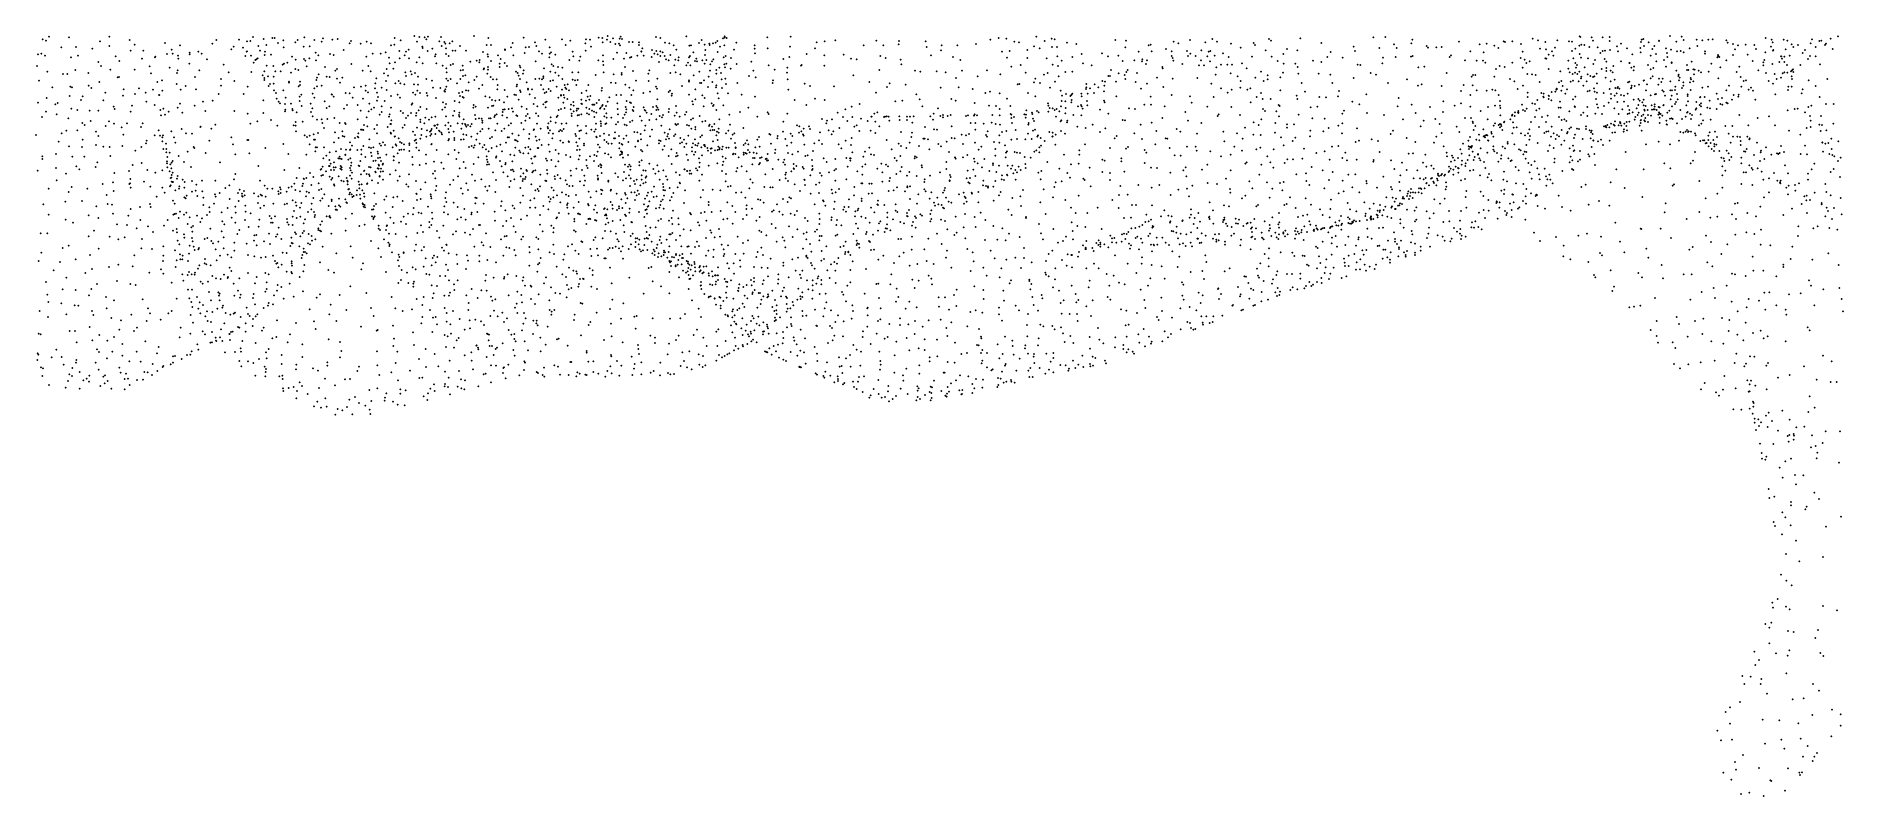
# Model space of a CAD drawing. Header units: metres. Extents: x -23.9 to 23.9, y -27.4 to 27.4.
# Drawn here: x -16.12 to 14.62, y -27.43 to -14.5 of the extents above; entities that cross this region are included whole.
import ezdxf

# ---------------------------------------------------------------- set-up
doc = ezdxf.new("R2010")
doc.units = ezdxf.units.M

msp = doc.modelspace()

# ---------------------------------------------------------------- linework, layer by layer
for p in [(-16.0032, -14.5506, -5.414), (-15.947, -14.5774, -10.7855), (-15.8969, -14.5076, -5.1902), (-15.6843, -14.6879, -4.7711), (-15.5566, -14.5214, -10.9361), (-15.4395, -14.6823, -11.2663), (-15.159, -14.7141, -3.8989), (-15.0296, -14.5858, -3.7106), (-14.8717, -14.6675, -3.5075), (-14.8691, -14.507, -11.2975), (-14.5264, -14.566, -11.8241), (-14.5045, -14.7468, -11.9903), (-14.4403, -14.6463, -2.8341), (-14.2918, -14.7474, -2.6162), (-13.9244, -14.6158, -12.4554), (-13.8069, -14.7272, -12.8425), (-13.6674, -14.657, -1.5754), (-13.1178, -14.6282, -13.7328), (-13.0499, -14.5633, 0.3549), (-12.7929, -14.7241, 0.8743), (-12.7565, -14.6771, -14.0187), (-12.6648, -14.5578, 9.239), (-12.5976, -14.6942, 8.9253), (-12.5305, -14.5861, 10.0596), (-12.4721, -14.583, -14.2568), (-12.4279, -14.5158, 10.3246), (-12.3333, -14.6665, 1.3471), (-12.3051, -14.7429, 7.5239), (-12.2459, -14.5481, -14.4711), (-12.2007, -14.6464, 10.5809), (-12.0958, -14.5318, 10.9011), (-12.056, -14.5327, -14.6439), (-12.0023, -14.6149, 6.2203), (-11.9078, -14.5692, 11.1946), (-11.9043, -14.6908, 1.5287), (-11.7072, -14.6049, 5.5337), (-11.6645, -14.5614, 1.585), (-11.5612, -14.6757, -14.7204), (-11.5547, -14.5172, 5.1309), (-11.4643, -14.6711, 11.8053), (-11.3807, -14.5615, 1.6897), (-11.2571, -14.5909, 4.7636), (-11.2364, -14.5348, 12.029), (-11.0781, -14.5559, -14.9595), (-10.9853, -14.5494, 1.8791), (-10.8853, -14.7321, 12.1587), (-10.7838, -14.6198, 4.2177), (-10.7578, -14.579, 12.3243), (-10.5932, -14.6263, 3.9558), (-10.4941, -14.5921, 3.7209), (-10.4198, -14.6205, 12.5275), (-10.0764, -14.6547, 2.0833), (-10.0215, -14.6458, 12.9355), (-10.0168, -14.5293, -15.2672), (-9.9383, -14.7532, 3.5764), (-9.9149, -14.5698, 3.2464), (-9.7783, -14.7277, -5.0986), (-9.68, -14.4982, 13.2897), (-9.6346, -14.5926, -5.8284), (-9.5942, -14.5145, -4.9863), (-9.5453, -14.6774, 3.267), (-9.5421, -14.6988, 2.1088), (-9.5057, -14.516, 2.7559), (-9.4756, -14.5511, 2.9956), (-9.4551, -14.7511, -4.8156), (-9.4508, -14.5076, 13.5184), (-9.3726, -14.7113, -15.2421), (-9.2559, -14.5848, 2.8433), (-9.2279, -14.5116, 13.7538), (-9.2179, -14.6657, 3.0991), (-9.1729, -14.5971, 2.4223), (-9.1548, -14.6274, -6.5472), (-9.1407, -14.7035, -4.587), (-9.0802, -14.6231, 2.6666), (-9.0323, -14.5842, -15.3232), (-9.0279, -14.7484, 2.138), (-8.9844, -14.747, -6.7022), (-8.9023, -14.6665, 2.4445), (-8.8031, -14.7478, 14.2984), (-8.6686, -14.4983, -15.4039), (-8.448, -14.6468, 14.7542), (-8.4193, -14.528, -15.4634), (-8.3752, -14.6491, -6.8365), (-8.1413, -14.7205, 15.1852), (-8.14, -14.7364, -7.0104), (-8.0356, -14.6903, -4.4795), (-8.0109, -14.6179, -15.5458), (-7.8197, -14.5242, -4.6132), (-7.7884, -14.6912, 15.7981), (-7.73, -14.6854, -15.5879), (-7.6295, -14.6045, -7.0742), (-7.6064, -14.6656, 17.605), (-7.4507, -14.5571, 16.9959), (-7.3779, -14.6861, -15.6482), (-7.1707, -14.5515, -7.1956), (-7.1055, -14.6464, -15.7076), (-7.0266, -14.5754, -4.9842), (-6.7711, -14.6233, -5.0732), (-6.7654, -14.7441, 18.3969), (-6.7596, -14.5535, -7.5596), (-6.6948, -14.5607, 18.1062), (-6.6727, -14.6756, -7.813), (-6.5443, -14.5252, -15.6214), (-6.4813, -14.5305, 16.6222), (-6.4796, -14.601, 16.3777), (-6.405, -14.5588, 18.0318), (-6.3928, -14.4981, -5.3956), (-6.3485, -14.5976, -8.1089), (-6.3037, -14.5335, 17.7469), (-6.2591, -14.6314, -15.4964), (-6.1994, -14.6258, 16.0156), (-6.19, -14.5404, 17.1341), (-6.1843, -14.6534, 16.6448), (-6.1703, -14.5069, -5.5519), (-6.1459, -14.5449, 17.4222), (-6.0291, -14.6002, -8.4972), (-5.9648, -14.5958, 15.8754), (-5.8587, -14.6489, 17.1577), (-5.8579, -14.6065, -5.6534), (-5.8013, -14.7063, 17.8622), (-5.6372, -14.7355, -9.1658), (-5.5706, -14.513, -9.0259), (-5.5629, -14.7525, 17.7334), (-5.4972, -14.7542, 15.9941), (-5.4947, -14.5309, -5.8969), (-5.417, -14.6122, -14.8974), (-5.3406, -14.6223, -9.5431), (-5.2683, -14.6543, 15.6848), (-5.2225, -14.7312, -5.875), (-5.0549, -14.5002, -5.9586), (-5.0049, -14.663, 15.7074), (-4.9744, -14.6545, -14.4433), (-4.8365, -14.6166, -14.1997), (-4.7933, -14.5626, -10.4574), (-4.7418, -14.6456, -10.7125), (-4.7296, -14.7353, 15.9842), (-4.6614, -14.6261, 15.7494), (-4.6556, -14.6517, -13.625), (-4.6016, -14.6231, -11.2005), (-4.5541, -14.6108, -13.1705), (-4.5244, -14.582, -11.4456), (-4.4834, -14.6777, 15.9338), (-4.431, -14.5367, -11.8776), (-4.4064, -14.6554, -12.1322), (-4.4018, -14.5033, -12.3958), (-4.4002, -14.5218, 15.6822), (-4.365, -14.5282, -6.0628), (-4.2422, -14.7267, 16.1443), (-4.2002, -14.6081, 15.8954), (-3.8926, -14.6534, 16.0939), (-3.8897, -14.714, -6.0954), (-3.6728, -14.5179, 15.9512), (-3.6683, -14.7062, 16.3075), (-3.2903, -14.6788, 16.3805), (-3.2781, -14.5075, -6.2573), (-2.8616, -14.7043, 16.603), (-2.8338, -14.6032, -6.3088), (-2.6975, -14.5892, 16.4342), (-2.5185, -14.5685, -6.373), (-2.036, -14.6531, 16.6402), (-1.8193, -14.5762, -6.4896), (-1.7013, -14.6523, 16.6837), (-1.4383, -14.6391, -6.5143), (-1.433, -14.5798, 16.6585), (-0.9797, -14.5862, 16.8355), (-0.962, -14.6832, -6.4245), (-0.721, -14.7404, -6.3145), (-0.7108, -14.6531, 16.9745), (-0.443, -14.6539, 17.0789), (-0.1273, -14.6322, -6.1269), (0.1192, -14.5586, -6.007), (0.2614, -14.5306, 17.342), (0.3889, -14.5428, -5.587), (0.4454, -14.7499, -5.4368), (0.5285, -14.5919, 17.5069), (0.609, -14.6019, -5.103), (0.7469, -14.7344, -4.7869), (0.8634, -14.6739, 17.6668), (0.9008, -14.5054, -4.378), (0.9586, -14.7039, -4.1192), (1.0456, -14.581, -3.7813), (1.1623, -14.5416, -3.3107), (1.1678, -14.6851, 17.801), (1.2145, -14.5499, -2.3464), (1.2551, -14.6853, -2.6252), (1.422, -14.6074, -1.9809), (1.579, -14.6335, 18.0103), (2.2451, -14.5633, -1.0959), (2.4148, -14.6872, -0.7884), (2.4268, -14.5748, 18.2878), (2.81, -14.6542, 18.2674), (2.8445, -14.6434, -0.3902), (3.1065, -14.7198, 0.328), (3.2403, -14.594, -0.355), (3.3194, -14.6205, -0.0017), (3.4652, -14.749, 0.7919), (3.5172, -14.5637, -0.4034), (3.7107, -14.7397, 0.1319), (3.7786, -14.6037, -0.6007), (3.8609, -14.7516, -0.2297), (3.8953, -14.5459, 18.1866), (3.9769, -14.593, -0.751), (4.2109, -14.6288, -0.8557), (4.3772, -14.696, 17.8166), (4.5985, -14.6132, -1.1339), (4.6239, -14.6513, 17.7411), (4.8038, -14.7415, -1.0877), (4.8612, -14.5458, 17.7271), (4.8922, -14.5755, -1.3643), (5.1668, -14.7145, 17.4236), (5.3398, -14.7394, -1.3613), (5.3935, -14.5382, -1.5605), (5.752, -14.6144, 17.2496), (6.2983, -14.6776, 16.9794), (6.3233, -14.7541, -1.3146), (6.6346, -14.5188, -1.4267), (6.7349, -14.7, 16.7892), (6.8414, -14.5134, -1.2931), (6.9838, -14.6371, -1.0838), (7.0334, -14.7004, 16.6727), (7.282, -14.6231, -0.903), (7.3008, -14.5586, 16.6983), (7.5443, -14.6675, -0.7192), (7.5622, -14.6938, 16.4731), (7.7072, -14.6892, -0.5268), (7.7963, -14.6855, 16.3963), (8.0894, -14.5948, -0.2017), (8.4456, -14.6372, -2.8133), (8.5631, -14.6293, -3.3669), (8.6908, -14.6616, 0.6463), (8.7623, -14.7026, -3.7328), (8.8507, -14.5852, -4.102), (8.874, -14.5976, -1.6768), (9.0022, -14.5851, 0.9999), (9.1457, -14.6347, -1.3926), (9.348, -14.5409, -7.0256), (9.4352, -14.5698, -5.7036), (9.4726, -14.7097, 1.5343), (9.5606, -14.5969, 15.3923), (9.5746, -14.7205, -7.6459), (9.7249, -14.6937, -1.1043), (9.765, -14.5716, 15.2599), (9.9627, -14.5881, 15.0341), (10.0135, -14.593, 2.133), (10.0163, -14.7489, 14.7292), (10.0688, -14.7091, -1.0727), (10.1396, -14.6614, -9.3344), (10.1435, -14.502, -17.9428), (10.1576, -14.5121, -16.7462), (10.1745, -14.6423, -17.2665), (10.2241, -14.648, -17.6413), (10.3096, -14.6852, -9.6688), (10.3496, -14.5161, 2.5048), (10.374, -14.5767, -18.413), (10.4493, -14.6902, -9.9766), (10.536, -14.7539, -16.2596), (10.5368, -14.5173, -15.9449), (10.5753, -14.747, 14.0755), (10.6559, -14.5141, 2.8477), (10.6571, -14.5801, -18.7695), (10.6593, -14.7364, -10.3303), (10.7805, -14.671, 13.9568), (10.8458, -14.6245, -10.8188), (10.9485, -14.7076, 13.5365), (11.1779, -14.6975, -18.9464), (11.1881, -14.6002, 13.3292), (11.2012, -14.5573, -15.0706), (11.2276, -14.5488, 3.4932), (11.2415, -14.668, -1.0318), (11.3168, -14.6062, 13.0591), (11.3821, -14.7175, 12.6628), (11.4181, -14.6663, 3.7164), (11.4953, -14.5767, -19.1578), (11.4968, -14.5799, 12.8308), (11.6113, -14.7042, 4.1221), (11.6806, -14.4985, -14.2946), (11.7012, -14.7261, 4.3539), (11.7879, -14.593, -13.9836), (11.8613, -14.7494, 11.9532), (11.8786, -14.5051, -0.8137), (11.9164, -14.5621, 12.3856), (12.0165, -14.7038, 5.0455), (12.1366, -14.5566, 12.1523), (12.1464, -14.6676, 5.2751), (12.2304, -14.5719, -19.1798), (12.3344, -14.5581, 11.9258), (12.4052, -14.5509, -0.5306), (12.6398, -14.5721, 11.5451), (12.664, -14.6107, 6.2378), (12.7525, -14.6322, 6.504), (12.79, -14.7256, -18.9488), (12.8415, -14.6534, 11.2441), (12.9699, -14.642, 6.8478), (13.1173, -14.6474, 11.0522), (13.1476, -14.7166, 7.1585), (13.3117, -14.5296, 7.0954), (13.4007, -14.6775, 7.4022), (13.4119, -14.557, 10.9739), (13.4305, -14.6049, 1.0737), (13.4325, -14.7475, 0.4623), (13.4398, -14.7365, 2.7178), (13.6179, -14.5558, -18.7455), (13.6507, -14.7253, 10.4276), (13.6809, -14.5775, 10.6496), (13.7531, -14.6358, 7.7653), (13.7776, -14.6843, 3.6855), (13.8585, -14.6494, 10.2385), (13.9776, -14.737, 9.8828), (14.0724, -14.6197, 8.2355), (14.0967, -14.5554, 10.0349), (14.1587, -14.6842, 8.517), (14.2239, -14.5815, -18.1599), (14.258, -14.574, 9.7095), (14.319, -14.6519, 9.0948), (14.3387, -14.6271, 8.8275), (14.4161, -14.5406, 9.4241), (14.4475, -14.7145, 4.2179), (14.5413, -14.5024, -17.8314), (-16.0995, -15.0086, -11.3832), (-16.0862, -14.8092, -5.613), (-16.0293, -14.7978, -11.0884), (-15.9623, -14.8331, -5.36), (-15.5201, -14.86, -11.4935), (-15.4013, -14.8307, -4.2377), (-15.0586, -14.9406, -11.816), (-15.0147, -15.0074, -3.7378), (-14.7599, -14.8397, -11.8435), (-14.6985, -14.9226, -3.3033), (-14.3147, -14.8796, -12.2828), (-14.1854, -15.0097, -2.5111), (-14.0909, -14.8587, -12.486), (-14.0888, -14.8501, -2.3196), (-13.8914, -14.7995, -2.1011), (-13.8437, -15.0324, -1.718), (-13.7943, -14.7939, -1.8343), (-13.7034, -14.8296, -13.1513), (-13.6982, -14.8838, -1.4116), (-13.5113, -14.9693, -0.6937), (-13.5048, -14.7799, -0.8942), (-13.5046, -14.8072, -13.3022), (-13.3535, -14.7639, -0.4131), (-13.302, -14.7968, -13.4596), (-13.2088, -14.8907, 0.2139), (-12.9249, -14.9851, 0.8646), (-12.5536, -14.8372, 1.1943), (-12.534, -14.761, 8.3493), (-12.5283, -14.7564, 9.38), (-12.4609, -14.8304, 9.6894), (-12.4127, -14.9514, 8.4652), (-12.3851, -14.9023, -14.167), (-12.3715, -14.8911, 10.0363), (-12.3447, -14.8735, 7.939), (-12.2269, -14.8211, 10.3389), (-12.2201, -14.7648, 7.2821), (-12.1951, -15.003, 1.4908), (-12.1214, -14.815, -14.4156), (-12.0784, -15.0057, 7.3191), (-11.9203, -14.9825, 6.7326), (-11.8994, -14.967, 10.7503), (-11.8399, -14.9525, 1.6017), (-11.7638, -14.8504, 6.0456), (-11.7052, -15.0591, 6.3031), (-11.7021, -14.8986, -14.473), (-11.5598, -14.8897, 11.4479), (-11.5379, -14.9177, 1.6977), (-11.5121, -15.0121, 5.9023), (-11.47, -14.8763, 5.6011), (-11.361, -14.7792, 5.2548), (-11.3517, -14.9099, -14.5608), (-11.312, -14.8246, 1.7563), (-11.1992, -15.0221, 5.3417), (-11.1144, -14.8032, -14.7223), (-11.0554, -14.8217, 4.8831), (-10.9953, -15.0571, -14.5205), (-10.7532, -14.9733, 12.1194), (-10.4979, -14.8505, -14.8433), (-10.4624, -15.0058, 4.5519), (-10.3891, -14.7951, 4.1015), (-10.253, -14.7949, -14.9598), (-10.1673, -14.7723, 12.7517), (-10.1495, -15.0551, 12.7526), (-10.1135, -14.8657, 3.8838), (-10.0986, -14.9587, -14.8503), (-10.0409, -15.0534, 4.2014), (-10.0119, -14.9429, -5.2568), (-9.9312, -14.8763, 1.9437), (-9.8468, -14.8246, -15.0409), (-9.8255, -14.7621, -5.4154), (-9.7723, -14.8771, 13.1809), (-9.642, -14.9454, -14.9844), (-9.5945, -14.8585, -6.0291), (-9.5398, -14.963, 3.7619), (-9.3276, -14.8434, 13.6268), (-9.3174, -14.8065, 3.389), (-9.3069, -14.9631, -4.5906), (-9.1974, -15.0028, -15.0438), (-9.1448, -14.8044, -15.2089), (-9.134, -15.0478, 3.7873), (-9.0978, -14.8376, 13.9202), (-9.0656, -14.9906, -6.9091), (-9.0221, -14.9706, 2.013), (-8.8608, -15.0005, -4.3631), (-8.7278, -14.9354, 2.0726), (-8.6229, -14.9137, -7.0012), (-8.5741, -14.9439, 14.5919), (-8.5675, -14.9042, -15.2848), (-8.5118, -14.7692, 2.7594), (-8.4976, -15.048, 2.0399), (-8.4361, -14.8057, 2.5225), (-8.4301, -14.8457, 2.24), (-8.4294, -15.0239, -7.1816), (-8.3764, -14.9191, 3.217), (-8.2567, -14.8261, -4.3679), (-8.2296, -15.0241, 2.1667), (-8.2295, -14.9654, 15.034), (-8.2105, -14.8854, 2.8426), (-8.1428, -14.9543, 2.5216), (-8.1053, -15.0052, -15.3783), (-7.9978, -14.8224, 15.3911), (-7.8885, -15.0037, 3.2084), (-7.878, -15.0278, 2.9379), (-7.8057, -14.7837, -7.1825), (-7.6169, -14.9273, 17.7826), (-7.5579, -14.7559, 17.1288), (-7.5067, -14.7969, 16.7876), (-7.4726, -15.0454, 18.088), (-7.3821, -14.8565, 16.1513), (-7.3759, -14.7958, -7.4419), (-7.3576, -14.7731, 18.1115), (-7.3458, -14.9791, -7.785), (-7.3144, -15.0053, 15.9412), (-7.2813, -14.8157, -4.6155), (-7.2352, -15.0242, 16.461), (-7.161, -15.0339, 16.1396), (-7.0456, -14.9059, 18.3886), (-6.9896, -14.7636, -7.6652), (-6.9776, -14.8427, -4.8102), (-6.8728, -14.9155, -15.6625), (-6.8596, -14.8479, -7.9102), (-6.5518, -14.9078, -8.2887), (-6.474, -14.8247, -5.2311), (-6.4707, -14.9268, 18.6739), (-6.4656, -14.9882, -8.5021), (-6.2979, -14.8893, -15.63), (-6.2352, -14.7811, -8.469), (-6.1163, -14.8823, -5.5094), (-6.0958, -15.0258, -15.5623), (-6.0727, -14.7831, 16.3608), (-6.0142, -14.862, -8.8339), (-5.9912, -14.8532, 18.4881), (-5.8848, -14.8335, -15.3399), (-5.8209, -14.7622, 18.1783), (-5.82, -14.7567, 15.9876), (-5.7778, -14.8307, 16.2408), (-5.6441, -14.856, 18.3876), (-5.5984, -14.7939, 17.9996), (-5.5396, -14.8078, -9.4146), (-5.5198, -14.939, -15.0636), (-5.4962, -14.8373, 16.8852), (-5.4574, -14.774, 17.3319), (-5.4211, -14.8386, -9.6521), (-5.3968, -14.8904, 16.5989), (-5.3523, -14.91, 18.2567), (-5.3252, -14.8197, 16.2246), (-5.2559, -14.998, -5.7624), (-5.2381, -14.9013, -10.0006), (-5.1895, -14.9079, 18.037), (-5.1827, -14.8569, 17.2048), (-5.0515, -14.995, -14.6896), (-5.0255, -14.9493, 16.6821), (-5.0105, -14.8577, 17.5222), (-4.9931, -14.8376, 16.3008), (-4.9832, -14.9924, 18.1924), (-4.9334, -14.7715, -10.3167), (-4.9083, -14.924, -10.5252), (-4.883, -14.8799, -14.4924), (-4.87, -14.9276, 17.1007), (-4.7827, -14.9102, 17.3783), (-4.7426, -14.965, -14.2784), (-4.7347, -14.8218, -10.8843), (-4.7117, -14.9034, 16.5375), (-4.6478, -14.9755, 17.7319), (-4.6188, -14.9263, -11.3901), (-4.5947, -14.8915, -13.6024), (-4.5204, -14.7673, -11.6139), (-4.492, -15.0365, -11.9944), (-4.4166, -14.8582, -12.9289), (-4.4081, -14.9794, 17.3815), (-4.3945, -15.028, 17.0002), (-4.3855, -14.8357, -12.4229), (-4.3731, -14.9641, -12.6716), (-4.302, -15.0523, 17.729), (-4.2961, -14.872, -5.9823), (-4.1974, -14.9718, 16.7937), (-3.9497, -14.9345, 16.7647), (-3.8866, -14.7923, 16.4382), (-3.6526, -14.9976, 17.0305), (-3.4009, -14.8881, -6.1336), (-3.3326, -15.0341, 17.1245), (-3.3003, -14.8515, 16.802), (-3.102, -14.9993, 17.0058), (-3.091, -14.9911, -6.1367), (-3.0038, -14.8032, 16.7935), (-2.7055, -15.0003, 16.8452), (-2.7044, -14.8241, -6.2611), (-2.3776, -14.8133, 16.717), (-2.2519, -14.8845, -6.2996), (-2.1539, -14.8903, 16.8056), (-1.7534, -14.8391, -6.3888), (-1.662, -14.8693, 16.8567), (-1.4092, -14.8972, -6.3877), (-1.396, -14.9786, 16.8854), (-0.889, -14.8236, 16.9294), (-0.5157, -14.8523, -6.1983), (-0.3904, -14.9043, 17.1114), (0.3164, -14.7603, -5.7142), (0.4023, -14.8651, 17.3779), (0.4768, -15.02, -5.3322), (0.6324, -14.9917, -4.9994), (0.7478, -14.8719, 17.5311), (1.0783, -14.8781, -3.6119), (1.1777, -14.984, -3.1959), (1.2595, -14.8416, -2.8813), (1.269, -15.0055, 17.713), (1.3331, -14.9147, -2.5737), (1.5142, -14.8515, -1.9393), (1.6745, -14.8044, -1.5989), (1.6975, -14.9626, 17.9155), (1.843, -14.9973, -1.2256), (2.0165, -14.7929, 18.0941), (2.118, -14.8398, -1.0805), (2.2949, -14.8332, 18.1119), (2.3695, -14.9239, -0.5568), (2.57, -14.9102, 0.1189), (2.6431, -14.7623, -0.1417), (2.6965, -14.9289, 1.0197), (2.7025, -14.8953, 0.5638), (2.7644, -14.9735, 1.7715), (2.7855, -14.9126, 1.3112), (2.862, -14.7555, 0.0669), (3.0434, -15.026, 1.8808), (3.0484, -15.0485, 18.0337), (3.2033, -14.7552, 0.7255), (3.2056, -14.8342, 18.1835), (3.2194, -14.8707, 1.3942), (3.2335, -14.9141, 1.6489), (3.3828, -14.9742, 18.0291), (3.4802, -14.8383, 1.31), (3.5214, -14.7949, 18.1311), (3.6132, -14.8357, 1.013), (3.6678, -14.9978, 1.6379), (3.7017, -14.912, 1.2319), (3.7551, -14.9937, 17.8336), (3.8127, -14.8395, 0.4579), (3.8355, -14.7647, 18.01), (3.8534, -14.9284, 0.8942), (3.9332, -14.8297, 0.0474), (3.9641, -15.0278, 17.7023), (4.0457, -14.9827, 0.6526), (4.077, -14.7891, -0.5246), (4.1523, -14.9862, 0.3872), (4.1731, -14.8549, 17.7649), (4.231, -14.9829, 0.1378), (4.3985, -14.961, 17.5581), (4.4785, -15.0476, -0.3229), (4.5726, -14.8487, -0.7703), (4.9062, -14.846, 17.4238), (5.0077, -14.9222, -0.9544), (5.1053, -14.8022, -1.2004), (5.1106, -14.9686, 17.2076), (5.3065, -14.967, -1.0894), (5.3491, -15.0254, 17.0379), (5.6056, -14.9138, 17.0329), (5.7503, -14.9408, -1.1295), (5.8535, -14.8531, 16.992), (5.9092, -14.7701, -1.306), (6.1152, -14.864, 16.8802), (6.37, -14.9834, -1.0752), (6.4111, -14.9899, 16.6502), (6.7853, -14.9585, -0.9213), (6.8001, -14.8653, 16.6128), (7.0131, -14.8538, -0.865), (7.2759, -14.8451, -0.7183), (7.3019, -14.8346, 16.4521), (7.4012, -15.0275, 16.2832), (7.5001, -15.0151, -0.4573), (7.9311, -14.8562, -0.1431), (7.9549, -14.8274, 16.2441), (8.1956, -14.9074, 16.0878), (8.2849, -14.7554, 0.1462), (8.391, -14.9131, 0.3963), (8.4988, -14.9147, 15.9255), (8.5111, -14.7712, -2.0701), (8.5427, -14.9484, -3.2757), (8.7193, -15.0554, -1.4694), (8.7836, -15.0054, 15.7054), (8.8717, -15.0243, 0.9304), (8.9998, -14.947, 15.5865), (9.139, -14.8698, 1.1812), (9.1728, -14.7643, -4.2632), (9.1758, -15.0333, -4.0236), (9.2105, -14.8996, -1.1744), (9.2388, -14.9555, 15.4087), (9.2945, -14.9267, 1.375), (9.5587, -14.8754, -4.6758), (9.5789, -14.8836, 15.114), (9.6171, -15.0601, 14.8069), (9.6196, -14.8114, 1.705), (9.6753, -14.7585, -5.3002), (9.6965, -14.8312, -6.3286), (9.9501, -15.0524, -6.5911), (9.9548, -14.9148, 2.1155), (10.0388, -14.8763, -8.6183), (10.0702, -14.9547, -5.4029), (10.081, -15.034, -5.9586), (10.0982, -14.9919, 14.2675), (10.1478, -14.8011, 2.296), (10.166, -14.8642, -8.9365), (10.232, -15.0273, 14.0636), (10.289, -14.8766, 2.4798), (10.3753, -14.9722, -1.02), (10.4044, -14.9069, -17.0147), (10.4954, -14.7843, 2.6843), (10.5208, -15.0587, 13.4468), (10.5707, -14.8885, -18.1001), (10.5963, -15.042, 2.8803), (10.599, -14.9307, -9.775), (10.7201, -15.0066, 12.9735), (10.7994, -14.7575, -15.7868), (10.8474, -14.9247, -18.4645), (10.9919, -14.9538, 12.4726), (10.9959, -14.9569, -1.0388), (11.0268, -15.0344, -15.7367), (11.0397, -14.809, 13.0477), (11.0684, -15.0156, 12.1179), (11.1813, -14.7746, 12.8456), (11.3079, -14.9872, 3.7154), (11.3521, -14.8282, -11.5443), (11.3961, -15.0389, 11.6239), (11.4426, -14.8023, 12.3429), (11.4496, -14.9259, 3.9131), (11.5824, -14.9053, -14.8577), (11.6141, -15.0167, 4.3781), (11.629, -14.7846, -1.0431), (11.6353, -14.8524, 11.9359), (11.708, -14.9544, 11.616), (11.7103, -14.9429, -18.8023), (11.8018, -14.7548, -12.914), (11.9165, -14.7732, -13.3836), (11.9688, -14.9918, -14.0516), (12.0519, -14.9342, 11.3959), (12.2765, -14.7954, 11.4416), (12.2798, -14.7595, 5.5814), (12.3866, -14.9674, -18.7719), (12.4875, -14.8607, -0.7853), (12.5003, -14.8191, 6.1838), (12.5048, -14.8359, 11.2141), (12.5231, -14.8507, 6.6087), (12.5359, -15.0294, 10.8994), (12.6425, -14.9119, 6.8326), (12.754, -14.8221, 11.0532), (12.8609, -15.0158, 7.2314), (13.0055, -14.815, 10.8807), (13.0909, -14.9231, 7.3746), (13.268, -14.9971, -18.493), (13.2691, -14.943, 10.4953), (13.2862, -14.9054, 7.6287), (13.3011, -14.7741, 10.7268), (13.4243, -14.975, -0.0575), (13.5404, -14.9398, 2.3674), (13.5714, -14.8435, 7.9424), (13.5785, -14.8438, -18.4747), (13.5899, -14.8809, 1.5236), (13.6251, -14.8459, 3.3529), (13.6254, -14.9401, 10.0753), (13.6721, -14.9923, 8.4357), (13.7192, -14.8296, 8.1457), (13.7748, -15.0612, 8.7553), (13.8979, -14.9915, 3.7287), (13.9386, -14.787, 8.3982), (14.0313, -14.8879, 8.7713), (14.0644, -14.8372, 9.3791), (14.1578, -14.8399, 9.0249), (14.2313, -14.9798, -17.7224), (-16.0681, -15.2554, -5.6628), (-15.9224, -15.1054, -5.307), (-15.6578, -15.1443, -4.7656), (-15.5834, -15.1428, -11.7974), (-15.5351, -15.3558, -12.0734), (-15.4483, -15.0731, -4.3281), (-15.2301, -15.1244, -11.9494), (-15.2236, -15.3413, -12.2095), (-15.0414, -15.2789, -3.8041), (-14.8515, -15.0715, -12.073), (-14.7307, -15.1983, -3.3774), (-14.7077, -15.1939, -12.2888), (-14.4405, -15.0691, -2.9475), (-14.1638, -15.1307, -12.6319), (-14.0541, -15.2762, -12.856), (-13.9728, -15.2498, -1.9954), (-13.7245, -15.3134, -0.9948), (-13.7173, -15.1283, -13.2291), (-13.7075, -15.0817, -1.21), (-13.5706, -15.3477, -13.3586), (-13.4152, -15.1956, -0.111), (-13.3415, -15.0805, -13.5127), (-12.9713, -15.2294, 0.9398), (-12.9713, -15.3421, -13.6321), (-12.8375, -15.1171, -13.7585), (-12.7419, -15.2642, 1.2085), (-12.5189, -15.358, -13.8532), (-12.4552, -15.1112, 1.3761), (-12.2591, -15.1626, 9.5166), (-12.235, -15.2447, 8.7409), (-12.2312, -15.0988, 10.018), (-12.2304, -15.2109, 8.4445), (-12.1726, -15.185, 8.0246), (-12.1612, -15.3497, 9.1743), (-12.1384, -15.3103, 9.7168), (-12.0753, -15.19, 7.7048), (-12.0717, -15.3085, 10.1), (-12.0442, -15.0999, -14.1805), (-11.9546, -15.095, 7.0907), (-11.8148, -15.2916, 10.6104), (-11.8111, -15.2746, 6.9896), (-11.7771, -15.1184, -14.2487), (-11.6553, -15.0758, 11.0617), (-11.6465, -15.3504, 1.7452), (-11.6288, -15.2716, 6.5379), (-11.6264, -15.3325, -14.0986), (-11.3456, -15.246, 1.8271), (-11.3369, -15.3541, 6.1732), (-11.3355, -15.2029, 5.9197), (-11.3077, -15.1479, 11.6011), (-11.2574, -15.3437, 11.465), (-11.173, -15.1888, 5.5646), (-11.1228, -15.196, 11.7558), (-11.0236, -15.0844, 1.8919), (-10.9966, -15.2232, 5.3882), (-10.9479, -15.2904, -14.3184), (-10.9084, -15.2046, 11.894), (-10.7066, -15.368, 5.2934), (-10.5887, -15.3587, 12.2044), (-10.5593, -15.0886, 4.762), (-10.5079, -15.342, 1.8203), (-10.4215, -15.0966, 12.4237), (-10.3453, -15.3016, -14.4186), (-10.3277, -15.2176, 4.7115), (-10.1985, -15.1338, -14.6625), (-10.1611, -15.2637, -5.1132), (-10.1316, -15.1737, 1.8097), (-10.0053, -15.301, -5.8941), (-9.9477, -15.2615, -4.9412), (-9.9203, -15.3042, 4.4658), (-9.8515, -15.3168, -6.2695), (-9.8347, -15.1124, -5.9768), (-9.8225, -15.1774, 1.8078), (-9.7425, -15.0945, -4.8695), (-9.724, -15.1477, 4.19), (-9.6884, -15.3206, -4.697), (-9.668, -15.1236, -14.7901), (-9.6215, -15.3242, 4.4314), (-9.6168, -15.1864, -6.3891), (-9.4793, -15.2251, 4.241), (-9.3815, -15.2548, -6.7115), (-9.3787, -15.2535, -4.4088), (-9.1394, -15.2223, -14.7584), (-9.1357, -15.359, 1.7777), (-9.1299, -15.1161, 13.8785), (-9.1108, -15.254, 4.1623), (-9.0623, -15.2269, -4.3089), (-8.9575, -15.3021, 14.0994), (-8.9004, -15.2262, 1.8847), (-8.8919, -15.0816, 14.1839), (-8.8542, -15.1788, -14.9857), (-8.8522, -15.0762, 3.7433), (-8.8146, -15.1662, -7.175), (-8.7591, -15.2824, 14.354), (-8.6605, -15.2453, -4.2152), (-8.6205, -15.1853, 3.8679), (-8.526, -15.3313, -15.0702), (-8.5013, -15.0652, -4.2592), (-8.4378, -15.1375, 14.7665), (-8.4275, -15.0696, 3.5679), (-8.3828, -15.1935, -7.4103), (-8.3453, -15.234, -15.2274), (-8.2827, -15.2329, 3.8333), (-8.2659, -15.3304, 14.8922), (-7.9521, -15.1027, 3.4609), (-7.9373, -15.3524, 3.9234), (-7.9347, -15.323, -7.9618), (-7.9213, -15.1267, 15.4484), (-7.9087, -15.1722, -7.7162), (-7.884, -15.2279, 2.1687), (-7.8299, -15.1349, 2.462), (-7.822, -15.0801, -15.4308), (-7.7687, -15.2871, 3.7481), (-7.6242, -15.2279, 2.5738), (-7.556, -15.2231, 2.8209), (-7.5255, -15.3312, 3.8372), (-7.5096, -15.233, 3.5611), (-7.4855, -15.213, 17.8129), (-7.4849, -15.1802, 15.7094), (-7.37, -15.2593, 3.2039), (-7.3679, -15.1042, -15.5177), (-7.3198, -15.2531, 17.2812), (-7.2828, -15.1224, -8.0819), (-7.2568, -15.3574, 18.1594), (-7.2241, -15.1732, 18.3762), (-7.1631, -15.227, 15.8969), (-7.1246, -15.3295, -4.5997), (-7.0733, -15.3177, 3.7107), (-6.9921, -15.1138, -15.5793), (-6.9897, -15.238, 16.4078), (-6.9455, -15.2495, -8.5487), (-6.9224, -15.3296, -4.7496), (-6.9037, -15.2475, 16.0673), (-6.8904, -15.1162, 18.5612), (-6.7196, -15.3276, -15.5585), (-6.5939, -15.1616, 18.7367), (-6.459, -15.1165, -8.7246), (-6.3355, -15.2875, -15.6267), (-6.2882, -15.1497, -8.9346), (-6.2543, -15.2951, -9.2104), (-6.1543, -15.1528, -5.4242), (-6.1521, -15.1279, 18.7886), (-6.0929, -15.3228, -9.4027), (-5.9592, -15.0936, -9.1822), (-5.9124, -15.2585, 18.7798), (-5.6988, -15.1351, 18.6757), (-5.6919, -15.262, -15.2443), (-5.6842, -15.0804, -5.5976), (-5.567, -15.3595, -5.583), (-5.549, -15.2242, -9.8729), (-5.3247, -15.1261, -14.9412), (-5.2367, -15.1122, 18.5092), (-5.1528, -15.1484, -10.3519), (-5.1298, -15.3466, 18.627), (-5.0102, -15.2509, -5.752), (-5.0058, -15.2716, -14.6628), (-4.9268, -15.1626, -10.7327), (-4.8309, -15.1033, -5.8271), (-4.8237, -15.2935, -11.079), (-4.7998, -15.2986, -14.4659), (-4.7551, -15.2478, 18.2808), (-4.687, -15.3657, -14.1429), (-4.6759, -15.1901, -11.4025), (-4.6534, -15.0873, -14.0285), (-4.6096, -15.2793, -11.7161), (-4.5452, -15.0771, -5.8838), (-4.5427, -15.1377, -13.622), (-4.5416, -15.3328, -12.0065), (-4.4615, -15.1277, -13.2797), (-4.4539, -15.2326, 18.0351), (-4.3875, -15.2238, -12.776), (-4.3808, -15.3112, -13.1226), (-4.183, -15.2938, -5.8562), (-3.9895, -15.179, 17.6252), (-3.9148, -15.0874, 17.2456), (-3.8714, -15.2008, -5.939), (-3.5855, -15.2975, 17.4678), (-3.5764, -15.2525, -5.9589), (-3.5522, -15.0717, 17.2409), (-3.3384, -15.1179, -6.0488), (-3.331, -15.2344, 17.2676), (-3.0419, -15.3055, -6.012), (-2.9513, -15.3473, 17.1941), (-2.5393, -15.3517, 17.1017), (-2.2111, -15.1644, -6.1882), (-1.939, -15.2812, -6.1636), (-1.7717, -15.0725, -6.2779), (-1.6383, -15.3646, -6.141), (-1.5968, -15.3021, 16.992), (-1.3194, -15.3268, 16.927), (-1.1654, -15.0847, 16.8463), (-1.0736, -15.1007, -6.3075), (-0.7949, -15.0995, 16.9402), (-0.6429, -15.1167, -6.151), (-0.466, -15.2131, 17.0548), (-0.4184, -15.3676, -5.8934), (-0.3616, -15.0845, -6.0479), (-0.098, -15.1832, -5.845), (0.0641, -15.0819, 17.2389), (0.2877, -15.1508, -5.5072), (0.5818, -15.3201, -4.9828), (0.6147, -15.3152, 17.3423), (0.7216, -15.1192, -4.7893), (0.8607, -15.2873, -4.4445), (0.882, -15.2203, 17.4464), (0.9612, -15.2955, -4.0359), (1.0339, -15.1551, -3.7581), (1.0951, -15.1264, -3.5133), (1.2171, -15.2727, -2.9942), (1.2821, -15.1796, -2.7481), (1.3941, -15.1073, -2.3024), (1.5123, -15.1036, -1.9471), (1.7507, -15.3669, 0.9589), (1.7529, -15.3148, 17.6683), (1.8911, -15.3177, -0.86), (1.9554, -15.3672, 0.5089), (2.0241, -15.2595, 1.2557), (2.0555, -15.3409, 1.9925), (2.0696, -15.2726, 1.6885), (2.1247, -15.1763, 0.7288), (2.1534, -15.1774, -0.4567), (2.173, -15.0738, 17.9163), (2.255, -15.2715, 0.2491), (2.3017, -15.1311, 1.276), (2.403, -15.16, 1.891), (2.4157, -15.2282, 17.8454), (2.435, -15.1061, 0.4104), (2.4533, -15.0755, 1.4989), (2.5906, -15.2768, 2.1533), (2.6147, -15.1281, 17.9483), (2.7834, -15.3044, 17.8487), (2.9536, -15.2044, 2.1839), (3.0645, -15.3642, 2.391), (3.2225, -15.2197, 2.1715), (3.6421, -15.2094, 17.6853), (3.8778, -15.3093, 17.477), (3.9518, -15.1543, 1.4298), (4.2075, -15.1298, 17.4897), (4.325, -15.1804, 0.5744), (4.3777, -15.2631, 17.2797), (4.6243, -15.203, -0.063), (4.7216, -15.1002, 17.2695), (4.7682, -15.2642, 17.0898), (4.8359, -15.1662, -0.4721), (4.8379, -15.2353, -0.2189), (5.0517, -15.1992, 17.015), (5.1001, -15.1217, -0.7177), (5.3566, -15.1397, -0.8641), (5.4179, -15.2955, 16.7572), (5.7059, -15.1358, -0.9225), (5.9037, -15.152, 16.6994), (5.9377, -15.2958, -0.7421), (6.3029, -15.2103, 16.5122), (6.5867, -15.1272, 16.4784), (6.6777, -15.1534, -0.8142), (6.8828, -15.2964, -0.5452), (7.2096, -15.2328, 16.2005), (7.3955, -15.3436, -0.2341), (7.4567, -15.3159, 16.0611), (7.7955, -15.3441, 0.1205), (7.88, -15.1245, 16.0584), (8.1736, -15.3295, 15.7586), (8.3092, -15.1862, -2.5607), (8.3273, -15.335, 0.6093), (8.3285, -15.1572, -2.2037), (8.3714, -15.1569, -2.912), (8.696, -15.1866, -3.4755), (8.962, -15.2301, 1.1194), (9.0333, -15.2697, 15.2535), (9.1833, -15.3417, 1.3973), (9.2537, -15.1402, 15.1728), (9.3338, -15.1491, 1.4924), (9.3967, -15.1613, 14.9523), (9.4619, -15.2807, 14.6667), (9.7935, -15.2823, 2.0542), (9.8161, -15.0969, 14.4891), (9.8309, -15.2628, -4.3565), (9.8574, -15.3471, 13.938), (9.9778, -15.1122, -6.997), (9.9924, -15.2721, 13.4549), (10.0244, -15.14, -7.6021), (10.0323, -15.2535, -0.8847), (10.0663, -15.1182, -8.0349), (10.1048, -15.1425, -4.8672), (10.1296, -15.2698, 12.5708), (10.1404, -15.1047, 2.3871), (10.1682, -15.2185, 13.1637), (10.1741, -15.1885, 13.6212), (10.2077, -15.3396, 11.7761), (10.2623, -15.268, -6.6846), (10.2801, -15.1494, -8.5523), (10.3248, -15.1753, -5.1357), (10.3718, -15.1935, 12.21), (10.392, -15.1802, -5.6271), (10.4325, -15.1398, 12.6936), (10.438, -15.3026, 11.6563), (10.5854, -15.2037, 11.8994), (10.5993, -15.0907, 12.3886), (10.6699, -15.0886, -16.4673), (10.6744, -15.2661, -9.1692), (10.7062, -15.1156, 12.1286), (10.7379, -15.2364, 11.5766), (10.798, -15.3636, -17.0762), (10.9651, -15.2835, 11.1028), (10.9928, -15.276, 3.4203), (11.0306, -15.3425, -16.1185), (11.0652, -15.0801, 11.8473), (11.0829, -15.3453, -17.9065), (11.1568, -15.3243, 3.7486), (11.2348, -15.2547, 11.07), (11.2402, -15.2509, -1.1049), (11.2894, -15.3167, -10.436), (11.3546, -15.0642, -15.2976), (11.3557, -15.215, 3.999), (11.3887, -15.1799, -10.9894), (11.4834, -15.3241, 10.7957), (11.4931, -15.2241, 4.2548), (11.5356, -15.2806, -18.3923), (11.5574, -15.221, 11.0409), (11.6897, -15.2652, -11.5638), (11.7708, -15.3603, 10.5949), (11.7915, -15.0887, 4.8239), (11.8247, -15.1769, -18.5739), (11.8281, -15.1545, -12.2383), (11.836, -15.248, 5.0056), (11.8478, -15.2053, 10.9536), (11.9077, -15.287, -14.6956), (11.9105, -15.3416, 6.0281), (11.9736, -15.0722, 5.1645), (11.9939, -15.0749, -1.0986), (12.0212, -15.282, 6.3309), (12.0335, -15.2087, -13.0376), (12.0387, -15.235, -14.2899), (12.0762, -15.2663, 10.6601), (12.0771, -15.0627, -13.6606), (12.0919, -15.1512, 10.9271), (12.0995, -15.0677, 5.4193), (12.1694, -15.087, 5.8817), (12.2098, -15.1148, 6.3733), (12.3288, -15.359, 10.275), (12.3389, -15.1014, -1.0559), (12.5044, -15.2152, 10.5083), (12.684, -15.3388, 7.6446), (12.8173, -15.1107, 10.5585), (12.8851, -15.1915, 10.3207), (12.8939, -15.3605, 9.9085), (12.9358, -15.2597, -18.3608), (12.9725, -15.2531, 7.9102), (13.1868, -15.0826, -0.5304), (13.3167, -15.1264, 8.1722), (13.3597, -15.2638, 8.7936), (13.4369, -15.3047, -0.4361), (13.4637, -15.1425, 8.443), (13.495, -15.2256, 9.2134), (13.5706, -15.2036, 8.9807), (13.5961, -15.1308, 9.4845), (13.6282, -15.1156, 2.0503), (13.681, -15.1195, 0.1909), (13.6965, -15.3564, 2.7195), (13.7407, -15.0963, 0.6438), (13.7496, -15.3604, 3.08), (13.7524, -15.1807, -17.9712), (13.759, -15.0831, 9.2762), (13.7604, -15.2298, 1.6431), (13.7811, -15.1082, 1.1647), (14.0418, -15.2506, -17.6338), (14.1577, -15.3474, 3.9355), (14.3594, -15.2289, -17.2799), (-16.0837, -15.6296, -5.8931), (-15.9367, -15.5519, -5.5317), (-15.8378, -15.3715, -11.9389), (-15.7874, -15.6606, -12.2405), (-15.7486, -15.6385, -5.1679), (-15.5472, -15.5156, -4.7011), (-15.5033, -15.3715, -4.4918), (-15.3546, -15.5875, -4.4405), (-15.3222, -15.5248, -12.3552), (-15.1748, -15.3793, -3.9947), (-14.9701, -15.5891, -3.7808), (-14.9364, -15.4628, -12.4948), (-14.6361, -15.5132, -3.2856), (-14.6254, -15.4059, -12.5805), (-14.4336, -15.4808, -3.0098), (-14.3647, -15.3852, -12.6842), (-14.2499, -15.4617, -2.7383), (-14.2391, -15.6139, -13.0082), (-14.1262, -15.4076, -2.52), (-14.0969, -15.6692, -2.5415), (-14.024, -15.4994, -13.0965), (-14.0207, -15.4979, -2.2747), (-13.9664, -15.4276, -1.8268), (-13.6674, -15.648, -0.4138), (-13.6589, -15.4101, -0.6645), (-13.3974, -15.4043, 0.1926), (-13.2784, -15.6115, 0.6356), (-13.1095, -15.5956, -13.4961), (-13.0095, -15.4812, 1.0278), (-12.5871, -15.4838, 1.3813), (-12.2496, -15.5908, 1.587), (-12.0672, -15.4191, 8.2467), (-12.0318, -15.4685, 1.6372), (-12.024, -15.562, 9.1912), (-11.9907, -15.6135, 8.8666), (-11.9644, -15.6402, -13.8215), (-11.9099, -15.4224, 7.6432), (-11.8834, -15.6541, 9.8144), (-11.8696, -15.5459, 10.314), (-11.7778, -15.6501, 7.6838), (-11.6346, -15.6011, 7.1082), (-11.6331, -15.527, -13.8879), (-11.603, -15.4959, 6.8765), (-11.4424, -15.6473, -13.7307), (-11.4121, -15.4791, 1.85), (-11.3839, -15.3888, 11.2132), (-11.3829, -15.5437, 6.5815), (-11.2079, -15.6087, 11.3138), (-11.0885, -15.49, 5.8916), (-11.0844, -15.4941, -14.0159), (-11.0535, -15.5304, 11.6228), (-10.8491, -15.4633, 1.8704), (-10.8294, -15.669, -13.7837), (-10.7841, -15.4731, 5.515), (-10.7291, -15.5474, 12.0226), (-10.6452, -15.6703, 5.6504), (-10.5517, -15.5604, 5.4063), (-10.5067, -15.4275, -14.2009), (-10.4669, -15.4555, 5.1775), (-10.4449, -15.6469, 12.3558), (-10.352, -15.3864, 4.9686), (-10.3161, -15.5983, -13.9638), (-10.3139, -15.4605, 12.5263), (-10.2975, -15.5329, -5.1216), (-10.2392, -15.3752, -5.4483), (-10.1872, -15.6013, 1.7418), (-10.1528, -15.4143, 12.7227), (-10.0798, -15.5189, -6.0773), (-9.9634, -15.4916, 12.944), (-9.9231, -15.5428, -4.7613), (-9.7284, -15.6641, -7.1112), (-9.7174, -15.643, 4.9109), (-9.7054, -15.4604, -6.8339), (-9.666, -15.4952, -4.5108), (-9.6277, -15.4237, 13.3014), (-9.583, -15.4643, 4.6271), (-9.4738, -15.4662, 1.7383), (-9.4604, -15.5139, -14.2862), (-9.363, -15.3737, 13.579), (-9.313, -15.5502, -7.3934), (-9.2401, -15.3782, -7.1115), (-9.1907, -15.6269, -4.1646), (-9.1687, -15.4314, 13.8282), (-9.1576, -15.4434, -14.4615), (-9.1549, -15.4047, 4.4452), (-9.1444, -15.6539, 1.6927), (-8.9939, -15.6001, 4.7283), (-8.9198, -15.4687, 4.4757), (-8.9174, -15.6254, 14.1504), (-8.9057, -15.5177, -4.1506), (-8.8661, -15.4463, 1.7647), (-8.8567, -15.5317, -7.7183), (-8.8407, -15.5469, -14.4899), (-8.8042, -15.418, -7.499), (-8.7602, -15.4239, -14.7264), (-8.6735, -15.6724, 14.4632), (-8.5786, -15.3949, 14.5855), (-8.4727, -15.5246, -14.8416), (-8.4021, -15.5408, 4.4211), (-8.3582, -15.5844, 1.755), (-8.3009, -15.5965, -8.2143), (-8.2691, -15.401, -4.1203), (-8.2351, -15.5861, 14.8665), (-8.155, -15.6271, -8.4281), (-8.1444, -15.4135, 1.8825), (-8.0976, -15.5289, -15.1825), (-7.9804, -15.4962, 4.1935), (-7.9503, -15.5024, 15.1797), (-7.9043, -15.5793, -8.4331), (-7.883, -15.4233, 2.0052), (-7.871, -15.4467, -8.2247), (-7.7496, -15.4098, -15.3313), (-7.7472, -15.3931, -4.2544), (-7.7166, -15.4915, 4.2472), (-7.6816, -15.4057, 15.4263), (-7.6486, -15.6525, -4.2638), (-7.6261, -15.5509, 4.4923), (-7.4888, -15.4057, 2.2174), (-7.4854, -15.6589, 2.0066), (-7.4609, -15.464, 4.3058), (-7.4501, -15.6248, 4.8343), (-7.4344, -15.4514, -15.3966), (-7.4297, -15.6114, 15.4611), (-7.3947, -15.3982, -8.4843), (-7.3618, -15.4331, 17.8608), (-7.2307, -15.5481, -4.5125), (-7.188, -15.4983, 4.3535), (-7.1872, -15.5097, 17.5921), (-7.1714, -15.4118, -8.6698), (-7.1469, -15.6334, 17.8038), (-7.1394, -15.4982, 2.5379), (-7.1305, -15.5468, 15.7072), (-7.112, -15.3772, 3.3176), (-7.0949, -15.3968, 3.9949), (-7.0778, -15.5677, -9.0108), (-7.052, -15.4205, 17.0464), (-7.0155, -15.6624, -15.4018), (-6.9733, -15.6165, 2.374), (-6.8415, -15.6489, 2.606), (-6.8393, -15.5805, -4.7804), (-6.8331, -15.4641, 16.6003), (-6.826, -15.6515, 4.8466), (-6.7596, -15.5939, 4.5207), (-6.7575, -15.4285, 3.9717), (-6.7315, -15.5287, 18.6325), (-6.7059, -15.5818, 3.3471), (-6.6858, -15.5143, 16.349), (-6.6533, -15.663, 3.0808), (-6.6367, -15.6673, 16.582), (-6.6163, -15.6648, -15.4175), (-6.5791, -15.6385, 4.9828), (-6.5412, -15.5828, 4.6435), (-6.4967, -15.429, 18.7109), (-6.4878, -15.3799, -5.0984), (-6.4767, -15.6709, 5.2921), (-6.3901, -15.6144, 3.9412), (-6.3644, -15.5387, -15.4767), (-6.2449, -15.4993, -5.2734), (-6.2255, -15.6436, 5.1289), (-6.1623, -15.501, -9.6408), (-6.0677, -15.6005, 4.671), (-6.0207, -15.3749, -15.5162), (-6.0098, -15.6226, -15.393), (-5.9951, -15.6355, 4.9277), (-5.9888, -15.5023, 18.7678), (-5.9548, -15.4218, -5.4675), (-5.7871, -15.4687, -9.9247), (-5.6743, -15.4456, 18.7626), (-5.5531, -15.3923, -10.0503), (-5.5493, -15.573, -15.1055), (-5.3524, -15.4511, 18.7319), (-5.3332, -15.4276, -5.6351), (-5.3021, -15.5127, -10.5018), (-5.2961, -15.4746, -14.8969), (-5.0064, -15.4948, -10.9113), (-4.9521, -15.6061, 18.7004), (-4.9417, -15.6564, -14.551), (-4.9025, -15.4047, 18.5546), (-4.9015, -15.575, -11.2091), (-4.7821, -15.5063, -5.7146), (-4.7416, -15.5531, -11.5146), (-4.6203, -15.641, -13.8576), (-4.5895, -15.6687, -12.112), (-4.5499, -15.3699, -13.7245), (-4.5185, -15.4729, -12.251), (-4.5025, -15.5571, 18.4057), (-4.4447, -15.3832, -12.5945), (-4.3421, -15.471, -5.7596), (-4.1117, -15.4968, 18.0453), (-3.8855, -15.5266, 17.9211), (-3.3164, -15.4091, -5.93), (-3.2087, -15.5869, 17.5521), (-3.0122, -15.6681, -5.8644), (-2.8628, -15.5652, 17.3145), (-2.6973, -15.588, -5.9423), (-2.1049, -15.6558, 17.1807), (-1.8291, -15.4624, 17.078), (-1.4953, -15.6098, -6.0172), (-1.3771, -15.5977, 16.9887), (-1.1386, -15.4914, -6.0954), (-1.0845, -15.5736, 16.9113), (-0.7285, -15.376, 16.9404), (-0.5477, -15.5671, -5.8313), (-0.4699, -15.5938, 16.984), (-0.1811, -15.4008, -5.7469), (-0.1498, -15.6377, -5.5761), (0.0356, -15.4635, -5.5546), (0.1146, -15.4441, 17.177), (0.2785, -15.4725, -5.2365), (0.402, -15.5647, 17.1987), (0.7614, -15.4654, -4.6258), (0.8834, -15.5226, -4.3149), (1.1001, -15.6403, -3.2671), (1.1333, -15.3748, -3.2991), (1.3124, -15.4244, -2.4655), (1.3313, -15.6037, 1.4752), (1.3354, -15.5136, 17.4361), (1.3969, -15.6091, 1.8296), (1.4078, -15.4825, -2), (1.4783, -15.5184, -1.7135), (1.4976, -15.6226, 0.5876), (1.4979, -15.4998, 1.1741), (1.5002, -15.5852, 2.0762), (1.5156, -15.4781, 0.9231), (1.6609, -15.6728, -0.487), (1.6651, -15.4769, 1.7924), (1.6717, -15.5228, 17.4881), (1.7447, -15.3968, -1.2775), (1.7627, -15.6049, 0.2143), (1.7666, -15.6736, 2.3417), (1.7758, -15.4791, 2.0631), (1.8168, -15.3843, 1.5994), (1.8843, -15.467, -0.4137), (2.0535, -15.5964, 2.3658), (2.054, -15.4389, 0.1059), (2.063, -15.6228, 17.4496), (2.26, -15.5239, 17.5954), (2.6842, -15.3897, 2.3649), (2.7385, -15.6627, 17.5027), (2.8474, -15.5273, 17.7), (2.8493, -15.6651, 2.6251), (3.2065, -15.5009, 17.618), (3.5183, -15.5231, 17.4386), (3.5443, -15.6328, 2.3179), (3.9182, -15.535, 2.0633), (4.0448, -15.3848, 1.8469), (4.1569, -15.4617, 17.1962), (4.2233, -15.4065, 1.5207), (4.3713, -15.3776, 1.0532), (4.4926, -15.4077, 0.8326), (4.5394, -15.3863, 17.0835), (4.545, -15.6248, 1.3027), (4.6524, -15.5318, 16.8622), (4.7252, -15.4672, 0.4158), (4.753, -15.5664, 0.6452), (4.8884, -15.5674, 16.6977), (5.0253, -15.6716, 0.2727), (5.0506, -15.4202, -0.1041), (5.3314, -15.5095, 16.593), (5.3391, -15.5687, -0.1298), (5.4731, -15.4434, -0.4872), (5.7132, -15.5335, -0.4965), (5.8306, -15.5387, 16.433), (6.0351, -15.5252, -0.5015), (6.0498, -15.4301, 16.4394), (6.2769, -15.6127, -0.4142), (6.3951, -15.6566, 16.1576), (6.515, -15.4868, -0.5504), (7.0681, -15.5539, -0.2271), (7.2858, -15.6635, -0.0476), (7.8251, -15.6055, 0.3234), (8.1253, -15.4344, 0.4938), (8.1285, -15.6424, 15.4986), (8.284, -15.5028, -1.8631), (8.3928, -15.4196, -1.5248), (8.5648, -15.4252, -3.2223), (8.6617, -15.4091, 15.4026), (8.7097, -15.4198, 0.9787), (8.7648, -15.4974, 15.1891), (8.7893, -15.601, -1.071), (9.0906, -15.3981, 14.9486), (9.1627, -15.6632, 14.38), (9.26, -15.4626, 14.6093), (9.2626, -15.5328, 1.5808), (9.339, -15.6417, 12.4899), (9.3871, -15.6548, 13.8213), (9.4253, -15.5838, 12.0918), (9.491, -15.4655, 1.7734), (9.5245, -15.5306, 12.8488), (9.5324, -15.4787, 14.2199), (9.5344, -15.5404, 13.2846), (9.6182, -15.5687, 11.5117), (9.6192, -15.5122, -0.8198), (9.6215, -15.5169, 11.8831), (9.6619, -15.593, 2.0078), (9.6715, -15.4499, 12.66), (9.7334, -15.4439, 12.3429), (9.7467, -15.4082, 13.5619), (9.7511, -15.3942, 13.2694), (9.7599, -15.3959, 12.9617), (9.8112, -15.6134, 11.0893), (9.8351, -15.4239, 11.9914), (9.9017, -15.4768, 11.5614), (9.9291, -15.4064, 2.2478), (10.0289, -15.5766, -4.0874), (10.0691, -15.5307, 11.1306), (10.2786, -15.4377, 11.2738), (10.3128, -15.4274, -4.3544), (10.388, -15.3879, -0.8925), (10.3999, -15.4416, -7.5626), (10.4229, -15.5662, 10.5536), (10.4417, -15.4577, 10.9923), (10.4424, -15.6569, -4.1324), (10.5549, -15.4634, -6.9505), (10.6361, -15.6285, 3.1175), (10.6566, -15.4007, -8.7089), (10.6771, -15.4822, -8.3213), (10.6789, -15.5621, -7.7277), (10.7389, -15.512, -6.6721), (10.7522, -15.38, 10.9489), (10.7719, -15.4722, -6.2947), (10.7843, -15.3834, -5.6535), (10.7851, -15.6186, -7.2394), (10.8184, -15.3904, -5.2485), (10.8494, -15.4973, 10.5699), (10.8973, -15.6122, 10.2486), (10.898, -15.5132, 3.4639), (10.9629, -15.4771, -16.6756), (11.0208, -15.388, -9.658), (11.025, -15.3736, 10.8325), (11.0662, -15.5823, -6.0671), (11.1445, -15.6711, -6.4086), (11.1449, -15.5669, 3.9412), (11.1678, -15.5969, 10.1902), (11.2098, -15.627, -9.3), (11.233, -15.6732, -16.4056), (11.2341, -15.581, -17.5205), (11.2735, -15.4224, 10.6128), (11.3513, -15.503, 4.2447), (11.3711, -15.6749, 5.0557), (11.4207, -15.6583, 9.9352), (11.4276, -15.4898, -18.0619), (11.4447, -15.4815, -15.5903), (11.5488, -15.4218, 4.54), (11.5667, -15.6762, -10.1633), (11.5722, -15.4446, -1.174), (11.5734, -15.6706, 6.4316), (11.5957, -15.5119, 10.258), (11.6876, -15.4196, -15.1316), (11.6925, -15.5718, -10.7816), (11.7081, -15.5088, 6.0732), (11.7186, -15.4185, 5.4134), (11.7677, -15.4134, 5.6887), (11.7686, -15.6532, -15.3703), (11.7855, -15.6198, -18.0376), (11.8011, -15.4824, 6.4581), (11.8151, -15.5749, 6.7954), (11.8841, -15.3835, -11.8942), (11.96, -15.6735, -11.4832), (11.9805, -15.4874, -1.1963), (11.9814, -15.5185, 10.0994), (11.9873, -15.6073, 7.3407), (12.0324, -15.4178, 6.8086), (12.129, -15.6181, 7.7147), (12.1867, -15.6705, 9.6166), (12.1938, -15.537, -12.6714), (12.1993, -15.5363, 9.9314), (12.2068, -15.6394, -18.1297), (12.2318, -15.3732, -13.5869), (12.2733, -15.5323, -13.2413), (12.3584, -15.5962, -13.8774), (12.4748, -15.4763, 7.8136), (12.4977, -15.5682, 9.6631), (12.5407, -15.6544, 9.4282), (12.5642, -15.5512, 8.3783), (12.5704, -15.6641, 8.9381), (12.639, -15.4186, 9.9323), (12.6431, -15.6303, -1.1824), (12.6647, -15.6438, 9.2022), (12.7349, -15.5808, -18.0749), (12.7626, -15.5013, 8.5873), (12.8422, -15.5282, 8.8977), (12.8476, -15.4942, 9.5575), (13.0195, -15.4084, 8.7208), (13.0611, -15.3772, 9.6189), (13.095, -15.4281, 8.9872), (13.1342, -15.5812, -0.8893), (13.4742, -15.4878, -17.842), (13.6922, -15.4129, -0.209), (13.9203, -15.4741, 3.5394), (13.9418, -15.4026, 0.508), (14.2285, -15.5368, -17.1077), (14.3351, -15.654, 3.8827), (14.4645, -15.6535, -16.6725), (-16.0139, -15.8717, -12.3226), (-15.9453, -15.7862, -5.6732), (-15.768, -15.8315, -5.3905), (-15.5666, -15.8964, -5.1078), (-15.5193, -15.7343, -12.4512), (-15.413, -15.7527, -4.7029), (-15.3276, -15.978, -4.777), (-15.2054, -15.7693, -12.6492), (-15.1875, -15.9408, -4.4995), (-15.0553, -15.7674, -4.1021), (-14.8773, -15.9499, -12.9932), (-14.7958, -15.6993, -12.7974), (-14.7802, -15.7369, -3.5991), (-14.5671, -15.9831, -3.4741), (-14.5083, -15.7815, -3.1755), (-14.4872, -15.682, -12.9429), (-14.3052, -15.9818, -13.1604), (-14.0046, -15.7526, -1.9704), (-13.99, -15.8448, -13.119), (-13.9524, -15.7309, -1.5111), (-13.9241, -15.8329, -1.1915), (-13.8609, -15.786, -0.8912), (-13.7059, -15.718, -13.203), (-13.6275, -15.7998, -0.1038), (-13.4185, -15.6816, 0.3637), (-13.2391, -15.7708, 0.8478), (-12.7411, -15.7731, 1.3561), (-12.5183, -15.8189, 1.4922), (-12.3525, -15.9504, 1.6143), (-12.2526, -15.807, -13.7008), (-12.1197, -15.925, 1.6964), (-11.88, -15.7808, 9.2509), (-11.8756, -15.7496, 8.6493), (-11.7578, -15.7368, -13.6642), (-11.7508, -15.761, 10.1452), (-11.698, -15.9584, 9.6739), (-11.6832, -15.7964, 10.3886), (-11.5996, -15.6876, 10.6309), (-11.5787, -15.9559, 1.8278), (-11.4366, -15.7916, -13.5109), (-11.4184, -15.7248, 6.9542), (-11.4104, -15.8625, 10.7887), (-11.3345, -15.9211, 7.1084), (-11.2558, -15.913, -13.3506), (-11.244, -15.9753, 1.8388), (-11.1745, -15.7235, -13.6518), (-11.1602, -15.9072, 6.7299), (-11.1284, -15.6903, 6.3053), (-11.0433, -15.8906, 6.4636), (-10.9486, -15.9776, -13.2949), (-10.8799, -15.7338, 1.853), (-10.858, -15.9793, 6.3326), (-10.6474, -15.9114, -13.4385), (-10.5956, -15.7647, -13.67), (-10.4903, -15.8826, 5.7907), (-10.4582, -15.7807, 1.7745), (-10.4137, -15.7436, -5.3024), (-10.3651, -15.7164, -5.7479), (-10.2731, -15.8375, -13.5273), (-10.2377, -15.6914, 12.6009), (-10.2349, -15.7905, -6.1639), (-10.1144, -15.8674, 1.7064), (-10.1026, -15.83, 5.3351), (-10.0767, -15.7176, -6.4056), (-10.0746, -15.9289, -6.7523), (-9.9142, -15.7721, -13.3897), (-9.8759, -15.8092, 13.0258), (-9.8227, -15.8924, -13.0293), (-9.7909, -15.851, -7.2715), (-9.739, -15.8044, 1.659), (-9.6523, -15.8539, -13.2704), (-9.6497, -15.8083, -13.5841), (-9.6075, -15.7606, -4.2609), (-9.5784, -15.7049, -7.5183), (-9.5779, -15.9588, -7.9304), (-9.5772, -15.918, -13.0122), (-9.5102, -15.9804, 1.6166), (-9.4958, -15.8853, 5.2199), (-9.4712, -15.7397, 13.444), (-9.4304, -15.9175, -13.3549), (-9.3856, -15.8817, -8.0607), (-9.326, -15.8665, -13.857), (-9.2075, -15.7469, -7.9117), (-9.1575, -15.7111, -14.108), (-9.1449, -15.8621, -8.2314), (-9.0999, -15.9705, -13.7615), (-9.0222, -15.8511, 14.0155), (-8.9984, -15.7733, -4.0607), (-8.9452, -15.98, -8.9073), (-8.9194, -15.8402, -8.3908), (-8.9161, -15.867, 1.6415), (-8.9145, -15.8, 5.0037), (-8.8435, -15.9133, -13.9838), (-8.6775, -15.7154, -14.3953), (-8.6492, -15.8393, -8.6395), (-8.6402, -15.7004, 4.7879), (-8.6399, -15.9083, -8.8746), (-8.5801, -15.8974, 5.0905), (-8.5377, -15.9022, -9.2186), (-8.5245, -15.9686, -10.5533), (-8.5218, -15.9386, -10.2395), (-8.4268, -15.7157, 14.5986), (-8.4089, -15.8951, -3.9988), (-8.3805, -15.8976, -10.03), (-8.3618, -15.6849, -8.5557), (-8.3393, -15.6795, 4.6449), (-8.3185, -15.8757, -9.6872), (-8.3101, -15.8452, -9.1227), (-8.2797, -15.8278, 5.0132), (-8.1866, -15.8449, 14.7922), (-8.1795, -15.7867, 1.6646), (-8.1719, -15.7492, -14.7969), (-8.1414, -15.7417, 4.8138), (-8.1036, -15.8835, -9.8842), (-8.0749, -15.7368, -8.9397), (-8.0347, -15.9795, -14.5927), (-8.0196, -15.7256, -4.1273), (-8.001, -15.7852, -9.3389), (-7.9445, -15.8439, -9.6072), (-7.9263, -15.8589, -14.8664), (-7.8593, -15.9753, 5.5932), (-7.8563, -15.7001, 4.8436), (-7.7917, -15.9391, 1.6307), (-7.78, -15.8598, 15.0586), (-7.7684, -15.7411, -9.1944), (-7.7557, -15.8244, 5.3053), (-7.7205, -15.8891, -15.0134), (-7.6104, -15.812, 1.8155), (-7.5889, -15.6913, -8.9221), (-7.5693, -15.8594, 5.5048), (-7.4449, -15.7073, 5.1051), (-7.4033, -15.9815, 6.0969), (-7.3635, -15.8796, -9.6835), (-7.3635, -15.9475, 15.2663), (-7.2746, -15.9713, -9.9369), (-7.26, -15.8754, 5.8506), (-7.2434, -15.8498, -4.4844), (-7.2256, -15.7579, -9.3944), (-7.1884, -15.7376, 15.539), (-7.1233, -15.7187, 5.0367), (-7.019, -15.7442, 5.2934), (-7.0044, -15.8592, 2.0794), (-7.0041, -15.8161, 5.7889), (-6.9713, -15.6833, -9.2907), (-6.9702, -15.7754, -9.5478), (-6.9205, -15.7667, 5.5337), (-6.9154, -15.7342, 17.4345), (-6.9016, -15.8455, 17.9122), (-6.8883, -15.7342, 15.7267), (-6.8777, -15.8377, -9.7686), (-6.8403, -15.8317, 6.0418), (-6.7559, -15.7179, 5.3548), (-6.7452, -15.8113, 2.2493), (-6.7117, -15.8276, 17.1425), (-6.7041, -15.7356, 16.9093), (-6.659, -15.7663, 5.7668), (-6.6253, -15.7838, 2.5055), (-6.621, -15.8742, 15.8241), (-6.5854, -15.8024, 6.0754), (-6.5196, -15.734, 16.0887), (-6.5124, -15.946, -15.2402), (-6.5091, -15.7181, 18.6532), (-6.4874, -15.6893, -9.6655), (-6.4511, -15.7378, 3.2291), (-6.4474, -15.8625, 16.5046), (-6.4205, -15.6855, 3.5659), (-6.4171, -15.8097, 6.2767), (-6.4156, -15.9799, 16.0517), (-6.4084, -15.8833, 6.7161), (-6.3307, -15.8883, 2.7944), (-6.2215, -15.7411, 5.9581), (-6.2188, -15.8297, -10.0957), (-6.2145, -15.9573, -15.213), (-6.1315, -15.8894, 18.7167), (-6.1015, -15.8374, 6.71), (-6.0845, -15.7019, 5.5449), (-6.0813, -15.7966, 6.3507), (-6.0736, -15.7444, 3.9111), (-6.0095, -15.9592, 7.0557), (-5.9711, -15.9376, -15.2003), (-5.9684, -15.7558, -10.1873), (-5.9536, -15.7751, 6.094), (-5.9468, -15.703, 4.2968), (-5.8414, -15.8612, 6.7638), (-5.8133, -15.9359, 3.5326), (-5.7808, -15.7115, 5.4524), (-5.7635, -15.7543, -5.4641), (-5.7516, -15.7672, 5.9105), (-5.7281, -15.7991, 18.7446), (-5.6827, -15.925, -15.1704), (-5.6486, -15.8251, 4.264), (-5.6222, -15.7069, 4.8636), (-5.566, -15.7556, 5.7053), (-5.5655, -15.9115, 4.0375), (-5.565, -15.6877, 5.1257), (-5.5483, -15.7181, 5.3753), (-5.531, -15.7487, -10.4288), (-5.5075, -15.857, 6.4762), (-5.4661, -15.8777, -10.6326), (-5.4483, -15.8391, 4.557), (-5.3523, -15.7877, 4.971), (-5.3497, -15.7399, -5.5787), (-5.2545, -15.8491, 6.2498), (-5.2313, -15.6849, -10.7618), (-5.2184, -15.8023, 5.9043), (-5.1667, -15.871, -11.0269), (-5.0764, -15.835, -14.6607), (-5.0535, -15.7909, 5.7126), (-4.9764, -15.9216, 5.0208), (-4.9389, -15.8973, 6.0548), (-4.8284, -15.8582, 5.5852), (-4.784, -15.9533, -14.2628), (-4.7589, -15.6925, -14.2642), (-4.7295, -15.9409, -11.9385), (-4.601, -15.6895, 18.617), (-4.5457, -15.7572, -13.5797), (-4.4934, -15.916, -12.8131), (-4.4231, -15.6784, -12.9974), (-4.3203, -15.8328, -5.6671), (-4.1379, -15.7897, 18.3823), (-3.9981, -15.7157, -5.7171), (-3.8438, -15.8701, 18.2675), (-3.6684, -15.7941, 18.0839), (-3.6531, -15.8248, -5.7142), (-3.4039, -15.9514, -5.7005), (-3.3332, -15.82, 17.864), (-2.7462, -15.9101, 0.3319), (-2.659, -15.936, 0.5963), (-2.5762, -15.9121, 0.1536), (-2.476, -15.7988, -5.8726), (-2.3862, -15.8737, 0.5478), (-2.3474, -15.7457, 17.2305), (-2.316, -15.9409, 1.0429), (-2.2422, -15.6992, -5.9368), (-2.2312, -15.8761, 0.7508), (-2.0836, -15.9056, 1.11), (-1.9662, -15.942, -5.7861), (-1.9056, -15.8712, 0.9168), (-1.8977, -15.8663, 0.4888), (-1.855, -15.8173, 17.087), (-1.838, -15.9532, 1.5843), (-1.8011, -15.7954, -5.8891), (-1.6896, -15.8726, 1.3727), (-1.6723, -15.8683, 0.8384), (-1.6436, -15.8613, 0.5524), (-1.6132, -15.8682, 17.0132), (-1.6021, -15.9378, -5.7813), (-1.4293, -15.8651, 0.7315), (-1.4242, -15.9275, 1.6659), (-1.2987, -15.8669, 1.1339), (-1.2971, -15.9228, -5.7642), (-1.2509, -15.8691, 1.4841), (-1.2112, -15.9687, 0.4445), (-1.1831, -15.864, 0.9186), (-1.0401, -15.695, -5.8954), (-0.8999, -15.8652, 1.4293), (-0.8591, -15.9182, 0.5964), (-0.8456, -15.8194, 16.7455), (-0.7701, -15.7259, -5.7768), (-0.7334, -15.8584, 0.994), (-0.6887, -15.8399, 0.7541), (-0.6861, -15.8828, 1.8067), (-0.6057, -15.856, 16.6963), (-0.5537, -15.8391, -5.5978), (-0.2966, -15.857, 1.2056), (-0.264, -15.8477, 1.8659), (-0.2136, -15.9743, -5.3469), (-0.1589, -15.8519, 1.6421), (-0.146, -15.8307, 0.9096), (-0.1355, -15.9742, 2.1425), (-0.1108, -15.8479, 16.788), (0.0982, -15.6837, -5.2813), (0.141, -15.971, 16.704), (0.1532, -15.8428, 1.8553), (0.2144, -15.6879, 17.0271), (0.2779, -15.8474, 1.6062), (0.2797, -15.7397, -5.0002), (0.4607, -15.69, -4.8067), (0.4667, -15.8221, 1.113), (0.474, -15.8926, -4.5135), (0.4766, -15.8355, 1.3858), (0.4879, -15.9794, 0.8594), (0.52, -15.8732, 2.1544), (0.6964, -15.8265, 1.5164), (0.7192, -15.8873, 16.9089), (0.7279, -15.832, 1.8652), (0.7287, -15.7638, -4.2701), (0.7683, -15.979, -3.7206), (0.8248, -15.7993, -3.9366), (0.8354, -15.8257, 1.1192), (0.8466, -15.9022, 2.2927), (0.8625, -15.9435, -3.4849), (0.9141, -15.7725, -3.6982), (0.939, -15.7957, 17.0509), (1.1033, -15.6832, 17.2057), (1.1063, -15.7824, -3.0319), (1.1264, -15.7209, 1.6589), (1.1801, -15.7275, 1.9712), (1.2113, -15.7579, -2.6909), (1.2367, -15.8687, 0.3792), (1.2457, -15.7377, 0.6947), (1.29, -15.776, 2.2677), (1.314, -15.947, 16.9526), (1.3237, -15.6953, -2.2313), (1.3239, -15.9298, 0.0877), (1.3959, -15.8121, -1.8296), (1.4028, -15.7239, 17.2158), (1.4237, -15.9664, -0.6086), (1.4305, -15.9359, 2.5422), (1.5321, -15.8382, -1.1084), (1.6113, -15.6922, -0.9053), (1.6643, -15.846, 2.5258), (1.6714, -15.6948, 17.2976), (1.6873, -15.7306, 0.0166), (1.9872, -15.7511, 2.5421), (2.1238, -15.816, 17.2262), (2.372, -15.9283, 17.0839), (2.4073, -15.929, 2.7894), (2.475, -15.725, 17.3892), (2.5782, -15.7378, 2.672), (2.8624, -15.9705, 2.7785), (3.0443, -15.8924, 17.1756), (3.0857, -15.6938, 17.4294), (3.4388, -15.7877, 17.1299), (3.4838, -15.9345, 16.9143), (3.711, -15.9743, 16.7486), (3.8126, -15.6968, 17.0633), (3.9855, -15.8571, 16.7662), (4.0051, -15.8275, 2.2013), (4.22, -15.7041, 16.8507), (4.3674, -15.8425, 16.5952), (4.5968, -15.9665, 1.5697), (4.7295, -15.914, 1.3068), (4.7576, -15.741, 1.0859), (4.791, -15.773, 16.4755), (4.9689, -15.9775, 0.9939), (4.9861, -15.7753, 0.6795), (5.0309, -15.8656, 16.2738), (5.0429, -15.6878, 16.4685), (5.3629, -15.8359, 0.2293), (5.5677, -15.7084, -0.1187), (5.5987, -15.8994, 16.0912), (5.68, -15.6973, 16.2951), (5.8088, -15.9023, -0.0982), (6.1052, -15.8192, -0.2091), (6.1341, -15.7685, 16.0999), (6.5269, -15.8051, 15.9588), (6.8135, -15.8391, 15.8478), (7.0485, -15.6951, 15.926), (7.1395, -15.916, 0.0528), (7.3575, -15.8081, 15.7432), (7.4912, -15.9347, 0.2267), (7.5996, -15.7019, 0.1738), (7.6911, -15.9079, 0.3985), (7.8212, -15.7876, 15.5384), (8.0206, -15.6815, 0.5598), (8.1959, -15.8917, -2.2183), (8.2851, -15.7, 0.7916), (8.2964, -15.8941, -1.522), (8.3242, -15.9512, 14.8875), (8.3323, -15.9773, -2.6006), (8.462, -15.7721, -2.9896), (8.5788, -15.9124, -1.1241), (8.5853, -15.7058, 15.032), (8.7045, -15.9836, 14.246), (8.705, -15.6842, 1.1209), (8.7896, -15.6832, -3.3331), (8.7931, -15.8475, 14.5405), (8.7932, -15.7201, 14.7676), (8.8596, -15.967, 11.1632), (8.866, -15.9554, 12.3814), (8.9647, -15.9121, 12.9915), (8.9953, -15.8521, 11.9446), (8.9975, -15.8338, 11.4739), (9.011, -15.966, 10.7127), (9.0419, -15.8572, 13.8538), (9.0435, -15.7967, 14.1543), (9.0975, -15.7969, 12.3015), (9.101, -15.8064, 11.1308), (9.1041, -15.7965, -3.4573), (9.1043, -15.7704, 11.7189), (9.1831, -15.7549, 12.7138), (9.214, -15.7741, 1.6673), (9.2443, -15.7322, 13.2038), (9.3166, -15.962, 10.2025), (9.3863, -15.874, 10.4928), (9.4082, -15.7611, 1.8495), (9.4572, -15.7305, -3.749), (9.502, -15.8763, -0.686), (9.5732, -15.9601, 9.9018), (9.6016, -15.8518, 10.3279), (9.7868, -15.7151, 2.1932), (9.7942, -15.8761, 9.9931), (9.8234, -15.7153, 10.6413), (9.8416, -15.9276, 2.3647), (9.8861, -15.9148, -3.7098), (9.9207, -15.9449, 9.7268), (9.9669, -15.7796, 10.1955), (10.0623, -15.6949, 10.4405), (10.0667, -15.7023, 2.4999), (10.1706, -15.8394, 9.9142), (10.207, -15.7995, 2.6899), (10.2749, -15.703, 10.2365), (10.2776, -15.8567, -3.8866), (10.41, -15.8163, 2.9243), (10.4557, -15.7142, -0.81), (10.5238, -15.8247, 9.8238), (10.5585, -15.6863, 10.1768), (10.7343, -15.7268, 3.3665), (10.7455, -15.9478, 6.9261), (10.81, -15.8221, 3.6276), (10.8287, -15.9587, 6.5718), (10.836, -15.9828, 8.9603), (10.8397, -15.969, 4.0481), (10.8726, -15.7463, 9.9034), (10.9422, -15.9623, 4.3358), (10.96, -15.826, 9.6605), (10.9654, -15.6877, -7.8444), (10.9892, -15.811, -0.9011), (10.9895, -15.7567, -4.2237), (10.9902, -15.9549, 7.4264), (11.0465, -15.7939, 4.1349), (11.0823, -15.9205, 4.8865), (11.0916, -15.8766, 4.6466), (11.1167, -15.7275, -8.3693), (11.1308, -15.8403, 7.0009), (11.1464, -15.802, 6.7332), (11.183, -15.9317, 7.6478), (11.1847, -15.9768, 8.3457), (11.1874, -15.924, 5.6446), (11.201, -15.8587, 6.3158), (11.2302, -15.8361, -7.3928), (11.2445, -15.7507, -8.7491), (11.2474, -15.9309, 9.2335), (11.2534, -15.7639, -4.4386), (11.2592, -15.9473, 8.8435), (11.2608, -15.8914, 5.9114), (11.2696, -15.6866, 4.4742), (11.304, -15.7539, -16.7932), (11.3073, -15.9569, 8.0317), (11.3099, -15.8385, -6.9931), (11.3567, -15.8513, 7.4894), (11.3766, -15.7475, -5.9106), (11.404, -15.7417, -5.2273), (11.4187, -15.743, 6.9542), (11.4202, -15.6995, 5.5819), (11.453, -15.7528, -4.8717), (11.4826, -15.8372, 9.4397), (11.4887, -15.7039, 6.0919), (11.4959, -15.7949, -17.321), (11.5039, -15.8879, -16.4204), (11.5056, -15.7117, -15.9767), (11.5064, -15.9755, -1.0635), (11.5073, -15.8154, -5.5825), (11.5259, -15.8247, -9.2966), (11.5505, -15.8533, 7.8638), (11.6176, -15.9349, -8.7877), (11.6351, -15.8023, -9.7477), (11.6729, -15.7673, 7.576), (11.6813, -15.9028, 8.4057), (11.7126, -15.8956, 9.0201), (11.7176, -15.695, 7.2249), (11.7259, -15.9099, 8.6743), (11.858, -15.7536, 7.8401), (11.8868, -15.9113, -10.1225), (11.9465, -15.8687, 9.1183), (11.9729, -15.8034, 8.3542), (11.9813, -15.7899, 9.3823), (12.0225, -15.8159, -17.8065), (12.0378, -15.9079, -15.4291), (12.0569, -15.84, 8.7311), (12.1184, -15.7518, -14.9477), (12.1299, -15.7256, -11.958), (12.2036, -15.8307, 8.9494), (12.2114, -15.6945, 8.2709), (12.2454, -15.9292, -11.7148), (12.3197, -15.7174, -14.5297), (12.3632, -15.7246, 8.7604), (12.3729, -15.9194, -12.3497), (12.4746, -15.7375, -13.5288), (12.8633, -15.842, -17.7008), (13.1709, -15.8916, -1.0076), (13.3649, -15.8656, -17.4556), (13.6841, -15.7622, -0.5035), (13.8017, -15.7373, -17.3191), (13.8514, -15.7351, 2.7624), (13.9802, -15.7949, -0.1378), (14.038, -15.7069, 1.5635), (14.0629, -15.8562, -16.9678), (14.0742, -15.9377, 2.0667), (14.0877, -15.6843, 1.2245), (14.2506, -15.8602, 0.8653), (-16.1155, -16.1826, -6.3486), (-15.6814, -16.1522, -12.7639), (-15.6005, -16.1075, -5.3776), (-15.4129, -16.0999, -5.0578), (-15.3247, -16.2624, -13.056), (-15.289, -16.0082, -12.8328), (-15.0982, -16.1266, -13.0455), (-15.0565, -16.1995, -4.6469), (-14.934, -16.0277, -4.1506), (-14.7902, -15.9907, -3.8654), (-14.6603, -16.0498, -13.1377), (-14.6335, -16.1756, -3.9144), (-14.3288, -16.0432, -3.1883), (-14.2341, -16.2749, -13.2599), (-14.1013, -16.1858, -3.0658), (-14.0322, -16.0995, -2.8041), (-14.0089, -16.193, -2.2128), (-13.9693, -16.2199, -1.5399), (-13.9658, -16.2913, -1.7791), (-13.9589, -16.186, -1.2861), (-13.8154, -16.118, -0.3516), (-13.771, -16.2186, -0.0871), (-13.6398, -16.079, 0.1519), (-13.5678, -16.1503, -13.1658), (-13.4639, -16.1609, 0.6222), (-13.3221, -16.043, -13.286), (-13.3164, -16.0368, 0.8703), (-13.1691, -16.2799, -13.2911), (-13.1363, -16.0751, 1.1954), (-13.066, -16.0039, -13.4128), (-12.7924, -16.2191, 1.4227), (-12.5196, -16.2639, 1.5868), (-12.5031, -16.2656, -13.3176), (-12.4732, -15.9885, -13.5849), (-12.0109, -16.0224, -13.4243), (-11.735, -16.0173, 9.1297), (-11.7019, -16.0211, 8.8065), (-11.692, -16.121, -13.1981), (-11.5496, -16.1888, 8.428), (-11.5074, -16.213, 8.1781), (-11.4605, -16.1938, -13.0327), (-11.3957, -16.172, 10.5458), (-11.3884, -16.2575, 10.2535), (-11.3697, -16.2617, 7.757), (-11.3176, -16.1477, 7.4498), (-11.2192, -16.0606, 10.931), (-11.0325, -16.1353, 1.8383), (-10.9702, -16.2343, 11.2907), (-10.9048, -16.116, -13.0894), (-10.9032, -16.1966, 6.7009), (-10.8719, -16.2105, 11.5747), (-10.8503, -15.9959, 11.7512), (-10.6909, -16.2345, 11.9013), (-10.6449, -16.2108, -5.276), (-10.6354, -16.1505, -5.6077), (-10.6341, -16.2216, -5.0157), (-10.5887, -16.0877, 6.1834), (-10.569, -16.092, 12.1545), (-10.5465, -16.0944, -13.1405), (-10.538, -16.0103, -5.8303), (-10.4802, -16.0333, -4.9346), (-10.4462, -16.2528, -12.6826), (-10.3592, -16.078, 12.4274), (-10.3175, -16.1536, -6.5636), (-10.3165, -16.0096, -13.1542), (-10.1327, -16.0446, -12.9209), (-10.0876, -15.991, 5.5519), (-10.0847, -16.142, 12.7516), (-10.0802, -15.9915, -4.4887), (-10.0782, -16.1604, 5.8036), (-10.0349, -16.1059, -12.6956), (-10.0182, -16.2084, -12.4385), (-10.0095, -16.2007, -7.3402), (-9.9491, -16.2383, 1.6459), (-9.8801, -16.0544, -4.2395), (-9.8462, -16.0087, 5.5018), (-9.7012, -16.1245, 13.1973), (-9.6729, -16.2777, 1.5938), (-9.6677, -16.1792, -12.2219), (-9.655, -16.2609, -9.5022), (-9.6345, -16.0579, -12.4828), (-9.5778, -16.2452, -10.383), (-9.5592, -16.1831, -9.1888), (-9.5568, -16.0776, -8.1705), (-9.4772, -16.2078, -11.6106), (-9.4654, -16.0992, -8.6969), (-9.4145, -16.1246, -9.6352), (-9.4088, -16.192, -11.2551), (-9.3979, -16.1082, -9.3869), (-9.3903, -16.1651, -10.545), (-9.3873, -16.078, -12.3728), (-9.3418, -16.0213, -4.0275), (-9.3271, -16.0226, -12.8853), (-9.3253, -16.1638, -10.8547), (-9.2998, -16.0639, 13.6591), (-9.2913, -16.003, 5.3568), (-9.2839, -16.0035, -8.4234), (-9.2641, -16.1053, -9.9355), (-9.2513, -16.1172, -10.2284), (-9.2221, -16.1428, 5.5472), (-9.2098, -16.1712, -12.1652), (-9.1525, -16.0153, -8.6654), (-9.1054, -16.2708, 13.9081), (-9.1046, -16.0778, -13.0273), (-9.0939, -16.1358, -12.6754), (-9.0916, -16.2473, -11.9626), (-9.0635, -16.0249, -9.2572), (-9.0107, -16.1254, 1.5806), (-9.0008, -16.2326, -12.2804), (-9.0007, -16.2662, 5.6895), (-8.8858, -16.2599, -3.89), (-8.8791, -16.0744, -13.6948), (-8.8664, -15.9892, -9.4454), (-8.8469, -16.168, 5.5232), (-8.8424, -16.2528, -11.7522), (-8.8189, -15.9931, -9.7376), (-8.8064, -16.0103, -10.1327), (-8.7973, -16.0404, 14.2158), (-8.795, -16.1803, -13.1179), (-8.7676, -16.0082, -10.4763), (-8.7265, -16.0328, 1.6016), (-8.7129, -16.2102, -11.5069), (-8.7065, -15.9959, -10.7664), (-8.6267, -16.2612, 5.7835), (-8.6097, -16.1575, -11.2404), (-8.5572, -16.121, -13.9389), (-8.5266, -16.0778, 5.4509), (-8.4156, -16.0726, 14.4774), (-8.3959, -16.2358, -3.9429), (-8.3621, -16.2153, 1.5572), (-8.3037, -16.1021, -10.775), (-8.2685, -15.9897, -10.3804), (-8.1976, -16.1102, 5.6958), (-8.1499, -16.0708, 1.5908), (-8.0932, -16.2229, 6.051), (-8.0734, -16.0149, -4.0687), (-8.0725, -16.2186, -14.2138), (-8.0113, -16.1603, 14.6999), (-7.9701, -16.2632, 1.5121), (-7.9498, -16.2717, -10.9874), (-7.9225, -16.2914, 6.3997), (-7.908, -16.1841, -10.6667), (-7.8223, -16.0833, 5.8928), (-7.731, -16.2452, -4.1768), (-7.7232, -16.1615, 6.2055), (-7.6513, -16.0956, -14.7804), (-7.6431, -16.0831, 14.9874), (-7.6167, -16.2113, 6.5143), (-7.6018, -16.2768, 1.4176), (-7.5965, -15.9873, -9.8523), (-7.5532, -16.2625, -10.585), (-7.5323, -16.0726, 1.5789), (-7.4107, -16.043, -15.0788), (-7.4072, -16.0663, 6.3845), (-7.393, -16.1457, 15.0925), (-7.3741, -16.1003, -4.3783), (-7.3327, -16.2401, -14.8675), (-7.3225, -16.1556, 6.8403), (-7.2184, -16.1172, 1.6786), (-7.1997, -16.2759, 7.4122), (-7.1956, -16.0985, -10.2716), (-7.175, -15.9862, 1.8874), (-7.1698, -16.1118, -15.162), (-7.1418, -16.079, 15.2997), (-7.0969, -15.9842, 6.4188), (-7.0547, -16.2869, -4.5866), (-6.9442, -16.1645, -10.3762), (-6.9291, -16.196, 1.6995), (-6.9031, -16.0227, 6.7532), (-6.8742, -16.1122, -15.1643), (-6.8739, -16.2437, 7.6108), (-6.8446, -16.1014, 1.9273), (-6.7624, -16.0275, -4.8049), (-6.7528, -16.1515, 7.3839), (-6.6709, -16.0901, -10.1993), (-6.6161, -16.1221, 17.7252), (-6.5983, -16.0852, 17.9988), (-6.5894, -15.9856, 6.922), (-6.5855, -16.2101, 15.6248), (-6.5762, -16.2185, -4.9211), (-6.5221, -16.1982, 7.6996), (-6.5046, -16.027, 17.0885), (-6.5037, -15.9865, 18.3315), (-6.452, -16.1601, 2.0465), (-6.4471, -16.2678, -10.5123), (-6.4315, -15.9935, -10.1543), (-6.3698, -16.1786, 18.2165), (-6.2841, -16.2364, -15.0489), (-6.269, -16.2353, 16.7355), (-6.2675, -16.1362, -5.1393), (-6.2483, -16.0019, 2.4308), (-6.201, -16.1966, -10.6043), (-6.1174, -16.2457, 2.0645), (-6.1038, -16.0064, -10.4219), (-6.0743, -16.1914, 7.4764), (-6.071, -16.0137, -5.3051), (-5.9368, -16.1321, 18.7203), (-5.8881, -16.1377, -15.0702), (-5.876, -16.291, 1.8522), (-5.8744, -16.2786, -5.3449), (-5.8291, -16.1656, 2.5458), (-5.824, -16.2541, 7.3453), (-5.7618, -16.1009, 2.926), (-5.7601, -16.099, 7.0543), (-5.7527, -16.0206, 3.2766), (-5.6698, -16.2061, 2.3071), (-5.6392, -16.0893, -10.6892), (-5.5185, -16.2729, 7.1111), (-5.4879, -16.2853, 18.7128), (-5.4811, -16.0248, 18.7254), (-5.4239, -16.1424, -10.9444), (-5.3972, -16.2529, 2.2161), (-5.376, -16.202, 3.1298), (-5.3671, -16.1647, 6.82), (-5.3493, -16.2459, 1.9159), (-5.3375, -16.086, 3.6775), (-5.2659, -16.1996, -5.5251), (-5.2413, -16.1686, -11.2127), (-5.2383, -15.9912, 6.4497), (-5.2234, -16.0119, 18.7176), (-5.198, -15.9955, 4.283), (-5.157, -16.2346, 3.3493), (-5.0932, -16.2616, -14.5675), (-5.0424, -16.0081, -11.3657), (-5.0199, -16.1937, 3.743), (-5.0074, -16.0231, 6.302), (-4.9661, -16.0743, 4.3302), (-4.9064, -16.2572, 6.5552), (-4.9024, -16.0445, 4.578), (-4.8991, -16.0829, -11.7368), (-4.8148, -16.2138, -14.2763), (-4.7849, -16.1843, 4.1643), (-4.6668, -16.0297, -13.8013), (-4.6583, -16.0042, -5.6047), (-4.6468, -16.0991, 4.7828), (-4.6156, -16.0365, 5.9609), (-4.6046, -16.0956, -12.4114), (-4.6014, -16.2859, 6.309), (-4.5768, -16.0956, -13.268), (-4.5759, -15.9924, 5.4108), (-4.5439, -16.1891, 4.5462), (-4.5329, -16.1246, -13.0122), (-4.5195, -16.267, 4.2493), (-4.5043, -16.1428, 18.6929), (-4.5024, -16.0739, 5.1615), (-4.3758, -16.1543, 5.8169), (-4.3416, -16.1043, -5.6003), (-4.3084, -16.0045, 18.6457), (-4.2938, -16.2446, 4.7365), (-4.2634, -16.1731, 5.5752), (-4.2342, -16.152, 5.2783), (-4.0847, -16.061, -5.628), (-4.0213, -16.2697, 5.1104), (-3.8434, -16.2626, -5.5958), (-3.816, -16.2129, 0.8779), (-3.6425, -16.1654, 0.4703), (-3.6244, -16.1754, 18.174), (-3.5041, -16.2387, 0.1551), (-3.5022, -16.1968, 1.1612), (-3.4097, -16.1253, 0.8375), (-3.3691, -16.2468, 1.5106), (-3.2773, -16.1575, 0.1161), (-3.2476, -16.1978, 17.9128), (-3.1729, -16.0175, 0.3442), (-3.1359, -16.1406, 1.2638), (-3.132, -16.0311, 0.6009), (-3.0968, -16.1178, -5.6812), (-3.0671, -16.1709, -0.0896), (-3.0568, -16.1908, 1.5503), (-3.0548, -16.0753, 0.9641), (-2.9643, -16.0324, 0.087), (-2.9492, -16.0778, 17.6705), (-2.7981, -16.2704, 17.6021), (-2.7805, -16.1329, 1.5514), (-2.6711, -15.9843, -5.7682), (-2.6327, -16.1019, -0.0005), (-2.579, -16.1693, -5.6344), (-2.5515, -16.1204, 17.3866), (-2.4507, -16.0628, 1.5484), (-2.3442, -16.28, -5.5489), (-2.2392, -16.2297, 17.1919), (-2.1932, -16.0417, 1.635), (-2.1541, -16.0149, 0.1419), (-2.1125, -16.1143, -5.6642), (-1.9166, -16.1049, 17.0413), (-1.8383, -16.1466, -5.6348), (-1.7721, -16.0307, 0.2239), (-1.646, -16.2634, 2.2188), (-1.4028, -16.1311, 2.0486), (-1.2277, -16.2136, 2.2543), (-1.2138, -16.1426, 0.2394), (-1.0225, -16.2431, -5.3694), (-0.9974, -16.2414, 16.4889), (-0.9955, -16.0464, -5.5472), (-0.9404, -16.2521, 0.1827), (-0.8412, -16.0837, 0.4068), (-0.7893, -16.0877, 2.1542), (-0.5418, -16.2309, 2.4939), (-0.5407, -16.0347, 2.1316), (-0.4907, -16.2369, 16.4322), (-0.3668, -16.1761, 0.4231), (-0.2981, -16.1848, 2.4826), (-0.2419, -16.1656, -5.1084), (-0.1372, -16.0913, 16.5176), (0.0066, -15.987, -5.0661), (0.0429, -16.1831, -4.7481), (0.0602, -16.21, 2.5825), (0.0736, -16.1195, 0.6056), (0.2111, -15.9942, 0.789), (0.2696, -16.186, 0.459), (0.2838, -16.0059, -4.6372), (0.3169, -16.1282, -4.4238), (0.3907, -16.1102, 16.6016), (0.4766, -16.2579, 0.2886), (0.5501, -16.098, -4.0129), (0.5743, -16.2511, 16.4583), (0.712, -16.2518, 2.6696), (0.7615, -16.1591, -3.3369), (0.7655, -16.0069, 0.7559), (0.8243, -16.2486, -2.925), (0.8443, -16.1048, 0.3804), (0.8807, -16.0913, 16.7129), (0.9165, -16.2091, -0.0018), (0.9315, -16.1868, -2.7053), (0.9746, -16.2343, 16.5172), (1.0438, -16.2844, -0.3929), (1.125, -16.1326, 2.6688), (1.1731, -16.2098, -1.8439), (1.1803, -16.2039, -0.9586), (1.1808, -16.1411, -0.2313), (1.2292, -16.1779, -1.4293), (1.3226, -16.1122, 16.7253), (1.3913, -16.1565, 2.8181), (1.5997, -16.0362, 16.86), (1.7411, -16.0625, 2.8154), (1.8583, -16.0027, 16.9312), (1.9838, -16.1295, 16.7572), (2.0749, -16.0654, 2.8517), (2.2343, -16.2389, 16.6194), (2.2681, -16.1983, 2.9579), (2.5699, -16.1552, 2.9514), (2.6747, -16.0039, 16.9999), (2.7009, -16.2517, 16.6411), (2.9403, -16.1148, 16.8561), (3.1017, -16.235, 2.8553), (3.1305, -16.2437, 16.6544), (3.2867, -16.0794, 16.8217), (3.3505, -16.122, 2.7323), (3.6374, -16.1571, 2.6078), (4.0813, -16.1254, 2.3383), (4.0996, -16.2891, 16.1406), (4.3124, -16.1527, 16.2142), (4.4093, -16.2408, 2.1457), (4.4524, -16.0535, 1.8864), (4.592, -16.1737, 16.0472), (4.6845, -16.0125, 16.2134), (4.7176, -16.1818, 1.599), (4.9638, -16.1424, 15.9833), (5.0666, -16.2228, 1.0904), (5.1651, -16.0544, 0.763), (5.1658, -15.9998, 16.0902), (5.2611, -16.2852, 0.8773), (5.2827, -16.0001, 0.522), (5.31, -16.2236, 15.8046), (5.5548, -16.2023, 0.4767), (5.5633, -16.1048, 15.8718), (5.7854, -16.1182, 0.1613), (5.872, -16.0615, 15.8411), (6.0403, -16.0197, -0.0377), (6.1006, -16.1514, 15.6827), (6.1078, -15.9842, 15.8668), (6.3596, -16.0697, 15.7074), (6.3922, -16.2746, 15.4713), (6.6069, -16.2532, 0.1579), (6.7151, -16.2822, 15.33), (6.9302, -16.1614, 15.4282), (6.9685, -16.1059, 0.1012), (7.1991, -16.2326, 15.1822), (7.4413, -16.0355, 15.3914), (7.705, -16.2081, 0.6124), (7.7619, -15.9912, 15.2502), (7.7982, -16.1461, 14.936), (8.0507, -16.0415, 14.9545), (8.0973, -16.1276, 0.8939), (8.2534, -16.2781, -2.0509), (8.2805, -16.2139, 14.356), (8.3396, -16.0952, 14.6522), (8.3689, -16.0301, 1.0544), (8.3864, -16.2605, -1.2563), (8.4301, -16.1772, 14.107), (8.4407, -16.271, 12.0271), (8.5047, -16.0852, 14.3431), (8.5132, -16.2031, 13.7228), (8.5323, -16.1935, 12.3201), (8.5337, -16.219, 13.4536), (8.5583, -16.1806, 11.7733), (8.5717, -16.1883, 11.2766), (8.585, -16.2709, 1.3708), (8.5904, -16.2792, 10.4201), (8.6432, -16.1282, 12.9946), (8.6503, -16.1585, 10.9986), (8.6767, -16.2106, -2.9189), (8.6825, -16.0235, 1.3028), (8.7698, -16.0131, 11.6644), (8.7885, -15.9934, 11.989), (8.7922, -16.0503, 13.5843), (8.8088, -15.9998, 13.8459), (8.8108, -16.0281, 13.3254), (8.831, -16.0961, 10.5627), (8.9982, -16.1501, 10.0678), (9.0219, -16.0552, 10.3695), (9.0709, -16.0527, 1.6824), (9.1445, -16.1523, 9.7979), (9.214, -16.1847, 9.4629), (9.2677, -16.1536, -0.692), (9.2864, -16.258, 8.4038), (9.287, -16.0863, 1.9119), (9.3023, -16.1961, 8.9239), (9.4541, -16.0426, 9.6943), (9.5439, -16.1455, -3.5326), (9.578, -16.1241, 2.2167), (9.6147, -16.1193, 8.7316), (9.6561, -16.207, 7.8117), (9.6696, -16.0386, 9.5712), (9.7039, -16.1511, 8.1858), (9.7394, -16.2506, 7.1759), (9.7613, -16.1834, 2.4283), (9.7961, -16.2013, 7.4635), (9.8362, -16.0972, 8.5587), (9.8857, -16.2772, 2.6222), (9.9273, -16.15, -0.6004), (9.9435, -16.1319, 7.6755), (9.968, -16.0741, 8.7911), (9.9996, -16.053, 9.1949), (10.0474, -16.2298, 6.7191), (10.0641, -16.1746, 6.9696), (10.1005, -16.0717, 2.6971), (10.1312, -16.0811, 8.2848), (10.1936, -16.2515, -3.5405), (10.2512, -16.0351, 9.0531), (10.255, -16.0791, 8.0619), (10.3137, -16.0996, 7.0307), (10.3322, -16.2395, 6.1366), (10.3389, -16.1352, 3.227), (10.3521, -16.1049, 7.2779), (10.364, -16.1662, 6.4469), (10.3766, -16.2763, 3.6532), (10.3779, -16.2725, 5.8483), (10.4567, -16.2904, -0.653), (10.5089, -16.2591, 3.9336), (10.5573, -16.0339, 3.5166), (10.5846, -16.0403, 8.2192), (10.5863, -16.0255, 7.0949), (10.5973, -16.0505, 7.9634), (10.6134, -16.013, 8.7669), (10.6501, -16.0501, 3.7805), (10.6581, -16.2787, 4.6933), (10.6779, -15.9859, 9.2315), (10.7028, -16.1388, 5.8438), (10.7241, -16.0051, -3.8232), (10.7382, -16.0242, 7.3715), (10.7463, -16.1364, 4.3101), (10.8066, -16.0175, 6.3166), (10.8523, -16.024, 8.0065), (10.8924, -16.1216, 5.073), (10.8969, -16.0819, 4.8209), (10.9057, -15.9885, 8.6835), (10.9391, -16.025, 5.9464), (10.9497, -16.1037, 5.4176), (11.1678, -16.0228, -3.8923), (11.2023, -16.1092, -0.9022), (11.6268, -16.0005, -7.7206), (11.6321, -16.0059, -7.0609), (11.8038, -15.9844, -5.2995), (11.8357, -16.2745, -4.0935), (11.8565, -16.1295, -7.3215), (11.9101, -16.1389, -16.7012), (11.9465, -16.1266, -8.0966), (11.9736, -16.0982, -5.6619), (11.9904, -16.1293, -6.3052), (12, -16.1201, -17.1797), (12.0374, -16.1223, -8.9543), (12.1089, -16.1542, -4.8852), (12.1171, -16.185, -8.518), (12.173, -16.0147, -1.3131), (12.2008, -16.2811, -7.453), (12.2175, -15.9852, -11.2723), (12.2412, -16.2699, -5.9947), (12.2669, -16.2704, -5.1889), (12.3352, -16.1923, -10.6001), (12.3363, -16.2686, -16.6212), (12.3584, -16.1357, -17.2476), (12.4165, -16.2636, -15.7248), (12.4465, -16.1269, -15.1543), (12.4795, -16.215, -11.1665), (12.6208, -16.028, -17.4991), (12.6826, -16.1579, -12.4121), (12.7453, -16.0291, -13.9231), (12.7533, -16.2114, -1.2668), (12.8272, -16.2086, -17.1267), (12.8754, -16.2161, -12.8797), (12.8829, -16.2844, -14.9529), (12.9964, -16.2109, -13.642), (13.0154, -16.0154, -17.4081), (13.0305, -16.2518, -14.5318), (13.0384, -16.2403, -14.142), (13.47, -16.0148, -0.8744), (13.7044, -16.1066, -16.9087), (13.8966, -16.1732, -0.5484), (14.0094, -16.0595, -16.6626), (14.0746, -16.0426, 2.8874), (14.2248, -16.0037, 1.4481), (14.2437, -16.1152, 3.2713), (14.2662, -16.0131, 0.3067), (14.3442, -16.0999, 1.1035), (14.4252, -16.2425, 0.5539), (14.4597, -15.9886, 3.6789), (14.5479, -16.2877, -15.3063), (-16.0125, -16.5878, -6.6676), (-16.0077, -16.5466, -12.9335), (-15.7778, -16.507, -6.3557), (-15.7306, -16.2956, -5.9142), (-15.5561, -16.3731, -5.7625), (-15.4996, -16.5504, -5.9756), (-15.3349, -16.3841, -5.42), (-15.2976, -16.5478, -5.6411), (-15.0952, -16.3502, -4.9698), (-14.9748, -16.3778, -13.2043), (-14.8639, -16.3855, -4.6527), (-14.8554, -16.5405, -4.9058), (-14.6516, -16.3702, -13.2427), (-14.4272, -16.4501, -4.0527), (-14.3266, -16.3847, -3.7764), (-14.2464, -16.3199, -3.5337), (-13.9535, -16.4174, -2.0808), (-13.9043, -16.3296, -0.7164), (-13.8999, -16.476, -2.6532), (-13.8993, -16.4201, -1.0083), (-13.8822, -16.5558, -1.257), (-13.8444, -16.4827, -0.1825), (-13.7471, -16.3099, -13.2261), (-13.6898, -16.54, 0.2733), (-13.5396, -16.4656, 0.6104), (-13.4363, -16.3878, 0.8523), (-13.4247, -16.4011, -13.2225), (-13.234, -16.49, 1.1715), (-12.767, -16.3423, -13.3224), (-12.7253, -16.5075, -13.1172), (-12.4895, -16.4938, -13.0499), (-12.2158, -16.4005, 1.7565), (-11.9122, -16.3366, 1.7965), (-11.8271, -16.5028, -12.8058), (-11.5179, -16.517, 1.8015), (-11.4618, -16.3376, 8.9561), (-11.3655, -16.4609, 9.1874), (-11.3606, -16.39, -12.7713), (-11.3353, -16.3907, 10.0332), (-11.227, -16.5771, 8.8998), (-11.2194, -16.3892, 10.6653), (-11.1769, -16.5303, 10.3723), (-11.124, -16.4757, 7.8777), (-11.0455, -16.3052, -12.7803), (-11.0131, -16.4593, 7.4634), (-10.9735, -16.5768, -5.3912), (-10.9542, -16.548, -5.7503), (-10.9465, -16.5836, -6.0647), (-10.9312, -16.4169, 7.1077), (-10.915, -16.5899, -4.7188), (-10.8546, -16.5229, -12.3128), (-10.8532, -16.5153, -5.1734), (-10.8432, -16.4305, -12.5846), (-10.8062, -16.5978, 7.3923), (-10.7756, -16.4343, 11.6574), (-10.7731, -16.3033, -12.8215), (-10.7718, -16.5793, -6.4734), (-10.7699, -16.426, -5.5636), (-10.7405, -16.3607, -5.9367), (-10.6518, -16.4356, -4.7922), (-10.5854, -16.4284, -12.3791), (-10.5817, -16.5097, 11.9565), (-10.5507, -16.3696, -6.3827), (-10.5132, -16.5538, -11.717), (-10.4505, -16.3895, -4.5322), (-10.4204, -16.4011, -6.8372), (-10.4169, -16.4814, -7.1241), (-10.4084, -16.5379, 6.6341), (-10.3778, -16.3888, -11.9426), (-10.3029, -16.4631, -7.3781), (-10.3008, -16.5715, -7.7576), (-10.2979, -16.4967, 1.6858), (-10.2717, -16.331, 6.1942), (-10.2661, -16.5685, -11.3041), (-10.2481, -16.363, -12.2178), (-10.2164, -16.3062, -4.2708), (-10.1779, -16.3485, -11.737), (-10.1595, -16.5148, 6.3624), (-10.0498, -16.3934, -7.8424), (-10.0342, -16.5456, -10.179), (-10.0247, -16.55, -10.4395), (-9.9992, -16.3416, -4.1509), (-9.9845, -16.3621, -11.3682), (-9.9647, -16.491, -9.2899), (-9.9353, -16.4369, -11.1139), (-9.9267, -16.2983, -11.9294), (-9.9011, -16.4315, -9.6001), (-9.8985, -16.3183, 5.984), (-9.8583, -16.4326, -8.8415), (-9.8546, -16.338, -8.195), (-9.7676, -16.4515, -3.9896), (-9.7648, -16.3523, -9.915), (-9.7635, -16.3233, -9.2372), (-9.7149, -16.5564, 1.5777), (-9.6498, -16.3145, -10.8796), (-9.6462, -16.3978, 13.2403), (-9.5996, -16.4415, 6.0744), (-9.4831, -16.5146, 13.4231), (-9.3919, -16.3424, 5.8621), (-9.3887, -16.3359, 1.5387), (-9.3018, -16.4372, 13.6559), (-9.0998, -16.5071, 13.7982), (-8.9966, -16.4355, 5.9521), (-8.9645, -16.5869, 6.3164), (-8.9643, -16.59, -3.808), (-8.9269, -16.4798, 1.4964), (-8.752, -16.3853, 14.0621), (-8.7049, -16.3708, 1.5215), (-8.6729, -16.3954, 6.0413), (-8.6546, -16.3563, -12.3299), (-8.5921, -16.5616, 6.5765), (-8.5711, -16.331, -13.2635), (-8.5171, -16.3919, -12.7174), (-8.4928, -16.3516, -13.6761), (-8.4591, -16.4251, -11.8974), (-8.4499, -16.5458, 1.4283), (-8.4429, -16.5979, 6.8138), (-8.4171, -16.4585, -13.0721), (-8.3655, -16.404, 6.3269), (-8.2911, -16.5688, -12.741), (-8.2866, -16.546, -13.5183), (-8.279, -16.3759, -13.8225), (-8.2202, -16.3434, -11.4467), (-8.1908, -16.4598, 6.6429), (-8.124, -16.3086, -4.0218), (-8.0504, -16.5156, 6.9283), (-7.9791, -16.5273, -11.6064), (-7.963, -16.3957, -11.363), (-7.8964, -16.4447, -14.0518), (-7.8805, -16.4772, -4.0983), (-7.8251, -16.495, 7.1282), (-7.7904, -16.3959, 6.8458), (-7.7427, -16.386, -14.2783), (-7.7412, -16.4952, -11.2925), (-7.7086, -16.4249, 14.6787), (-7.689, -16.5809, -14.0478), (-7.6376, -16.5501, -4.1835), (-7.6203, -16.5416, 7.6551), (-7.5854, -16.4041, 7.2396), (-7.569, -16.4001, -10.959), (-7.5124, -16.3498, -4.2669), (-7.4405, -16.5847, -11.0884), (-7.3932, -16.3478, 14.9337), (-7.3765, -16.4648, -14.5038), (-7.2769, -16.4334, -4.424), (-7.2243, -16.4968, -10.8416), (-7.1492, -16.3097, -10.6081), (-7.0999, -16.5203, 8.4269), (-7.0504, -16.2972, 1.4377), (-7.0298, -16.5578, -14.5947), (-6.924, -16.3043, -15.0056), (-6.9134, -16.4363, -10.6671), (-6.9048, -16.3679, 8.0465), (-6.8856, -16.5958, 8.5242), (-6.8705, -16.4277, -4.7047), (-6.8668, -16.5343, 15.1119), (-6.793, -16.3262, 1.5338), (-6.7917, -16.3561, 15.2981), (-6.6946, -16.5437, 8.3808), (-6.6201, -16.5213, -4.8715), (-6.5809, -16.5366, -14.839), (-6.5595, -16.4627, 1.4133), (-6.5541, -16.3448, -15.0016), (-6.526, -16.3916, 8.058), (-6.4373, -16.4906, -10.8203), (-6.4095, -16.2983, 17.4816), (-6.3801, -16.5098, -5.0377), (-6.3785, -16.3297, 17.8076), (-6.3375, -16.5601, 8.3231), (-6.3218, -16.3309, 15.9283), (-6.1956, -16.4089, 16.5382), (-6.1953, -16.3151, 7.8193), (-6.1843, -16.52, 1.3027), (-6.1738, -16.5154, 8.107), (-6.1639, -16.4577, 16.8319), (-6.1547, -16.3364, 18.297), (-6.1494, -16.4835, -10.9632), (-6.1492, -16.4726, 17.0777), (-6.1465, -16.502, -14.8787), (-6.1412, -16.3443, 1.7906), (-6.1317, -16.5681, 16.2454), (-6.0448, -16.5232, 18.1525), (-6.0413, -16.2972, 18.543), (-5.9231, -16.3796, -14.9306), (-5.8244, -16.4363, 7.6261), (-5.8004, -16.4576, 18.6541), (-5.7184, -16.3562, 1.6118), (-5.5202, -16.3238, -5.4355), (-5.4562, -16.4303, -11.2192), (-5.4288, -16.3701, -14.7591), (-5.3538, -16.5361, 1.0511), (-5.3084, -16.4234, 1.2794), (-5.2265, -16.5448, 18.6878), (-5.2176, -16.487, -11.55), (-5.2035, -16.5318, 7.2334), (-5.161, -16.3201, 2.6346), (-5.1269, -16.3038, 2.2096), (-5.0893, -16.3861, -5.5152), (-5.0525, -16.3262, 3.0539), (-5.0487, -16.515, -11.8743), (-4.9587, -16.3919, 1.2498), (-4.9545, -16.4572, 6.8905), (-4.9414, -16.3202, 1.8601), (-4.9208, -16.5137, -13.8814), (-4.9003, -16.3528, 2.322), (-4.8978, -16.4686, -12.1364), (-4.8647, -16.3645, 18.6884), (-4.8481, -16.3248, 3.4737), (-4.8369, -16.5755, -13.415), (-4.7976, -16.3916, 2.9902), (-4.7849, -16.5246, 0.7846), (-4.7521, -16.3508, -12.3142), (-4.7433, -16.3494, -13.7268), (-4.7331, -16.3723, 2.0941), (-4.6956, -16.4004, 1.1354), (-4.6845, -16.4501, 6.6256), (-4.641, -16.4126, -5.5162), (-4.6346, -16.4886, -12.9551), (-4.6247, -16.4104, 2.4237), (-4.5673, -16.4401, 2.7745), (-4.5186, -16.4353, 3.3432), (-4.5098, -16.3816, 1.479), (-4.4906, -16.423, 2.1839), (-4.4877, -16.4041, 3.7273), (-4.4471, -16.4244, 0.6259), (-4.4369, -16.5516, 6.5391), (-4.4367, -16.3793, 1.176), (-4.3827, -16.5754, 0.266), (-4.3723, -16.3954, 3.9514), (-4.3315, -16.3969, 6.2154), (-4.2573, -16.5109, 3.1487), (-4.2538, -16.5, 2.7832), (-4.2228, -16.3182, 0.9532), (-4.2194, -16.5039, 3.3934), (-4.2154, -16.4025, -5.5369), (-4.2125, -16.3907, 4.2308), (-4.1625, -16.5637, 18.5518), (-4.0791, -16.352, 1.3285), (-4.0757, -16.5143, 3.758), (-4.0753, -16.4819, 0.1795), (-4.0497, -16.4873, 1.8229), (-4.0482, -16.3217, 5.4992), (-4.0261, -16.5004, 4.0745), (-4.0034, -16.435, 5.7672), (-3.996, -16.3385, 0.3855), (-3.9785, -16.4757, -5.5353), (-3.9195, -16.5714, 3.4619), (-3.9067, -16.4809, 18.376), (-3.8893, -16.5707, 2.8125), (-3.8823, -16.3881, 4.8054), (-3.8572, -16.4949, 4.3719), (-3.8047, -16.3798, 0.1427), (-3.8001, -16.5721, 3.885), (-3.7716, -16.5608, 2.2116), (-3.7023, -16.5891, 2.4944), (-3.6859, -16.5816, 4.1575), (-3.6685, -16.5042, 5.0892), (-3.6134, -16.3256, 1.6235), (-3.5472, -16.4892, -0.2787), (-3.5379, -16.432, 1.9677), (-3.4895, -16.5983, 4.9239), (-3.3397, -16.3631, -0.2235), (-3.3245, -16.4864, 17.9672), (-3.2687, -16.3127, 1.7948), (-3.2475, -16.5098, -5.5593), (-3.1525, -16.4665, 2.2252), (-3.0451, -16.3435, 1.9227), (-3.0308, -16.5368, 2.4928), (-2.9917, -16.5244, -0.409), (-2.898, -16.4523, 2.1706), (-2.8737, -16.3209, -0.2047), (-2.7466, -16.3358, -5.5171), (-2.7197, -16.5788, -5.3429), (-2.5187, -16.5906, 2.6872), (-2.4621, -16.3422, 2.1054), (-2.4177, -16.4052, 17.3332), (-2.3285, -16.5712, -0.3654), (-2.2708, -16.5765, 17.1223), (-2.2558, -16.5774, -5.331), (-2.2546, -16.352, -0.135), (-2.2267, -16.4779, 2.4312), (-2.0411, -16.5477, -0.295), (-2.016, -16.4631, 16.9972), (-1.9394, -16.3977, 2.3741), (-1.9097, -16.5116, -5.3712), (-1.8582, -16.5218, 2.6293), (-1.5587, -16.4226, -0.0841), (-1.5069, -16.5716, 2.8315), (-1.4404, -16.3309, -5.4243), (-1.4127, -16.5356, -5.2209), (-1.4028, -16.3684, 2.4874), (-1.3108, -16.4031, 16.5627), (-1.2555, -16.3121, 0.0464), (-1.1668, -16.5778, -0.2002), (-1.1636, -16.5464, 2.8763), (-1.1354, -16.5608, -5.095), (-1.0929, -16.3672, 2.579), (-0.9171, -16.4253, 2.7397), (-0.7672, -16.3332, 16.3971), (-0.7212, -16.3738, -5.1063), (-0.6249, -16.2927, 0.2182), (-0.5822, -16.4702, -4.8982), (-0.4849, -16.5614, 16.2168), (-0.4705, -16.5826, -4.6846), (-0.3447, -16.5603, 2.9432), (-0.344, -16.3338, 2.6936), (-0.2727, -16.5218, -0.1712), (-0.1571, -16.5832, -4.4983), (-0.1448, -16.3097, 0.2504), (-0.0819, -16.4307, -0.005), (-0.0336, -16.3818, 2.766), (0.0163, -16.5865, -4.2328), (0.181, -16.2997, 0.2352), (0.2012, -16.5332, -3.9321), (0.2013, -16.4196, 16.1578), (0.2702, -16.3091, -4.2155), (0.3699, -16.3548, -3.9092), (0.3788, -16.5635, 2.9922), (0.3845, -16.4799, -3.6351), (0.4022, -16.4573, -0.1126), (0.5311, -16.4719, 16.1327), (0.5707, -16.4831, -3.2221), (0.6205, -16.4881, -0.2716), (0.7037, -16.5551, -2.6374), (0.8043, -16.5655, 16.0199), (0.8671, -16.463, -0.867), (0.8984, -16.4434, -1.1518), (0.9516, -16.3932, 16.2837), (0.9542, -16.4735, 3.0249), (0.9787, -16.3596, -2.1573), (1.2254, -16.3466, 16.3753), (1.3734, -16.5127, 3.0813), (1.6321, -16.4431, 3.0575), (1.6329, -16.5167, 16.1626), (1.7312, -16.3395, 16.4294), (2.1573, -16.3996, 16.3786), (2.3467, -16.5805, 3.175), (2.4288, -16.4134, 16.382), (2.4595, -16.3852, 3.0729), (2.747, -16.4388, 3.0755), (2.7717, -16.4842, 16.3084), (2.9272, -16.3386, 16.5285), (3.1717, -16.4023, 16.4188), (3.2539, -16.5295, 16.2267), (3.3554, -16.5305, 2.9444), (3.4671, -16.3771, 16.3399), (3.6116, -16.3784, 2.7635), (3.6279, -16.449, 16.1652), (3.8617, -16.4605, 2.6882), (4.042, -16.5441, 15.8337), (4.2088, -16.5157, 2.4974), (4.2673, -16.379, 15.9387), (4.3994, -16.446, 2.3112), (4.6461, -16.4258, 15.7494), (4.7131, -16.3942, 1.8229), (4.8335, -16.5465, 15.5673), (4.9386, -16.4251, 1.4987), (5.1117, -16.3554, 15.7087), (5.1721, -16.5927, 15.4294), (5.268, -16.5927, 1.2271), (5.4258, -16.5822, 15.3762), (5.4543, -16.4116, 15.5586), (5.6673, -16.485, 0.6778), (5.8065, -16.456, 15.4192), (5.9302, -16.3798, 0.3633), (6.0385, -16.3655, 15.4606), (6.1077, -16.5727, 0.5044), (6.1586, -16.4824, 15.2559), (6.3361, -16.2989, 0.1985), (6.7421, -16.4691, 15.018), (7.2374, -16.5008, 14.6668), (7.3105, -16.4921, 0.505), (7.3519, -16.2981, 14.9646), (7.5214, -16.5137, 14.444), (7.6643, -16.3102, 14.7236), (7.8285, -16.3744, 0.8239), (7.8835, -16.4789, 14.1348), (7.8871, -16.5466, 13.8008), (7.975, -16.5344, 1.0364), (7.9923, -16.5664, 13.4276), (8.0738, -16.5696, 11.669), (8.113, -16.4247, 13.7881), (8.1386, -16.4986, 12.986), (8.161, -16.3304, 14.1131), (8.2551, -16.3763, -1.7312), (8.2602, -16.4183, 11.8259), (8.2691, -16.5242, 1.2669), (8.2788, -16.3872, 13.3716), (8.3008, -16.3745, 12.6008), (8.3024, -16.3939, 11.3942), (8.3114, -16.3703, 12.3069), (8.323, -16.464, 10.6924), (8.358, -16.5548, -2.2525), (8.4142, -16.5022, 9.8346), (8.4182, -16.5178, 9.5662), (8.4361, -16.5792, 8.1671), (8.4628, -16.408, 10.2227), (8.5753, -16.4841, 8.8958), (8.6763, -16.4317, 1.5395), (8.677, -16.3747, 9.8271), (8.691, -16.46, 8.3889), (8.7372, -16.4897, 7.8588), (8.805, -16.5833, 7.0066), (8.8143, -16.5261, 7.3062), (8.8379, -16.3789, 8.7669), (8.8774, -16.4082, 8.2025), (8.9226, -16.3006, 9.624), (8.9227, -16.3264, 9.1005), (8.931, -16.579, -0.8011), (9.0346, -16.3372, 8.4011), (9.1104, -16.4227, 7.4028), (9.1393, -16.443, 7.1573), (9.1862, -16.5121, 2.05), (9.2113, -16.467, 6.9163), (9.2256, -16.5832, 6.4832), (9.2394, -16.3534, 7.6673), (9.24, -16.4692, -3.1313), (9.4303, -16.3162, 7.4609), (9.6056, -16.4529, 6.33), (9.6347, -16.3548, 6.7768), (9.7012, -16.4049, -0.537), (9.7213, -16.5808, 2.8972), (9.8352, -16.3447, -3.4476), (9.9741, -16.4076, 3.0111), (9.9898, -16.5483, 5.5532), (10.0301, -16.3629, 6.0769), (10.0439, -16.4549, 3.2695), (10.0545, -16.4437, 5.7836), (10.1519, -16.4527, 3.5263), (10.2916, -16.5111, 4.0672), (10.311, -16.5413, 4.3635), (10.3501, -16.3859, 5.3603), (10.3962, -16.5045, 4.7177), (10.5427, -16.3502, 5.0777), (10.9259, -16.4687, -0.6877), (11.2725, -16.3425, -3.6137), (11.4898, -16.2964, -0.9651), (11.684, -16.3378, -3.7364), (12.11, -16.4686, -4.1141), (12.2887, -16.3202, -6.6594), (12.3082, -16.3187, -5.604), (12.3416, -16.3757, -6.9868), (12.3736, -16.3175, -8.964), (12.3899, -16.4165, -1.3055), (12.4298, -16.4525, -6.3243), (12.4347, -16.3312, -9.821), (12.4386, -16.3752, -8.4343), (12.4716, -16.3476, -10.1753), (12.5229, -16.4532, -7.6616), (12.5569, -16.5646, -5.4609), (12.5976, -16.5767, -6.8129), (12.6473, -16.4467, -10.4478), (12.682, -16.4928, -9.0775), (12.7113, -16.31, -11.684), (12.7255, -16.5532, -8.1389), (12.8828, -16.3491, -16.5996), (12.8979, -16.5657, -11.0604), (12.9389, -16.4562, -11.8938), (12.9636, -16.4637, -15.8313), (12.9867, -16.4168, -16.2367), (13.1116, -16.5209, -1.1789), (13.1618, -16.3129, -16.9282), (13.2269, -16.4744, -15.292), (13.2293, -16.4458, -13.0192), (13.2866, -16.5885, -12.5441), (13.3131, -16.3888, -16.5547), (13.4056, -16.513, -13.3114), (13.5028, -16.4906, -13.9624), (13.527, -16.5056, -15.5965), (13.5479, -16.4887, -15.1623), (13.5724, -16.369, -16.346), (13.6213, -16.472, -14.6699), (13.9078, -16.5029, -15.1684), (13.9789, -16.3596, -15.808), (14.0137, -16.5124, -14.6063), (14.2715, -16.3127, 2.7117), (14.2743, -16.305, -15.6214), (14.285, -16.4661, -15.0611), (14.3271, -16.3271, 0.0708), (14.376, -16.3182, 1.6494), (14.3938, -16.5014, 2.22), (14.4341, -16.4178, 3.1109), (14.4425, -16.5219, -14.6693), (14.476, -16.5411, 0.3671), (14.5868, -16.564, 0.9221), (-16.0895, -16.7899, -6.8828), (-15.7753, -16.743, -13.2178), (-15.6099, -16.8382, -6.4809), (-15.4336, -16.7152, -6.152), (-15.3823, -16.7637, -13.2778), (-15.1045, -16.7263, -5.6332), (-15.076, -16.6463, -13.2784), (-14.7841, -16.8271, -5.2859), (-14.5348, -16.7925, -4.8223), (-14.4739, -16.6908, -4.5469), (-14.3182, -16.6591, -4.2398), (-14.223, -16.7791, -13.3459), (-14.0869, -16.8235, -4.1513), (-13.9676, -16.7816, -3.8853), (-13.8902, -16.6304, -2.2713), (-13.8877, -16.6625, -13.3052), (-13.8824, -16.7292, -2.0128), (-13.8441, -16.8007, -1.5318), (-13.8308, -16.6777, -3.4835), (-13.8157, -16.7482, -0.3235), (-13.8121, -16.6502, -2.9429), (-13.8074, -16.8598, -2.3451), (-13.7937, -16.8215, -2.5917), (-13.7935, -16.6247, -3.1959), (-13.7076, -16.8811, -3.7587), (-13.6018, -16.6389, -13.2818), (-13.4782, -16.7269, 0.6389), (-12.9867, -16.6487, 1.3161), (-12.7292, -16.8442, 1.4581), (-12.337, -16.708, -12.8684), (-11.8912, -16.7755, -12.6811), (-11.6369, -16.7441, 1.7857), (-11.4552, -16.8259, -12.5057), (-11.3983, -16.8948, -6.0614), (-11.276, -16.7722, -4.7086), (-11.2661, -16.7572, -5.2216), (-11.2634, -16.8746, -4.2519), (-11.2398, -16.7183, -5.7651), (-11.2369, -16.8596, -6.3364), (-11.1812, -16.798, -12.2245), (-11.1348, -16.7063, 9.8071), (-11.1291, -16.6037, 8.4253), (-11.12, -16.8898, -11.9101), (-11.1197, -16.71, 9.1107), (-11.1056, -16.6709, -4.8952), (-11.0989, -16.7758, 9.5563), (-11.0523, -16.7319, 10.199), (-11.05, -16.778, -6.4827), (-11.0457, -16.6453, 10.6467), (-11.0218, -16.7306, 8.6171), (-10.9657, -16.8863, 9.2686), (-10.9412, -16.7541, 10.9575), (-10.9338, -16.7057, 1.7805), (-10.9185, -16.7696, -11.8434), (-10.9179, -16.7296, 8.2882), (-10.7768, -16.7417, -4.1643), (-10.7762, -16.8708, -7.4664), (-10.7635, -16.7844, 11.4131), (-10.761, -16.701, 7.6795), (-10.7528, -16.6496, -6.7689), (-10.7436, -16.82, 8.1193), (-10.6293, -16.7051, -11.5319), (-10.6173, -16.7083, 1.7244), (-10.6021, -16.6249, 7.1307), (-10.5861, -16.853, 7.8976), (-10.5383, -16.7935, 11.904), (-10.5341, -16.7883, -4.0469), (-10.4904, -16.8463, -8.1778), (-10.4539, -16.7263, -11.2128), (-10.4521, -16.8509, -10.3936), (-10.4384, -16.8803, 1.6782), (-10.4263, -16.7329, -7.9652), (-10.3785, -16.6227, 12.2292), (-10.3429, -16.8076, -8.4548), (-10.3389, -16.8183, 7.3536), (-10.3367, -16.6183, -4.1571), (-10.3073, -16.7463, -10.0415), (-10.2903, -16.7538, -9.7958), (-10.2855, -16.6881, 6.8088), (-10.2799, -16.7017, -11.0059), (-10.2692, -16.879, -3.8794), (-10.2682, -16.8926, 12.2884), (-10.2563, -16.8065, -8.916), (-10.25, -16.7535, -9.401), (-10.2459, -16.6229, 12.4386), (-10.2193, -16.6879, -10.5889), (-10.2119, -16.6708, -10.298), (-10.2116, -16.8009, 7.0871), (-10.0936, -16.8526, 12.5813), (-10.0346, -16.6135, 12.7763), (-9.9987, -16.7807, 1.6089), (-9.9429, -16.6494, -3.9714), (-9.9307, -16.8821, -3.7776), (-9.77, -16.8479, 6.9919), (-9.7111, -16.6867, 13.1598), (-9.593, -16.6913, 6.4631), (-9.4832, -16.6697, 1.5272), (-9.3638, -16.837, 6.8095), (-9.3489, -16.6338, 6.284), (-9.3286, -16.7942, 13.5167), (-9.2211, -16.652, 1.4801), (-9.1811, -16.7537, -3.7666), (-8.9389, -16.8864, 13.7855), (-8.9111, -16.7492, 1.3784), (-8.8418, -16.6377, 6.5714), (-8.805, -16.7431, 6.9066), (-8.6984, -16.8569, 7.3279), (-8.6689, -16.6729, -3.7974), (-8.4452, -16.6882, 14.0938), (-8.4333, -16.6405, -3.8733), (-8.4089, -16.6807, 7.0812), (-8.3439, -16.819, 7.5356), (-8.226, -16.6242, -12.0561), (-8.1954, -16.7127, 14.1581), (-8.1697, -16.8157, 1.2748), (-8.1354, -16.6792, -13.0936), (-8.1284, -16.6585, 7.268), (-8.0926, -16.8822, 7.9958), (-8.0354, -16.7763, -12.4031), (-8.0146, -16.6313, -13.6935), (-8.0082, -16.7734, -12.0573), (-7.9894, -16.8015, -12.8683), (-7.8707, -16.8863, -13.1206), (-7.8683, -16.7539, 7.9501), (-7.8268, -16.8306, 14.2873), (-7.7884, -16.8979, -4.0936), (-7.7761, -16.7742, -11.7447), (-7.7648, -16.7944, 8.2751), (-7.6762, -16.6615, 14.513), (-7.6747, -16.8146, -13.7271), (-7.6573, -16.7937, 1.1289), (-7.6226, -16.7812, 8.483), (-7.5395, -16.8561, -4.2158), (-7.4234, -16.7773, -11.3545), (-7.4216, -16.6194, -4.3122), (-7.4207, -16.8394, 14.5308), (-7.3528, -16.6074, 1.1597), (-7.2908, -16.8863, -13.977), (-7.2746, -16.7136, 14.7196), (-7.2429, -16.8631, 8.947), (-7.2306, -16.63, -14.3963), (-7.0215, -16.7881, 14.8172), (-7.0156, -16.8749, -14.1505), (-6.9235, -16.7537, 8.8256), (-6.829, -16.7774, -11.0164), (-6.7914, -16.8727, 0.8598), (-6.7528, -16.6074, -10.8015), (-6.7482, -16.7008, -14.5257), (-6.7325, -16.742, -4.7798), (-6.6252, -16.6251, 15.2538), (-6.5618, -16.8703, 15.1644), (-6.5469, -16.7066, 8.6456), (-6.5188, -16.6794, 1.1047), (-6.5076, -16.7339, -14.5933), (-6.4986, -16.6945, -11.0485), (-6.4957, -16.8302, -4.9366), (-6.2606, -16.8305, -14.5738), (-6.2165, -16.8972, 8.7586), (-6.1133, -16.8096, -5.1284), (-6.0942, -16.6858, 8.2765), (-6.047, -16.7217, 16.6951), (-6.0298, -16.8685, 15.961), (-6.0233, -16.6864, 17.4551), (-6.0071, -16.7695, 17.1508), (-5.999, -16.7123, -14.7413), (-5.855, -16.6379, -11.1212), (-5.8549, -16.6975, 18.1623), (-5.815, -16.611, 1.0277), (-5.8109, -16.869, 17.6464), (-5.7873, -16.7819, 8.1251), (-5.7464, -16.7856, 0.8406), (-5.7362, -16.8862, 18.0285), (-5.6814, -16.6685, 18.4864), (-5.6126, -16.7581, 7.9339), (-5.5812, -16.8366, 18.3113), (-5.5464, -16.6982, -14.4508), (-5.5233, -16.799, -11.5473), (-5.4471, -16.7794, -14.1935), (-5.3982, -16.8861, 7.8772), (-5.3021, -16.6717, 0.8174), (-5.2281, -16.8134, -11.8492), (-5.1659, -16.8616, -13.7122), (-5.0885, -16.7628, 7.4315), (-5.0803, -16.7629, -12.0646), (-5.04, -16.7948, 0.4846), (-5.0354, -16.7931, -13.4922), (-5.0226, -16.6083, 0.7521), (-4.9952, -16.8378, -13.2261), (-4.9899, -16.7856, -5.4299), (-4.9682, -16.8382, -12.3722), (-4.8862, -16.7453, 7.2437), (-4.8647, -16.7803, -12.916), (-4.8328, -16.7255, -12.6185), (-4.8244, -16.6491, 0.5151), (-4.789, -16.8581, 0.1974), (-4.6708, -16.7036, 6.9801), (-4.5234, -16.6622, 18.5479), (-4.4463, -16.7913, 0.0175), (-4.4362, -16.6924, 6.7426), (-4.4255, -16.6354, -5.4711), (-4.3768, -16.8471, 18.4195), (-4.2005, -16.8013, 6.678), (-4.1842, -16.7398, -0.1195), (-4.1129, -16.7116, 6.4655), (-4.0268, -16.7995, 18.308), (-3.9303, -16.6809, -0.2321), (-3.8195, -16.681, 6.0965), (-3.7987, -16.657, -5.5038), (-3.7083, -16.8494, 18.039), (-3.6798, -16.62, 3.596), (-3.6664, -16.6109, 5.4514), (-3.5869, -16.759, 5.7449), (-3.4038, -16.6468, 4.1962), (-3.3839, -16.6034, 2.4821), (-3.3721, -16.6839, 3.7486), (-3.3667, -16.857, -0.5335), (-3.3584, -16.8232, 5.3409), (-3.2644, -16.801, 5.0069), (-3.2292, -16.6735, 4.4264), (-3.2259, -16.7481, 17.7383), (-3.2242, -16.7576, 4.7686), (-3.1815, -16.7078, 2.8826), (-3.0746, -16.7279, 4.1643), (-3.0598, -16.7551, 3.3196), (-2.9466, -16.8697, 4.6631), (-2.9178, -16.6035, 2.7467), (-2.9142, -16.7793, 17.4856), (-2.9099, -16.7107, 3.1076), (-2.904, -16.7615, -5.2973), (-2.7801, -16.8259, 3.7496), (-2.7533, -16.8716, 4.2756), (-2.6641, -16.6417, 17.3797), (-2.6262, -16.8139, -0.6953), (-2.5379, -16.7794, 3.4142), (-2.5074, -16.7567, -5.2063), (-2.3096, -16.7198, 3.1792), (-2.2614, -16.6188, 2.7896), (-2.1453, -16.8006, 3.4798), (-2.0613, -16.72, -5.2232), (-2.0577, -16.8587, 16.7952), (-2.0102, -16.6778, 3.0106), (-1.806, -16.7546, 3.232), (-1.7346, -16.669, 16.6649), (-1.7191, -16.819, -0.5662), (-1.6552, -16.6835, 3.0238), (-1.6249, -16.7127, -5.1229), (-1.4823, -16.8462, 3.255), (-1.4767, -16.6204, 16.5004), (-1.4115, -16.8003, 16.3451), (-1.3925, -16.7265, -5.022), (-1.2964, -16.8755, -4.7684), (-1.2607, -16.8078, -0.4848), (-1.1367, -16.8804, 3.2293), (-1.0477, -16.696, 16.1861), (-1.0414, -16.7321, -4.8131), (-0.9103, -16.8725, -0.5507), (-0.738, -16.8145, 15.9497), (-0.6308, -16.7613, -4.5386), (-0.6306, -16.6428, 3.0161), (-0.5663, -16.8616, 15.7721), (-0.5567, -16.8958, -0.6876), (-0.2646, -16.7873, 3.1892), (-0.1712, -16.7732, -4.259), (-0.1483, -16.636, 15.9208), (-0.1361, -16.8813, 15.495), (-0.0977, -16.6626, -0.4601), (-0.0243, -16.732, -4.0397), (0.0992, -16.7907, -3.6562), (0.1612, -16.6626, -0.5078), (0.1653, -16.6932, 15.6713), (0.2194, -16.8101, 15.4532), (0.268, -16.7023, -3.4585), (0.3164, -16.8677, -3.0324), (0.3998, -16.8547, 3.2647), (0.4072, -16.8687, -1.382), (0.4129, -16.7035, -0.6194), (0.4701, -16.7521, 15.6003), (0.4951, -16.7036, -2.9601), (0.5117, -16.8318, -1.8145), (0.5413, -16.7787, -2.6769), (0.5709, -16.8158, -2.2622), (0.603, -16.7215, -1.4235), (0.6347, -16.7757, 3.1888), (0.7121, -16.6723, -1.9982), (0.7169, -16.7419, 15.7129), (0.9373, -16.8195, 3.2268), (0.9842, -16.7933, 15.7035), (1.087, -16.643, 15.9315), (1.2913, -16.7531, 3.2103), (1.4311, -16.8253, 15.6955), (1.489, -16.6799, 15.9124), (1.6225, -16.6673, 3.1816), (1.8095, -16.7348, 15.86), (2.0229, -16.8131, 15.7644), (2.0257, -16.6003, 3.1676), (2.0637, -16.62, 16.0493), (2.1559, -16.8269, 3.3011), (2.3459, -16.6313, 16.0572), (2.3979, -16.8027, 15.8119), (2.7464, -16.6592, 16.0512), (2.8542, -16.7363, 3.2299), (2.955, -16.7441, 15.9316), (3.1818, -16.8192, 15.8064), (3.4024, -16.7803, 3.061), (3.4413, -16.7287, 15.8899), (3.4545, -16.8837, 15.6794), (3.7216, -16.773, 15.692), (3.8084, -16.6849, 2.86), (4.2084, -16.7815, 15.4658), (4.4576, -16.6713, 2.4144), (4.4785, -16.6461, 15.5473), (4.6978, -16.8549, 15.259), (4.7306, -16.6829, 2.0901), (4.8804, -16.6452, 1.8152), (4.931, -16.7356, 15.3321), (5.1282, -16.6566, 1.4568), (5.3242, -16.8529, 1.467), (5.4911, -16.8307, 1.2555), (5.5879, -16.7226, 15.1241), (5.7716, -16.7806, 0.9009), (5.8906, -16.6031, 15.1813), (5.9438, -16.8104, 14.8251), (6.1894, -16.6107, 15.0364), (6.2096, -16.8556, 0.7686), (6.3257, -16.8494, 14.5928), (6.3511, -16.5998, 0.455), (6.6329, -16.6357, 0.4839), (6.6376, -16.6061, 14.8447), (6.8076, -16.8896, 14.2423), (6.9369, -16.6113, 14.663), (6.9902, -16.7586, 14.3589), (7.0959, -16.869, 0.7469), (7.1201, -16.6544, 0.5718), (7.1995, -16.7778, 14.1767), (7.3834, -16.7797, 14.0141), (7.4799, -16.6502, 14.2184), (7.5336, -16.719, 0.7909), (7.6194, -16.7046, 13.7507), (7.6598, -16.7547, 13.403), (7.7343, -16.8609, 11.3734), (7.7362, -16.8396, 11.668), (7.7544, -16.8768, 9.4026), (7.7845, -16.8696, 9.0912), (7.8012, -16.8459, 1.0812), (7.8423, -16.8756, 10.2885), (7.8553, -16.8536, 8.6006), (7.9168, -16.8097, 8.8603), (7.9219, -16.7204, 11.2699), (7.928, -16.7947, 9.7931), (7.9501, -16.7527, 10.8238), (7.9556, -16.6348, 13.1943), (7.9978, -16.857, 1.2565), (7.998, -16.7682, 10.0638), (8.0172, -16.6095, 12.0361), (8.0368, -16.7207, 9.4413), (8.0761, -16.7424, 8.4737), (8.0817, -16.8216, 7.3712), (8.0844, -16.7506, 8.1863), (8.136, -16.6885, 8.9784), (8.1431, -16.6199, 10.6215), (8.2015, -16.7085, 7.7325), (8.2077, -16.6641, 8.67), (8.2382, -16.606, 10.1065), (8.2796, -16.7891, 7.1504), (8.3385, -16.7761, -1.597), (8.3416, -16.606, 8.439), (8.4517, -16.865, 6.811), (8.4572, -16.6148, 1.4718), (8.5195, -16.6415, 7.1888), (8.5429, -16.7401, -1.2534), (8.5782, -16.8993, -2.328), (8.6024, -16.8422, 1.7431), (8.7592, -16.6323, -2.7178), (8.8606, -16.8061, 6.465), (8.9685, -16.6226, 6.6965), (8.9857, -16.6146, 1.9113), (9.0552, -16.7262, -2.882), (9.1069, -16.7806, 2.2164), (9.2693, -16.6546, -0.6819), (9.2935, -16.8146, 2.5964), (9.3242, -16.6904, 6.1663), (9.3818, -16.6262, 2.4021), (9.4262, -16.7485, 5.94), (9.4559, -16.8485, 5.6616), (9.5483, -16.7551, 2.9216), (9.571, -16.8818, -0.5767), (9.6277, -16.8587, -3.1149), (9.7152, -16.6467, 5.8109), (9.8491, -16.7949, 4.9856), (9.973, -16.6443, 3.5466), (10.0168, -16.7568, 4.7622), (10.0196, -16.6105, 5.2717), (10.036, -16.7742, 4.3101), (10.1157, -16.6262, 3.8499), (10.1507, -16.6009, 5.0277), (10.4041, -16.6906, -3.2609), (10.7676, -16.7652, -3.218), (11.2338, -16.7629, -0.7283), (11.5883, -16.6648, -0.8998), (11.6868, -16.75, -3.3335), (12.0318, -16.6647, -3.5808), (12.0719, -16.6149, -1.1098), (12.5698, -16.87, -4.4587), (12.5713, -16.7168, -1.1713), (12.6077, -16.621, -5.7928), (12.6225, -16.7881, -4.8046), (12.693, -16.6043, -7.2269), (12.8933, -16.665, -7.7773), (12.9333, -16.8187, -6.6947), (12.973, -16.8137, -7.0454), (13.0321, -16.6983, -9.0279), (13.0717, -16.745, -8.3992), (13.0896, -16.7693, -8.0273), (13.1762, -16.7467, -11.1323), (13.2112, -16.6222, -12.1245), (13.2436, -16.8064, -9.7577), (13.452, -16.827, -11.8629), (13.6375, -16.6992, -13.0405), (13.6869, -16.8344, -12.4126), (14.0324, -16.8404, -13.1763), (14.0914, -16.7667, -0.2909), (14.1402, -16.6682, -13.9889), (14.4129, -16.8126, -13.4797), (14.4681, -16.7609, -13.8262), (14.5382, -16.6239, 2.7571), (14.5739, -16.8962, 0.5392), (-15.9032, -17.0941, -6.9317), (-15.7645, -16.95, -6.7019), (-15.5604, -17.1524, -6.6614), (-15.5102, -17.0677, -13.3597), (-15.2443, -17.0933, -6.331), (-14.9856, -17.0165, -6.0163), (-14.9137, -17.2041, -6.3623), (-14.8083, -16.9854, -5.6358), (-14.7978, -17.1323, -6.1386), (-14.5291, -17.0159, -13.4022), (-14.5202, -17.0023, -5.3865), (-14.5133, -16.9317, -5.0294), (-14.5096, -17.077, -5.7836), (-14.2788, -16.9729, -4.9395), (-14.1704, -17.0628, -13.384), (-13.9695, -17.0748, -5.131), (-13.927, -17.1644, -5.5312), (-13.8391, -17.053, -4.8569), (-13.8254, -16.911, -1.3058), (-13.8241, -17.0375, -1.7601), (-13.8128, -16.9073, -4.0271), (-13.8096, -16.9759, -1.0052), (-13.7993, -16.9804, -0.6606), (-13.7869, -16.9789, -0.2188), (-13.7456, -17.1241, -13.3144), (-13.7181, -16.9256, -2.8437), (-13.6835, -17.0925, -2.3381), (-13.6813, -17.053, -4.6695), (-13.622, -16.9425, -3.4356), (-13.5965, -17.0799, -3.192), (-13.5876, -16.9787, 0.3191), (-13.5522, -17.2116, -2.9482), (-13.4646, -16.9627, -3.9352), (-13.4637, -17.1431, -4.905), (-13.4009, -17.1259, 0.6486), (-13.3877, -17.0247, -4.1829), (-13.2944, -16.9574, -3.7482), (-13.2889, -17.1411, -3.4251), (-13.0698, -17.1911, 1.088), (-13.0672, -16.9592, 1.1664), (-12.9944, -17.1668, -4.5477), (-12.8993, -17.0819, -4.02), (-12.8263, -17.0354, 1.3301), (-12.7488, -16.9343, -12.9225), (-12.6827, -17.1704, -5.206), (-12.6541, -17.1113, -3.8483), (-12.6137, -17.1781, -4.2488), (-12.5805, -17.1331, 1.4907), (-12.5672, -17.2061, -5.5459), (-12.4074, -17.1716, -4.9354), (-12.3063, -16.9604, 1.7185), (-12.2949, -17.1943, -4.033), (-12.2301, -17.0453, -12.6601), (-12.1844, -17.0957, -5.5445), (-12.0944, -17.0922, -5.2981), (-11.9975, -17.1369, -4.8351), (-11.9873, -17.187, -4.374), (-11.9653, -17.0689, -5.6564), (-11.9557, -17.1075, 1.7558), (-11.953, -17.1682, -5.9759), (-11.851, -17.1454, -4.0919), (-11.8178, -17.0779, -5.0212), (-11.7697, -17.061, -4.4276), (-11.7228, -17.011, -5.6928), (-11.705, -17.1169, -12.3831), (-11.6826, -16.911, -12.5405), (-11.6282, -17.1382, -6.3663), (-11.5885, -17.0473, -6.1372), (-11.5766, -17.0109, 1.7743), (-11.5615, -16.9242, -5.3714), (-11.5582, -16.9281, -5.055), (-11.5164, -16.9146, -4.4733), (-11.5124, -17.1468, -3.98), (-11.4759, -17.1636, -6.8372), (-11.4317, -17.0309, -12.1161), (-11.3076, -17.0044, 1.7843), (-11.3038, -17.1157, -11.7045), (-11.2636, -17.1025, -7.0767), (-11.2101, -17.1899, -7.439), (-11.0928, -16.9399, -4.0611), (-11.0762, -16.9127, -6.8431), (-11.0482, -17.0214, -7.2288), (-11.0396, -17.0445, -11.4191), (-10.9229, -16.9566, 1.7574), (-10.8841, -16.9712, 10.1197), (-10.8343, -16.9099, 11.1228), (-10.821, -16.9566, 10.8652), (-10.8165, -17.0218, -7.8749), (-10.8148, -16.9776, -11.1907), (-10.8012, -17.1059, 9.7534), (-10.794, -17.0995, -8.2055), (-10.7875, -17.1895, -8.5341), (-10.7757, -17.1617, -10.3831), (-10.75, -17.1896, -9.8408), (-10.7455, -16.9267, 8.5682), (-10.6626, -17.2001, 10.4204), (-10.659, -17.1238, -9.621), (-10.6291, -16.9769, -10.8704), (-10.6171, -17.0877, 11.568), (-10.6164, -17.0265, -10.2039), (-10.6043, -17.1942, 9.2373), (-10.5763, -17.0196, -8.5363), (-10.5658, -17.1224, 1.6803), (-10.5379, -17.1723, 8.9392), (-10.4849, -17.0149, -3.8155), (-10.4807, -17.0057, 8.2485), (-10.4033, -16.9502, -8.7784), (-10.3611, -17.1738, 12.0218), (-10.2971, -16.9975, 7.9057), (-10.2164, -16.943, 7.5905), (-9.9625, -16.9583, 7.3932), (-9.819, -17.0227, 1.5567), (-9.7823, -17.0619, 12.9837), (-9.6553, -16.9624, 7.2885), (-9.6443, -17.1781, 7.9229), (-9.6431, -17.1876, 13.1543), (-9.5755, -17.107, 7.687), (-9.4935, -16.9883, -3.696), (-9.4038, -17.189, 7.8664), (-9.3214, -16.9207, 7.0416), (-9.3159, -17.1224, 7.6365), (-9.3092, -17.0512, 1.362), (-9.1399, -17.1565, 7.838), (-9.0734, -17.0254, -3.6998), (-9.0155, -16.9451, 7.3026), (-8.8858, -17.0862, 1.2247), (-8.8609, -17.1812, -3.6606), (-8.7978, -17.0042, 7.6612), (-8.7676, -17.1176, 8.0142), (-8.6463, -16.9596, -3.7626), (-8.5386, -16.9337, 14.0309), (-8.4716, -17.059, 8.1095), (-8.4371, -17.1289, 8.3406), (-8.4074, -17.0502, 1.1979), (-8.304, -17.1505, 8.5503), (-8.29, -16.9451, 14.0487), (-8.0666, -17.0642, 8.6741), (-8.0407, -16.961, -3.992), (-7.9818, -16.9363, 8.3812), (-7.8777, -17.0821, 1.0203), (-7.839, -16.9613, 8.7225), (-7.8303, -16.9312, -12.7299), (-7.7998, -16.9271, -12.2331), (-7.6884, -17.0217, -13.3551), (-7.6198, -17.1251, -4.1432), (-7.582, -17.0985, -12.5903), (-7.5637, -17.1326, -12.9346), (-7.5407, -17.054, -11.8954), (-7.4498, -16.96, -11.6546), (-7.4371, -16.9657, -13.7275), (-7.3426, -17.0768, 14.3926), (-7.3123, -17.1236, 9.2884), (-7.2893, -16.932, -4.3836), (-7.2529, -17.2085, 0.7818), (-7.195, -16.9189, 0.9366), (-7.1663, -17.1555, -11.6268), (-7.1058, -16.9518, -11.3055), (-7.1031, -17.1961, -13.6522), (-7.0827, -17.0205, -4.5204), (-7.0464, -17.0485, 14.5974), (-6.9854, -17.0512, -13.9143), (-6.929, -17.204, -11.5243), (-6.8627, -16.9675, -11.239), (-6.7971, -17.036, 9.3163), (-6.7783, -16.9601, -14.1427), (-6.714, -17.1453, 0.6801), (-6.5844, -17.1399, -13.9795), (-6.5548, -16.9416, -14.2755), (-6.554, -16.9188, -11.3087), (-6.5038, -17.1118, 9.3841), (-6.5022, -17.1823, 15.0191), (-6.4809, -17.1246, -4.8824), (-6.3794, -16.9777, 9.0852), (-6.3786, -16.9584, 15.372), (-6.3417, -17.1298, -14.0642), (-6.3342, -17.1108, -11.5236), (-6.2369, -17.1801, 15.4174), (-6.1295, -16.9531, -11.3921), (-6.0969, -17.1658, 15.6375), (-6.083, -17.1969, 9.0647), (-6.079, -16.9162, 0.8177), (-6.0091, -17.0514, -14.2754), (-5.9986, -16.9164, -14.5725), (-5.9898, -17.1542, -11.5836), (-5.9421, -16.9643, 16.4881), (-5.9299, -17.155, 8.8257), (-5.9256, -17.0147, 8.606), (-5.9004, -16.9408, -5.2055), (-5.8965, -17.2099, 0.5067), (-5.8806, -17.1307, -14.0001), (-5.8576, -17.1871, 15.9704), (-5.8381, -17.0372, 16.739), (-5.8129, -16.9428, 8.3955), (-5.7871, -17.0044, -11.521), (-5.7473, -16.9865, 17.4141), (-5.7441, -16.9068, -14.3437), (-5.7214, -17.2117, 16.5306), (-5.7071, -17.16, 8.5712), (-5.6442, -17.1424, -13.8204), (-5.6047, -17.058, 17.7788), (-5.5083, -16.9417, -13.9969), (-5.4521, -17.0121, -11.8387), (-5.4446, -17.1142, -13.6304), (-5.4426, -17.0672, 8.0951), (-5.4182, -17.1236, 17.9788), (-5.3777, -16.9419, 18.1782), (-5.336, -17.0852, 0.3177), (-5.2746, -17.1687, -5.3424), (-5.2032, -17.0742, -13.2837), (-5.1695, -16.9907, 7.6043), (-5.162, -17.003, -12.1441), (-5.0742, -17.1218, 18.085), (-4.8338, -16.9592, 18.2584), (-4.7705, -17.1159, -0.0572), (-4.6062, -17.1131, 7.142), (-4.4743, -17.1242, -0.1824), (-4.3827, -16.9702, -5.3991), (-4.3469, -17.0606, 6.9129), (-4.2969, -17.0514, 18.2153), (-4.2061, -17.1635, -5.3598), (-4.1156, -17.1561, -0.3426), (-3.9837, -17.0883, 18.1014), (-3.9666, -16.9362, 6.5626), (-3.9232, -16.994, -5.4142), (-3.7259, -17.0656, -0.4676), (-3.6269, -17.0739, 6.3255), (-3.5865, -17.0718, 17.8134), (-3.4665, -16.9465, 6.0474), (-3.3632, -16.9202, -5.3575), (-3.3232, -16.961, 5.7203), (-3.2093, -17.0199, 17.5618), (-3.1219, -17.134, 5.7638), (-3.0477, -16.9398, -0.6745), (-3.0395, -16.9443, 4.9564), (-3.0319, -17.0292, -5.1831), (-2.9384, -17.1803, 5.4237), (-2.85, -17.0285, 17.287), (-2.7948, -17.1661, 5.1462), (-2.7916, -16.9946, -0.7527), (-2.5811, -17.1089, 17.0368), (-2.5707, -17.174, -0.8834), (-2.5213, -16.9583, 4.1047), (-2.5116, -17.1577, 4.7563), (-2.4566, -17.1017, 4.5147), (-2.3331, -16.9376, 3.825), (-2.2015, -17.2064, 16.619), (-2.1932, -17.0651, -0.9077), (-2.076, -17.0038, -4.9959), (-2.0607, -17.0055, 3.8233), (-1.9486, -17.1811, 4.0332), (-1.9391, -17.0078, 16.616), (-1.8982, -17.0068, -0.814), (-1.8919, -17.1712, 16.398), (-1.7161, -16.9736, 3.6094), (-1.6099, -17.1345, -4.6037), (-1.6004, -16.9659, -0.7215), (-1.5887, -16.9131, -4.8862), (-1.5275, -17.1251, 3.8012), (-1.4712, -17.0695, 16.1567), (-1.3357, -17.1371, -4.4193), (-1.2946, -17.0548, 3.5664), (-1.2936, -17.0737, -0.8027), (-1.2508, -17.0544, 15.964), (-1.1073, -17.1929, 3.7429), (-1.0041, -16.9797, 15.8182), (-1.0019, -17.1075, -4.2477), (-0.9998, -16.9352, -4.5189), (-0.9842, -17.139, 15.586), (-0.8856, -17.1587, -0.9978), (-0.6852, -17.1598, 3.543), (-0.6635, -17.1211, -3.9396), (-0.6507, -17.0837, -0.9497), (-0.5755, -16.9526, -4.2305), (-0.5745, -16.9643, 3.3504), (-0.4156, -17.188, -3.2386), (-0.3351, -17.1613, 15.1293), (-0.2827, -16.9178, -0.7996), (-0.2551, -16.986, 3.3927), (-0.2326, -17.0007, -3.5988), (-0.2248, -16.9118, -3.9138), (-0.1993, -17.1613, -1.678), (-0.195, -17.1812, -1.9723), (-0.085, -17.1501, -2.7098), (-0.0069, -17.0386, -1.2093), (0.0023, -16.958, -3.328), (0.0471, -17.0513, -1.6772), (0.0767, -17.0565, -1.9262), (0.0781, -17.0756, -2.1929), (0.1672, -17.0601, -2.521), (0.203, -16.9615, 3.3676), (0.2662, -17.2073, 3.5257), (0.2966, -17.1498, 14.8552), (0.3111, -16.9361, 15.2031), (0.3516, -16.946, -2.0903), (0.5497, -16.9385, 15.2613), (0.6752, -17.1166, 14.956), (0.9723, -16.9344, 15.4276), (1.0246, -17.1053, 3.4044), (1.208, -17.0643, 15.259), (1.2312, -16.9853, 3.336), (1.334, -16.9719, 15.4735), (1.4748, -16.9064, 3.3061), (1.6208, -17.2129, 15.1195), (1.7028, -16.9223, 15.5777), (1.7228, -16.9492, 3.3442), (1.8249, -17.0549, 15.395), (2.1561, -16.9449, 15.5839), (2.3059, -17.2032, 3.519), (2.3285, -17.0507, 15.4446), (2.4579, -17.195, 15.2454), (2.6386, -17.032, 3.443), (2.8658, -17.075, 15.4519), (2.9934, -17.0318, 3.3704), (3.1876, -17.2027, 3.407), (3.3176, -17.109, 15.372), (3.4641, -17.0934, 3.2263), (3.5542, -17.0459, 15.4162), (3.8161, -17.0002, 3.0591), (3.9745, -17.015, 15.266), (4.1263, -16.9237, 2.8231), (4.1978, -17.1001, 15.1143), (4.2005, -17.1636, 2.9239), (4.4583, -17.2135, 2.7658), (4.5271, -16.9669, 2.5549), (4.5738, -17.0887, 14.9873), (4.8256, -16.9856, 15.0409), (4.9147, -17.0962, 2.2215), (5.0489, -16.996, 14.9249), (5.0885, -17.1201, 14.7082), (5.1077, -16.9792, 1.8547), (5.4955, -16.9636, 14.7784), (5.5463, -17.0315, 1.4275), (5.8011, -17.0877, 14.4435), (5.8782, -16.9492, 14.6314), (6.0438, -17.1721, 1.1655), (6.1153, -16.9577, 14.5125), (6.1305, -17.138, 14.1959), (6.28, -17.0743, 0.976), (6.3993, -17.154, 14.0125), (6.5154, -16.9615, 14.2863), (6.5194, -17.006, 0.8166), (6.6988, -17.0777, 13.9675), (6.9328, -17.0673, 0.882), (6.9547, -17.1039, 13.5932), (7.0795, -16.9798, 13.8581), (7.0865, -17.1282, 13.1249), (7.2188, -17.1798, 8.8445), (7.2275, -17.1393, 12.6949), (7.2724, -17.1641, 9.331), (7.277, -17.0982, 1.0297), (7.3098, -17.1546, 8.3209), (7.3224, -16.9184, 13.511), (7.3465, -17.1619, 10.0559), (7.4087, -17.1567, 10.6072), (7.4137, -17.0896, 12.2104), (7.4288, -16.9163, 13.2375), (7.4404, -17.0866, 9.7399), (7.4519, -17.0982, 7.8935), (7.4568, -17.1737, 7.6334), (7.4928, -16.937, 12.9662), (7.5058, -17.0898, 11.0339), (7.5253, -16.9137, 0.9374), (7.5358, -17.0027, 9.0571), (7.5405, -16.9962, 11.6595), (7.5823, -17.0348, 10.3202), (7.6136, -16.9229, 12.6772), (7.6344, -16.9123, 12.2613), (7.6543, -16.974, 10.0276), (7.6646, -16.9959, 10.7452), (7.7082, -17.038, 1.2584), (7.7174, -16.922, 10.9928), (7.7304, -16.9525, 7.8532), (7.8658, -17.1039, 7.1157), (7.8702, -16.9855, 7.3636), (7.8783, -17.0624, 1.434), (8.1234, -16.9506, 7.0253), (8.1933, -16.9282, 1.5166), (8.2143, -17.1317, 6.5652), (8.4587, -17.1439, 2.0302), (8.6406, -16.9546, 6.4266), (8.8119, -17.13, 5.897), (8.8437, -16.9409, 6.2247), (8.8569, -17.1859, -2.3448), (8.8622, -17.1121, 2.469), (8.9075, -16.9705, -2.6184), (8.9999, -17.189, 5.448), (9.0128, -17.1986, 2.8687), (9.0628, -17.0045, 2.5593), (9.1847, -17.014, 5.6748), (9.2361, -17.0993, 3.0194), (9.3162, -17.174, 3.2923), (9.3263, -16.9258, 2.8556), (9.407, -17.1959, 4.3334), (9.4202, -17.2005, 3.5242), (9.4636, -16.9348, 3.106), (9.5779, -17.0429, 4.689), (9.5928, -16.9334, 5.0419), (9.6452, -16.94, 3.4525), (9.6832, -17.0031, 4.4365), (10.1729, -17.0661, -0.4538), (10.25, -17.0275, -3.034), (10.6714, -16.9867, -0.4922), (10.9115, -17.0853, -3.0077), (11.7268, -17.0426, -0.7878), (11.7496, -17.0219, -3.1045), (12.1803, -16.9616, -0.9959), (12.4896, -17.1794, -0.8897), (12.5701, -17.0793, -4.0842), (12.8947, -17.0152, -1.0058), (13.083, -17.0321, -5.8481), (13.2687, -16.9394, -7.7202), (13.3651, -16.9198, -8.3003), (13.3654, -17.1583, -7.0217), (13.5075, -16.9552, -10.1675), (13.554, -16.9884, -9.7606), (13.5612, -17.0012, -9.1785), (13.5663, -16.9603, -11.4312), (13.6625, -17.0781, -8.6816), (13.6872, -17.1924, -8.1832), (13.6984, -17.0441, -10.988), (13.8089, -17.0341, -11.7461), (13.815, -17.1257, -10.3395), (13.8785, -17.001, -0.511), (14.0061, -17.2114, -10.9066), (14.0298, -16.9426, -12.6729), (14.144, -17.1617, -11.9544), (14.3273, -17.0149, -12.8768), (14.3411, -17.1528, 0.0112), (14.4142, -17.2104, -12.3614), (-15.9954, -17.3628, -13.3347), (-15.6212, -17.315, -6.8335), (-15.3358, -17.3063, -6.6765), (-15.0898, -17.3934, -6.7137), (-14.8969, -17.3577, -13.4783), (-14.8276, -17.3658, -6.5764), (-14.8089, -17.52, -6.7959), (-14.5063, -17.4403, -6.4934), (-14.3474, -17.4037, -6.3028), (-14.1784, -17.3579, -6.0872), (-14.1644, -17.4057, -13.3789), (-14.0637, -17.2326, -5.7642), (-13.789, -17.2989, -1.5549), (-13.7604, -17.3515, -0.7547), (-13.7364, -17.5184, -0.565), (-13.6663, -17.487, -1.8858), (-13.5965, -17.2415, 0.2025), (-13.5687, -17.2586, -2.5668), (-13.5589, -17.4999, -5.9558), (-13.3736, -17.2171, -5.2038), (-13.2733, -17.249, -13.0857), (-13.2708, -17.3709, 0.8246), (-13.1691, -17.4095, -3.0965), (-13.1612, -17.4931, -12.9589), (-13.0901, -17.3467, -5.5167), (-13.0619, -17.2296, -4.9358), (-12.9617, -17.4989, -6.1041), (-12.857, -17.423, -12.8311), (-12.824, -17.2723, -5.5226), (-12.7284, -17.4, -6.0048), (-12.7212, -17.5034, 1.279), (-12.6694, -17.3022, -5.7535), (-12.6145, -17.2217, -4.7151), (-12.6002, -17.2315, -12.7623), (-12.5551, -17.3826, -3.5811), (-12.5505, -17.4848, -6.427), (-12.4636, -17.5163, 1.4725), (-12.3425, -17.336, -6.1501), (-12.3361, -17.226, -4.4153), (-12.3029, -17.4254, -6.462), (-12.2731, -17.2143, -5.8337), (-12.2388, -17.3852, -12.5405), (-12.2078, -17.2331, 1.6766), (-12.0813, -17.3505, -3.9034), (-11.8885, -17.3583, -12.2488), (-11.845, -17.3488, -6.5856), (-11.7505, -17.2917, 1.7538), (-11.7276, -17.4764, -3.7649), (-11.6993, -17.3284, -6.8749), (-11.6862, -17.3825, -11.9518), (-11.6247, -17.4199, -7.3803), (-11.6057, -17.3386, -7.145), (-11.5214, -17.2232, -11.8673), (-11.4924, -17.4911, -11.5922), (-11.4356, -17.4444, -7.7991), (-11.4281, -17.3477, -7.5197), (-11.401, -17.2514, -7.2773), (-11.3867, -17.4914, -3.6618), (-11.2817, -17.2977, 1.7703), (-11.247, -17.2586, -11.4622), (-11.1409, -17.3869, -3.6827), (-11.0894, -17.2812, -8.0098), (-11.088, -17.3052, -11.2046), (-11.0251, -17.3965, -8.5866), (-11.0176, -17.4494, -10.2998), (-11.0052, -17.4495, -8.8246), (-10.9987, -17.4555, -10.919), (-10.9654, -17.2622, -8.2896), (-10.9602, -17.3751, -10.0038), (-10.9386, -17.4021, -9.5119), (-10.8527, -17.2762, -10.8399), (-10.8377, -17.3281, -3.6505), (-10.8285, -17.3358, 1.7087), (-10.7373, -17.2388, -9.2087), (-10.7151, -17.2165, 10.0171), (-10.5996, -17.2671, 9.5253), (-10.5582, -17.3443, 11.1097), (-10.5537, -17.3635, 11.3773), (-10.5459, -17.402, 10.1968), (-10.5319, -17.2294, -3.6508), (-10.5238, -17.3746, 10.7188), (-10.5214, -17.4124, 9.8994), (-10.4005, -17.4537, 9.6782), (-10.3808, -17.446, 11.8747), (-10.3695, -17.3905, 9.3978), (-10.3339, -17.356, -3.5189), (-10.1943, -17.2838, 8.7644), (-10.1714, -17.5038, 12.1808), (-10.1594, -17.226, 12.3181), (-10.0504, -17.407, 9.0545), (-10.0387, -17.2432, 8.4682), (-9.9729, -17.2315, -3.5828), (-9.8803, -17.3046, 12.7269), (-9.7912, -17.5209, 9.198), (-9.6911, -17.4206, 8.747), (-9.6354, -17.2872, 1.3949), (-9.6097, -17.5054, -3.5064), (-9.5749, -17.2704, 8.1703), (-9.5644, -17.513, 13.1504), (-9.4496, -17.4022, 8.5141), (-9.3962, -17.225, 13.3759), (-9.3898, -17.2567, -3.6036), (-9.3827, -17.5033, 8.7887), (-9.175, -17.4973, 13.505), (-9.1695, -17.3971, -3.5719), (-9.155, -17.2547, 1.2271), (-9.1345, -17.3187, 8.3279), (-9.0126, -17.3343, 13.6572), (-8.942, -17.4072, 1.0895), (-8.8331, -17.4399, 8.9279), (-8.7061, -17.5044, -3.6672), (-8.6451, -17.3452, 8.7921), (-8.6406, -17.245, 13.9341), (-8.6216, -17.2551, 8.5408), (-8.6091, -17.4902, 9.1259), (-8.4994, -17.3484, 1.0672), (-8.3168, -17.4835, 0.9267), (-8.2073, -17.3907, -3.8884), (-8.197, -17.3069, 9.0432), (-8.135, -17.4636, 9.3007), (-8.0097, -17.3812, 13.9774), (-7.9808, -17.4277, 0.849), (-7.8801, -17.3331, -4.0179), (-7.8313, -17.2146, 9.1204), (-7.7142, -17.4171, 9.485), (-7.7097, -17.2914, 14.1028), (-7.6394, -17.2581, 0.8522), (-7.6222, -17.4147, -4.123), (-7.4871, -17.3875, 9.5734), (-7.4019, -17.4473, -4.2729), (-7.3951, -17.2376, -12.7672), (-7.3774, -17.3134, 14.1984), (-7.3619, -17.272, -13.3614), (-7.3187, -17.2403, -11.9701), (-7.2221, -17.508, 14.1773), (-7.1946, -17.3294, -4.4234), (-7.0843, -17.3708, -11.8538), (-7.08, -17.418, -12.198), (-7.0719, -17.3432, 14.3504), (-7.0567, -17.2206, 9.579), (-6.9683, -17.4192, 0.585), (-6.8974, -17.5173, -12.9961), (-6.8854, -17.3184, 9.8216), (-6.8854, -17.5198, -11.8637), (-6.725, -17.355, -13.5222), (-6.7143, -17.3801, 14.5535), (-6.6811, -17.2443, -4.7593), (-6.6256, -17.4493, 10.038), (-6.6017, -17.3757, 0.5162), (-6.5705, -17.5041, -11.8809), (-6.4566, -17.4387, 14.8948), (-6.4447, -17.4303, -13.447), (-6.3998, -17.4453, 9.844), (-6.3422, -17.3189, -13.6924), (-6.3098, -17.3709, 9.6166), (-6.3092, -17.4326, -11.8182), (-6.2326, -17.4574, 15.1655), (-6.2001, -17.3966, -4.9634), (-6.1975, -17.4308, -13.4725), (-6.162, -17.2744, 9.2834), (-6.1438, -17.4246, 0.3698), (-6.0844, -17.3398, -11.747), (-6.055, -17.2614, -13.7936), (-6.0234, -17.505, -12.102), (-6.0196, -17.4357, 9.4493), (-5.9252, -17.2889, -5.1206), (-5.8577, -17.4886, 15.4172), (-5.7762, -17.3598, 8.8419), (-5.7569, -17.267, -11.8269), (-5.7504, -17.4591, -12.9527), (-5.7295, -17.4447, 15.7421), (-5.721, -17.5178, -5.1731), (-5.714, -17.4033, -12.4037), (-5.7006, -17.3878, -13.2591), (-5.6827, -17.3123, 16.2921), (-5.6084, -17.2387, 0.3215), (-5.5717, -17.4288, 0.1497), (-5.557, -17.2243, -11.9663), (-5.5108, -17.4161, 16.7047), (-5.4984, -17.3695, -13.1085), (-5.4869, -17.3073, 17.2922), (-5.4545, -17.2828, -13.3573), (-5.4418, -17.4325, 8.3982), (-5.4328, -17.2136, -12.2274), (-5.331, -17.2935, 17.659), (-5.3033, -17.2357, -13.0465), (-5.281, -17.4682, 17.3002), (-5.0907, -17.3397, -0.0133), (-4.9923, -17.5099, 7.757), (-4.811, -17.2444, 7.3502), (-4.8054, -17.5061, 7.4345), (-4.7395, -17.4894, 17.6601), (-4.6709, -17.3225, 18.0195), (-4.6707, -17.3704, -5.3078), (-4.6225, -17.4898, -0.2651), (-4.4713, -17.4768, 7.1419), (-4.3566, -17.3277, 17.9725), (-4.2697, -17.3885, 6.9493), (-4.2223, -17.4905, 17.6757), (-4.0471, -17.2474, 6.7235), (-4.0316, -17.4395, -5.2814), (-4.0247, -17.379, -0.4677), (-3.9382, -17.4339, 17.7166), (-3.8351, -17.273, 17.8785), (-3.7949, -17.2872, 6.5284), (-3.7377, -17.334, -5.2398), (-3.5972, -17.4852, 17.4427), (-3.565, -17.4655, 6.3966), (-3.5095, -17.3618, -0.6731), (-3.4688, -17.4866, -5.0744), (-3.4101, -17.2689, -5.1687), (-3.3296, -17.3209, 17.4389), (-3.2994, -17.2419, -0.7125), (-3.2706, -17.2586, 6.1008), (-3.1699, -17.4765, -4.9802), (-2.8706, -17.3596, 5.8159), (-2.7902, -17.5198, -1.0045), (-2.7311, -17.2943, 5.3577), (-2.7175, -17.3111, -4.9131), (-2.6907, -17.3815, 16.8376), (-2.5436, -17.4416, 5.451), (-2.5286, -17.3132, 5.1362), (-2.384, -17.4536, 16.5021), (-2.3674, -17.4035, -1.0345), (-2.3347, -17.4847, 5.2768), (-2.2926, -17.4084, -4.5949), (-2.2872, -17.2778, 4.739), (-2.1783, -17.4784, 16.3027), (-2.1358, -17.4614, -4.3934), (-2.1251, -17.4363, 4.8913), (-2.0729, -17.3023, 4.4518), (-2.069, -17.2655, -4.6868), (-1.9091, -17.4172, 16.1366), (-1.8551, -17.4961, 4.6755), (-1.8046, -17.3617, 4.2387), (-1.7952, -17.3719, -4.3207), (-1.794, -17.2981, -1.1003), (-1.6827, -17.3712, 15.9725), (-1.6334, -17.5022, 15.749), (-1.4934, -17.3602, -4.1395), (-1.491, -17.4703, 4.2802), (-1.4658, -17.491, -3.8955), (-1.2984, -17.5065, 15.4096), (-1.2637, -17.4558, -1.527), (-1.2506, -17.2713, -4.131), (-1.1281, -17.3508, -1.2972), (-0.9153, -17.2671, -3.8582), (-0.8835, -17.4612, -1.8597), (-0.8401, -17.3331, -1.4781), (-0.8203, -17.3817, -3.26), (-0.7822, -17.2497, -1.2545), (-0.7656, -17.3628, 15.0703), (-0.7087, -17.3742, 3.8604), (-0.684, -17.4156, -2.1914), (-0.6711, -17.4295, -2.4575), (-0.6371, -17.2497, -3.4149), (-0.5907, -17.315, -1.626), (-0.5428, -17.332, -2.8173), (-0.3267, -17.3518, 3.7145), (-0.3178, -17.2305, -2.861), (-0.3032, -17.2549, -2.6162), (-0.2848, -17.3129, 14.8452), (-0.0843, -17.3285, 3.6618), (-0.0439, -17.5017, 14.4242), (0.1741, -17.2965, 14.6669), (0.4239, -17.454, 14.2937), (0.4948, -17.2524, 14.6196), (0.6266, -17.2271, 3.4845), (0.6421, -17.3876, 14.4073), (0.9702, -17.3251, 14.6537), (1.1851, -17.2435, 14.8958), (1.3928, -17.2872, 3.5243), (1.4891, -17.4177, 14.6647), (1.5715, -17.5109, 3.6702), (1.7677, -17.5065, 14.5935), (1.9474, -17.4169, 14.8379), (2.1927, -17.2889, 15.0857), (2.2994, -17.4247, 14.8971), (2.5288, -17.3711, 14.9949), (2.5989, -17.3748, 3.6314), (2.8716, -17.375, 15.0112), (3.0775, -17.4609, 14.8715), (3.4961, -17.2243, 15.191), (3.5318, -17.4475, 3.4335), (3.6582, -17.5074, 14.683), (3.8478, -17.3268, 14.9279), (3.9065, -17.4648, 3.2979), (4.0927, -17.3781, 14.7368), (4.1782, -17.3926, 3.089), (4.3985, -17.258, 14.7936), (4.6433, -17.3973, 14.4612), (4.6739, -17.371, 2.7087), (4.87, -17.25, 2.4491), (5.0317, -17.5106, 2.6435), (5.1205, -17.3695, 14.2937), (5.1596, -17.3568, 2.25), (5.2162, -17.2395, 2.0365), (5.3159, -17.4236, 14.12), (5.4811, -17.2599, 14.3093), (5.5722, -17.3644, 14.1012), (5.7279, -17.4487, 13.8782), (5.9058, -17.4388, 1.6678), (5.914, -17.2808, 14.0682), (6.199, -17.3393, 13.7999), (6.2402, -17.4442, 1.5164), (6.3463, -17.4783, 13.3598), (6.4803, -17.324, 13.661), (6.5028, -17.52, 12.7456), (6.5698, -17.437, 1.3356), (6.6382, -17.3513, 13.2412), (6.7083, -17.4676, 8.6877), (6.7404, -17.4936, 12.2797), (6.7463, -17.3743, 12.8413), (6.7485, -17.4648, 9.055), (6.8082, -17.4556, 8.0851), (6.8361, -17.3991, 8.4613), (6.8544, -17.2426, 13.1902), (6.9434, -17.4148, 10.2089), (6.9518, -17.393, 9.9251), (6.962, -17.249, 12.8722), (7.0001, -17.3152, 9.0977), (7.0005, -17.4384, 11.1984), (7.0128, -17.4421, 1.3498), (7.0213, -17.2666, 1.0999), (7.0552, -17.3831, 11.7416), (7.0749, -17.3802, 10.9736), (7.0885, -17.3466, 10.5425), (7.1225, -17.3569, 7.7847), (7.1359, -17.2585, 8.0498), (7.1403, -17.2375, 8.4761), (7.1577, -17.2651, 9.8673), (7.2076, -17.4512, 7.4427), (7.2087, -17.2162, 9.5614), (7.2387, -17.2713, 10.8074), (7.2585, -17.2207, 11.7278), (7.3066, -17.2527, 1.2752), (7.3399, -17.4666, 7.1934), (7.3678, -17.41, 1.5463), (7.5409, -17.4779, 6.8408), (7.6594, -17.513, 6.5718), (7.6738, -17.2763, 7.0581), (7.769, -17.3479, 1.7307), (7.8509, -17.263, 6.7976), (7.923, -17.4754, 6.2318), (8.1237, -17.4737, 6.0095), (8.2054, -17.2377, 1.9449), (8.2163, -17.4178, 2.1974), (8.4343, -17.5036, 5.5906), (8.5072, -17.2165, 6.0731), (8.5105, -17.4574, 2.6213), (8.5921, -17.2853, 5.8454), (8.5995, -17.4685, 5.3339), (8.7286, -17.3359, 2.7106), (8.7343, -17.3099, -1.8194), (8.739, -17.3191, 5.5706), (8.7799, -17.4176, 5.101), (8.7815, -17.3262, -1.4555), (8.8738, -17.4744, 3.2757), (8.9096, -17.5093, 3.5845), (8.9606, -17.3516, -1.0342), (8.9859, -17.4596, 4.4799), (9.0229, -17.3268, 4.8717), (9.0951, -17.4348, -2.3517), (9.1168, -17.4098, 4.055), (9.1788, -17.3021, 4.6245), (9.2284, -17.2253, -2.678), (9.2307, -17.3483, 3.829), (9.3989, -17.2211, 4.0388), (9.4283, -17.3892, -0.7333), (9.5539, -17.4333, -2.6039), (9.789, -17.2155, -2.8802), (9.8422, -17.4071, -0.5194), (9.9913, -17.466, -2.6853), (10.298, -17.3672, -2.8151), (10.4752, -17.3026, -0.4012), (10.6478, -17.3838, -2.8097), (11.2087, -17.2336, -0.489), (11.591, -17.4991, -2.7503), (11.6073, -17.3458, -0.5237), (12.1795, -17.4937, -2.9913), (12.2876, -17.2567, -3.2465), (12.7859, -17.351, -4.2774), (12.8355, -17.3378, -0.7882), (12.9962, -17.5106, -4.6665), (13.2203, -17.3983, -5.6812), (13.283, -17.2443, -0.7495), (13.7578, -17.4365, -7.5371), (13.9246, -17.3525, -8.4069), (13.9693, -17.223, -9.8401), (14.002, -17.2905, -0.2902), (14.0138, -17.5089, -8.0715), (14.0632, -17.2873, -9.3644), (14.2605, -17.3409, -11.1398), (14.2642, -17.3598, -10.5638), (14.3484, -17.4152, -10.2173), (14.3726, -17.4723, -9.2081), (14.4731, -17.4211, -11.5001), (14.5883, -17.2509, 0.4799), (-15.9001, -17.5349, -7.2313), (-15.6127, -17.6212, -7.215), (-15.4911, -17.6718, -13.557), (-15.2243, -17.5498, -13.5295), (-15.1324, -17.8099, -13.5448), (-15.0587, -17.595, -6.9984), (-14.7413, -17.7039, -7.0413), (-14.5694, -17.71, -13.4392), (-14.5474, -17.5521, -6.7348), (-14.4042, -17.7714, -7.016), (-14.343, -17.6269, -13.3996), (-14.2115, -17.7356, -6.8219), (-13.9414, -17.7246, -13.2715), (-13.878, -17.6271, -6.3962), (-13.7851, -17.8096, -6.9353), (-13.7809, -17.5385, -6.1217), (-13.7597, -17.528, -1.4267), (-13.7254, -17.7794, -1.5055), (-13.6906, -17.5941, -0.3177), (-13.602, -17.5372, 0.0101), (-13.5397, -17.6947, -6.5447), (-13.5039, -17.5825, -6.1977), (-13.4745, -17.7501, -2.1469), (-13.4572, -17.8266, -13.005), (-13.4442, -17.7317, 0.3324), (-13.38, -17.5531, -13.048), (-13.3216, -17.6628, 0.6106), (-13.2943, -17.5978, -2.6198), (-13.2097, -17.5447, -6.0332), (-13.1544, -17.7761, -6.7937), (-12.9581, -17.8211, -12.7604), (-12.9494, -17.651, 1.0443), (-12.9112, -17.6989, -2.8664), (-12.7905, -17.5861, -6.5279), (-12.7272, -17.6717, -3.1134), (-12.6565, -17.7971, -7.2661), (-12.5606, -17.6301, -12.6212), (-12.5011, -17.7493, 1.3782), (-12.3305, -17.7386, -12.4502), (-12.3168, -17.6191, -6.9981), (-12.1414, -17.5568, -3.6093), (-12.1205, -17.6743, 1.5879), (-12.112, -17.6003, -12.3386), (-12.089, -17.67, -7.2981), (-12.0541, -17.5633, -7.0214), (-11.9868, -17.7568, -7.7035), (-11.846, -17.6092, -11.9702), (-11.8434, -17.6677, 1.6702), (-11.8163, -17.7048, -3.5998), (-11.7537, -17.7131, -8.0335), (-11.7502, -17.5723, -7.6134), (-11.6828, -17.5957, -11.7596), (-11.6179, -17.5686, 1.7445), (-11.5656, -17.6844, -3.5499), (-11.561, -17.8119, -8.6842), (-11.5384, -17.6135, -8.1241), (-11.3757, -17.5786, -8.3148), (-11.3709, -17.5427, -11.3813), (-11.3144, -17.7995, -9.7233), (-11.3123, -17.7717, -9.3908), (-11.2876, -17.8097, -10.0802), (-11.2805, -17.7043, 1.7497), (-11.2671, -17.8208, -10.8944), (-11.2526, -17.6524, -3.493), (-11.1714, -17.565, -11.0898), (-11.1296, -17.5722, -10.0138), (-11.119, -17.5591, -9.6753), (-11.1074, -17.5902, -9.2395), (-10.8485, -17.8068, -3.3283), (-10.848, -17.6037, 1.6896), (-10.7401, -17.5222, -3.4643), (-10.6156, -17.7311, 1.5944), (-10.5285, -17.7048, -3.3819), (-10.404, -17.5664, 11.1463), (-10.381, -17.613, 11.4297), (-10.3739, -17.5878, 10.6952), (-10.358, -17.5647, 10.0065), (-10.2875, -17.7734, 11.6006), (-10.2855, -17.7259, 10.8879), (-10.2628, -17.7948, 11.267), (-10.1654, -17.798, 12.0723), (-10.1519, -17.7274, -3.3992), (-10.1474, -17.7201, 10.2491), (-10.0902, -17.5895, 1.451), (-10.0322, -17.6795, 9.9927), (-9.9098, -17.6578, 12.5385), (-9.8602, -17.571, 1.3718), (-9.8236, -17.6979, 9.851), (-9.7049, -17.53, 12.9182), (-9.5692, -17.7181, 1.207), (-9.4265, -17.659, 9.3217), (-9.4231, -17.7518, 9.557), (-9.3909, -17.7106, 13.3032), (-9.3729, -17.605, 9.086), (-9.2945, -17.8137, 1.0677), (-9.1882, -17.7222, 9.3843), (-9.1111, -17.5298, 8.9784), (-8.9714, -17.8181, 9.5434), (-8.949, -17.6188, -3.5642), (-8.886, -17.5828, 9.2238), (-8.8062, -17.62, 0.9777), (-8.7091, -17.5314, 13.8509), (-8.6853, -17.7813, 13.7976), (-8.5798, -17.715, -3.6901), (-8.5652, -17.7105, 9.4267), (-8.3071, -17.6378, -3.8273), (-8.1749, -17.729, 0.734), (-8.116, -17.645, 9.5339), (-8.0339, -17.5916, -3.9353), (-7.9883, -17.736, 9.7261), (-7.8689, -17.6142, 0.7025), (-7.7639, -17.5511, 13.9933), (-7.5415, -17.7065, 9.9748), (-7.541, -17.5444, 0.659), (-7.4962, -17.8225, 0.4845), (-7.3486, -17.7231, 14.0612), (-7.3112, -17.7614, -4.3154), (-7.2665, -17.5964, 0.5579), (-7.2542, -17.584, 9.9966), (-7.0563, -17.5224, -4.5065), (-6.965, -17.8028, -4.5036), (-6.9575, -17.6101, 10.2072), (-6.957, -17.6515, 14.2086), (-6.9335, -17.8245, 10.5058), (-6.862, -17.5322, -12.7328), (-6.7557, -17.6951, 0.3687), (-6.7184, -17.6081, 10.3431), (-6.706, -17.6063, -4.6716), (-6.6845, -17.613, 14.4231), (-6.6074, -17.6274, -12.9172), (-6.5846, -17.6378, -12.6205), (-6.439, -17.5453, -12.1188), (-6.435, -17.8138, 10.656), (-6.4274, -17.6991, 14.556), (-6.42, -17.5307, -4.8276), (-6.4156, -17.5497, 0.3663), (-6.4035, -17.6012, -12.3917), (-6.3806, -17.6726, 10.2429), (-6.3401, -17.8207, 0.1899), (-6.3066, -17.6418, -12.6149), (-6.1783, -17.6274, 10.0115), (-6.1174, -17.7192, 0.2018), (-6.0947, -17.5346, -13.1539), (-6.0785, -17.5619, -12.5666), (-5.9898, -17.6596, -5.0117), (-5.9759, -17.6652, 14.9648), (-5.7655, -17.5786, 9.1098), (-5.7479, -17.7315, 9.6168), (-5.6654, -17.7568, 9.2593), (-5.574, -17.7532, 15.4731), (-5.5288, -17.6363, 8.6992), (-5.484, -17.6093, 16.009), (-5.3481, -17.6363, -5.2398), (-5.3003, -17.5939, 16.9936), (-5.2902, -17.6927, 8.3864), (-5.19, -17.5985, 8.1568), (-5.1852, -17.7013, -0.11), (-5.096, -17.7856, 16.7194), (-4.9819, -17.8052, 7.9982), (-4.9722, -17.5296, -5.2686), (-4.8565, -17.6665, -0.2332), (-4.8301, -17.716, 7.6608), (-4.7151, -17.6415, 17.3298), (-4.6424, -17.8044, 7.4178), (-4.5002, -17.7818, 17.1181), (-4.4246, -17.6169, -0.3935), (-4.3574, -17.6069, 17.4886), (-4.2626, -17.6892, -5.19), (-4.091, -17.6095, 17.4225), (-4.0259, -17.543, 6.796), (-3.862, -17.6379, 17.3035), (-3.8089, -17.8104, 16.9415), (-3.8049, -17.5775, -0.635), (-3.6025, -17.6969, 6.4971), (-3.5345, -17.7646, 16.8676), (-3.4118, -17.5358, 17.2386), (-3.307, -17.7331, -4.8996), (-3.2758, -17.5215, -0.8321), (-3.2089, -17.5425, 6.139), (-3.1644, -17.7852, 16.6143), (-3.0357, -17.5918, 16.897), (-2.9915, -17.6454, 5.999), (-2.8627, -17.8252, -1.2523), (-2.8304, -17.7932, 16.4079), (-2.7934, -17.6966, -4.7471), (-2.7846, -17.6116, 16.6651), (-2.5877, -17.63, 16.4801), (-2.5791, -17.5822, -4.6975), (-2.5019, -17.7144, -4.4491), (-2.4901, -17.6274, 5.6298), (-2.4187, -17.7174, -1.2946), (-2.1855, -17.5648, -1.1932), (-2.1679, -17.6884, 16.0334), (-2.1329, -17.7712, -3.9705), (-2.0745, -17.5693, -4.1664), (-2.0009, -17.594, 5.0912), (-1.9342, -17.672, 15.8226), (-1.7937, -17.8114, 15.4667), (-1.776, -17.6815, -3.7736), (-1.7532, -17.6473, -1.3968), (-1.6614, -17.7682, 4.8913), (-1.639, -17.7006, -1.7728), (-1.6386, -17.7758, -3.0091), (-1.6344, -17.5795, 4.5637), (-1.5812, -17.8034, -2.2188), (-1.5395, -17.6181, 15.5011), (-1.4107, -17.6614, -3.145), (-1.3498, -17.6815, 15.2279), (-1.2994, -17.5574, -3.4843), (-1.2876, -17.5662, -1.8671), (-1.2152, -17.7245, 15.0214), (-1.198, -17.6596, -2.3896), (-1.1625, -17.5675, -3.0493), (-1.1506, -17.7582, 4.467), (-1.1477, -17.5916, -2.0657), (-1.0745, -17.5309, 15.1543), (-1.0451, -17.5523, -2.7705), (-0.9017, -17.5237, -2.3394), (-0.9, -17.652, 4.2257), (-0.8871, -17.6114, 14.8605), (-0.7184, -17.6227, 14.6774), (-0.6508, -17.643, 4.0713), (-0.6156, -17.7881, 14.3006), (-0.4691, -17.5682, 3.9256), (-0.3374, -17.7506, 4.0381), (-0.3118, -17.5265, 14.503), (-0.1483, -17.5751, 3.8399), (-0.1336, -17.7443, 14.0309), (0.0315, -17.6255, 14.1851), (0.1682, -17.7289, 13.9525), (0.324, -17.7701, 3.9012), (0.4825, -17.5398, 3.7199), (0.7255, -17.5959, 14.0263), (0.7264, -17.5779, 3.7089), (0.9458, -17.6954, 13.9119), (1.0615, -17.5231, 3.6753), (1.1921, -17.7812, 13.8344), (1.5003, -17.6687, 14.1723), (1.5182, -17.8165, 13.8866), (1.5969, -17.727, 3.8103), (1.7361, -17.7459, 14.1079), (2.0103, -17.7819, 3.8482), (2.3952, -17.5917, 14.6598), (2.5097, -17.587, 3.7443), (2.5147, -17.7706, 14.3504), (2.5849, -17.7638, 10.9445), (2.6559, -17.7408, 10.3021), (2.7025, -17.7125, 11.3607), (2.7566, -17.664, 10.5414), (2.7745, -17.5374, 14.7738), (2.8098, -17.6511, 11.1465), (2.8493, -17.6242, 10.8977), (2.8722, -17.7568, 11.5732), (2.8819, -17.7274, 3.8438), (2.8835, -17.7387, 10.022), (2.892, -17.7381, 14.477), (3.0225, -17.5651, 10.4287), (3.1466, -17.5545, 10.942), (3.1779, -17.6732, 11.3071), (3.182, -17.6476, 14.5657), (3.2054, -17.5669, 10.1026), (3.2058, -17.8156, 11.7458), (3.2342, -17.8219, 9.6733), (3.2895, -17.7381, 14.3528), (3.3873, -17.6435, 3.6197), (3.3889, -17.6313, 9.843), (3.5072, -17.5886, 11.0375), (3.5333, -17.537, 10.3716), (3.5755, -17.6941, 14.3446), (3.5939, -17.5939, 10.0641), (3.6425, -17.7621, 11.5689), (3.6841, -17.6533, 11.2323), (3.6848, -17.6573, 3.512), (3.8383, -17.5801, 14.4811), (3.8471, -17.5707, 10.658), (3.8512, -17.6094, 10.9222), (3.9143, -17.6919, 9.6873), (4.0763, -17.6621, 3.4593), (4.0834, -17.6274, 14.3075), (4.0975, -17.6192, 10.7308), (4.0976, -17.588, 10.2485), (4.1289, -17.6902, 11.191), (4.1513, -17.7304, 9.5794), (4.2243, -17.7476, 11.4893), (4.2918, -17.6032, 10.4144), (4.2992, -17.6817, 14.1298), (4.3335, -17.6917, 3.4347), (4.3469, -17.6238, 10.1189), (4.4214, -17.7296, 9.637), (4.4817, -17.6878, 3.2409), (4.4962, -17.6765, 9.8662), (4.545, -17.6747, 10.6444), (4.5508, -17.7726, 13.8685), (4.5691, -17.7521, 11.1572), (4.608, -17.6104, 14.1348), (4.6391, -17.7698, 9.5182), (4.785, -17.6508, 10.2251), (4.8622, -17.8108, 11.256), (4.8698, -17.7141, 9.7893), (4.8784, -17.7712, 10.9632), (4.9165, -17.5815, 14.0441), (5.0198, -17.6993, 13.8092), (5.0313, -17.7584, 10.7135), (5.0378, -17.669, 10.085), (5.1391, -17.8076, 9.466), (5.3014, -17.8128, 10.8065), (5.321, -17.769, 10.4814), (5.3449, -17.825, 13.0114), (5.3538, -17.5749, 2.4055), (5.4171, -17.7996, 9.5539), (5.4406, -17.5524, 13.8578), (5.4635, -17.7324, 10.0767), (5.513, -17.5353, 2.1688), (5.5467, -17.6474, 13.631), (5.5637, -17.7074, 2.4013), (5.6209, -17.8035, 9.2962), (5.624, -17.7945, 10.3389), (5.6259, -17.8149, 11.7766), (5.6597, -17.7236, 13.1814), (5.6705, -17.7675, 12.7952), (5.6903, -17.7913, 10.6395), (5.7444, -17.7841, 10.9887), (5.7644, -17.7719, 9.0571), (5.7748, -17.5449, 1.9511), (5.7943, -17.7646, 9.6563), (5.8011, -17.7637, 12.2971), (5.8908, -17.5807, 13.5505), (5.8989, -17.7611, 11.9198), (5.9109, -17.7474, 10.5359), (5.9308, -17.7378, 9.9493), (5.9369, -17.7338, 8.798), (5.9898, -17.6671, 12.8552), (6.0028, -17.7187, 9.2398), (6.0397, -17.7243, 10.7419), (6.0563, -17.6395, 2.0129), (6.0818, -17.562, 13.3636), (6.0892, -17.711, 12.1437), (6.0929, -17.794, 2.3164), (6.099, -17.6874, 12.4853), (6.2047, -17.5841, 12.9528), (6.2084, -17.6807, 9.6289), (6.2312, -17.6124, 12.7065), (6.2393, -17.6893, 11.94), (6.259, -17.688, 11.3955), (6.279, -17.6579, 8.6998), (6.2841, -17.6738, 10.4323), (6.289, -17.6598, 9.0964), (6.3041, -17.6348, 1.8844), (6.3378, -17.6494, 8.3997), (6.4006, -17.6462, 9.9302), (6.5, -17.5592, 12.4892), (6.5279, -17.63, 10.812), (6.5333, -17.7776, 7.8014), (6.5827, -17.5931, 12.085), (6.5929, -17.5676, 8.1955), (6.5969, -17.6224, 11.4027), (6.597, -17.575, 9.3682), (6.6009, -17.6094, 1.684), (6.6329, -17.6122, 11.8393), (6.6933, -17.5376, 9.7238), (6.7056, -17.5485, 10.0355), (6.7058, -17.5822, 10.6112), (6.7304, -17.7645, 1.9461), (6.7867, -17.5493, 10.884), (6.8015, -17.7587, 7.4396), (6.8725, -17.5713, 1.5218), (6.9396, -17.5952, 7.5701), (7.0949, -17.6149, 1.7285), (7.0965, -17.6827, 7.1254), (7.1525, -17.757, 2.0389), (7.287, -17.8162, 6.5269), (7.3444, -17.652, 6.7868), (7.3651, -17.622, 1.8899), (7.5797, -17.7566, 6.1772), (7.5933, -17.6008, 1.9789), (7.8255, -17.6617, 2.2268), (7.9266, -17.6497, 5.8928), (8.0079, -17.7659, 2.5776), (8.0571, -17.8249, 3.1531), (8.1087, -17.6391, 5.7084), (8.1154, -17.7803, 5.295), (8.3033, -17.7525, 4.9571), (8.315, -17.666, 2.7885), (8.3481, -17.7576, 3.4232), (8.369, -17.6521, 5.1824), (8.421, -17.7467, 4.7013), (8.4767, -17.7836, 3.9473), (8.5333, -17.5952, 5.0103), (8.748, -17.6046, 4.4746), (8.8992, -17.5445, 4.2311), (8.9878, -17.5747, -1.8815), (9.2212, -17.6201, -1.1088), (10.7528, -17.6723, -0.3523), (11.1856, -17.7727, -2.5695), (11.197, -17.7783, -0.3338), (11.5246, -17.7733, -2.5743), (11.9656, -17.6088, -0.4452), (12.3687, -17.5881, -0.5055), (12.4884, -17.572, -3.2175), (12.7344, -17.5293, -3.8713), (12.8058, -17.612, -0.4333), (13.1473, -17.5641, -5.1216), (13.2302, -17.7918, -0.2233), (13.6095, -17.5449, -6.8341), (13.8634, -17.7335, -7.1648), (14.1205, -17.7678, 0.127), (14.1954, -17.733, -7.844), (14.3269, -17.5653, -8.8509), (14.3926, -17.7624, -8.2815), (14.4409, -17.6117, 0.3974), (14.5273, -17.7933, -8.5916), (14.602, -17.53, -10.9335), (-16.0399, -17.8533, -7.5472), (-15.9263, -17.8558, -13.5476), (-15.663, -18.106, -7.6351), (-15.5617, -18.0621, -13.6134), (-15.2221, -17.9028, -7.3522), (-15.0509, -18.1174, -7.4888), (-14.8672, -17.9133, -7.2706), (-14.7196, -17.958, -13.4524), (-14.6094, -17.9228, -7.213), (-14.3249, -18.1079, -7.4025), (-14.3124, -17.9488, -7.2079), (-14.1448, -18.1214, -13.2537), (-14.1279, -17.8329, -7.0638), (-13.9488, -18.0772, -7.4652), (-13.7196, -17.8353, -1.2247), (-13.7096, -17.9777, -13.0836), (-13.6767, -18.041, -0.5874), (-13.5985, -17.8716, -0.2138), (-13.5941, -17.9284, -1.7094), (-13.5062, -18.0627, -0.0486), (-13.4663, -17.9331, -7.2569), (-13.4529, -17.9878, 0.1773), (-13.4355, -18.0811, -12.915), (-13.4206, -18.1354, -1.942), (-13.3562, -18.1259, 0.3659), (-13.3435, -18.1063, -7.6637), (-13.2497, -17.9526, 0.6502), (-13.203, -17.9327, -7.2372), (-13.1321, -17.9837, -2.4998), (-13.106, -18.0247, -7.598), (-13.0631, -18.1267, -12.6919), (-13.0156, -17.9982, 0.8714), (-12.9256, -17.9214, -7.4311), (-12.9253, -18.1111, -7.8927), (-12.743, -18.0109, -12.5641), (-12.6951, -17.8677, 1.1966), (-12.5326, -18.0289, -2.9748), (-12.4112, -17.9805, -7.9513), (-12.4027, -17.8856, -7.6899), (-12.3692, -17.8818, -3.101), (-12.3651, -18.0585, 1.3954), (-12.2364, -17.9919, -12.1621), (-12.154, -17.8587, -3.221), (-12.1369, -18.0338, -8.2772), (-12.0328, -17.9096, 1.5525), (-12.0124, -17.8726, -8.0454), (-11.945, -17.9502, -8.4034), (-11.7933, -18.0683, 1.5812), (-11.7755, -17.9287, -11.5931), (-11.7692, -18.0182, -3.2347), (-11.7484, -18.0243, -8.9071), (-11.7122, -17.8397, -8.4928), (-11.6941, -17.8684, -3.4321), (-11.6398, -18.0776, -9.189), (-11.6201, -17.9054, 1.6737), (-11.5817, -17.8486, -11.3995), (-11.5659, -18.1128, -11.1456), (-11.4924, -18.0233, -9.4775), (-11.4792, -17.8637, -8.9903), (-11.4546, -18.0391, -3.2273), (-11.43, -17.8996, -11.148), (-11.4247, -17.9789, -9.8685), (-11.3661, -17.9567, -10.3246), (-11.2434, -18.0836, 1.7011), (-11.0948, -17.8625, 1.7113), (-10.7658, -18.0756, -3.2488), (-10.417, -17.9835, 1.4255), (-10.2958, -18.1094, -3.2742), (-10.1976, -17.9557, 11.8412), (-10.1227, -18.0158, 10.7612), (-10.1131, -17.858, 10.4578), (-10.1058, -18.0714, 11.1054), (-10.0985, -18.0396, 1.2934), (-9.9984, -17.8667, 12.3129), (-9.8173, -17.91, 1.2273), (-9.6529, -18.0465, 12.7952), (-9.6318, -17.8506, 9.9412), (-9.5352, -17.8293, -3.4152), (-9.5159, -18.0866, 10.2154), (-9.258, -17.9261, 9.6741), (-9.2082, -18.0955, -3.4222), (-9.138, -18.0445, 0.94), (-9.1319, -18.0523, 9.8527), (-9.0211, -17.8712, 13.5657), (-8.8176, -17.8444, -3.5546), (-8.7319, -17.8755, 0.8308), (-8.6604, -18.0798, 9.9199), (-8.5354, -18.0098, 13.7785), (-8.5095, -18.0608, 0.6473), (-8.464, -17.8568, 9.6101), (-8.3853, -18.0889, -3.7142), (-8.2084, -17.9571, -3.8347), (-8.1445, -17.9051, 9.8257), (-8.1168, -18.0927, 0.4988), (-8.1101, -17.9012, 13.8533), (-8.0641, -18.1043, 10.1152), (-7.9564, -17.829, -3.9423), (-7.8589, -17.954, 10.0741), (-7.8347, -17.9125, 0.5189), (-7.7228, -18.0854, 13.8402), (-7.6062, -17.9212, -4.1016), (-7.5736, -18.1281, 0.3253), (-7.5714, -17.95, 10.2523), (-7.3161, -17.8361, 10.2762), (-7.3157, -18.0467, 0.3067), (-7.0664, -18.0749, 13.9654), (-7.0011, -18.0436, 10.7297), (-6.8424, -17.9918, 13.8855), (-6.8244, -18.0019, -4.531), (-6.6844, -18.1184, 11.3102), (-6.6324, -17.9677, 11.0544), (-6.6014, -17.9202, 13.7952), (-6.5758, -18.118, 13.3812), (-6.4766, -17.9415, -4.7141), (-6.3871, -18.1326, 11.8213), (-6.3604, -18.104, 13.5068), (-6.3082, -18.1059, 12.295), (-6.2556, -18.0831, 13.7523), (-6.2524, -17.8589, 14.3845), (-6.2277, -17.9562, 11.306), (-6.2028, -17.9917, 11.5895), (-6.2003, -18.1073, 12.7678), (-6.1366, -18.0753, -4.853), (-6.1085, -17.8298, 10.4626), (-6.0371, -18.1231, 13.9564), (-6.0029, -17.897, -4.9557), (-5.9961, -18.0416, 12.5944), (-5.9674, -17.8573, 14.6048), (-5.9216, -18.0881, 13.4364), (-5.9146, -17.9396, 10.9427), (-5.9143, -18.0042, 12.0309), (-5.8881, -17.9398, 0.0534), (-5.8641, -18.0417, 14.3906), (-5.8512, -17.9641, 11.406), (-5.8487, -18.1294, 13.7542), (-5.7707, -18.0521, 12.3499), (-5.7619, -17.9425, 14.7675), (-5.7284, -17.9329, -5.0829), (-5.7266, -17.8292, 15.0427), (-5.7036, -17.9429, 10.5895), (-5.6848, -17.8834, 9.868), (-5.6424, -17.9948, 10.9416), (-5.6087, -18.131, 12.5275), (-5.5576, -18.104, 11.913), (-5.5451, -18.0477, 9.7429), (-5.5075, -17.9671, 9.2156), (-5.4961, -17.9108, 8.9295), (-5.4779, -18.0187, 15.1695), (-5.3891, -17.964, 15.4389), (-5.3417, -17.8699, 15.7021), (-5.3406, -18.074, -5.1413), (-5.3218, -17.8706, 8.5822), (-5.291, -17.8463, 15.956), (-5.2313, -17.9673, -0.1874), (-5.1598, -17.8934, 16.4091), (-5.1406, -18.0728, 15.7345), (-5.0388, -18.0812, 8.331), (-5.0155, -18.0776, 16.1174), (-4.9043, -18.086, -0.3653), (-4.8722, -17.9978, 16.4066), (-4.8363, -18.0723, 7.9838), (-4.7208, -17.9359, 16.6381), (-4.6286, -17.8426, -5.1624), (-4.5904, -18.1339, 16.2455), (-4.5696, -17.9199, -0.4434), (-4.4801, -17.911, 16.8267), (-4.454, -18.0467, 7.3087), (-4.4183, -18.1262, -0.5805), (-4.3464, -18.0565, 16.5587), (-4.1808, -17.9083, 16.883), (-4.0866, -18.0207, -0.6792), (-4.0035, -17.972, -5.0133), (-3.7786, -18.0998, -4.8759), (-3.7784, -17.8301, 6.6802), (-3.6918, -17.8908, 16.7183), (-3.5178, -17.9957, 6.5218), (-3.4158, -17.9228, -0.9207), (-3.3841, -17.9766, 16.3725), (-3.3699, -18.0948, 16.1375), (-3.2448, -17.9153, 6.2817), (-3.0683, -18.1125, 15.9259), (-3.0586, -17.8612, 6.1182), (-3.0115, -17.9559, 16.1965), (-3.0072, -17.8387, -4.7482), (-2.9473, -18.0376, -4.5435), (-2.7932, -17.9741, 16.0365), (-2.7831, -17.902, 5.9442), (-2.7505, -17.8998, -4.4956), (-2.6731, -18.0728, -1.6077), (-2.5145, -17.8917, 5.7789), (-2.4847, -17.8774, -4.229), (-2.4327, -18.0892, -1.6894), (-2.3775, -18.0693, 15.5986), (-2.3432, -17.995, -3.9273), (-2.2139, -17.8654, -1.5079), (-2.1576, -18.0504, -3.2302), (-2.1558, -17.9775, 15.5569), (-2.1448, -18.0262, 5.59), (-2.1167, -18.0344, -1.8685), (-2.1125, -18.1002, 15.3054), (-1.9959, -17.8629, 5.3088), (-1.9845, -17.8307, -3.7329), (-1.944, -17.9832, -2.4875), (-1.9296, -18.0037, -2.1505), (-1.8756, -17.8786, -3.0393), (-1.8609, -18.1325, 14.9935), (-1.678, -17.8334, -2.7106), (-1.4463, -17.9529, 14.8724), (-1.4009, -17.951, 4.7771), (-1.2177, -18.1331, 4.8076), (-1.2164, -17.9105, 14.7087), (-1.0027, -18.1266, 4.668), (-0.9366, -17.9435, 14.3668), (-0.7878, -17.8617, 4.3291), (-0.7099, -18.0385, 14.0122), (-0.4952, -17.8822, 4.2229), (-0.4538, -17.8411, 14.108), (-0.3043, -17.9369, 13.8724), (-0.2725, -18.1231, 13.5927), (0.0251, -17.9674, 13.6037), (0.2375, -17.9646, 4.0472), (0.3782, -17.976, 13.3491), (0.4362, -17.8625, 13.5836), (0.6152, -17.9148, 13.4091), (0.6942, -18.1055, 12.9581), (0.9816, -17.8528, 13.6139), (1.015, -17.9581, 13.1821), (1.2726, -18.0121, 12.9772), (1.3546, -17.9846, 3.9758), (1.404, -17.912, 13.5429), (1.5257, -17.9564, 13.2939), (1.6924, -18.0599, 4.0265), (1.7357, -18.1196, 11.8044), (1.7394, -18.0969, 11.3307), (1.7475, -18.1234, 12.5736), (1.7547, -17.9837, 13.2042), (1.8556, -18.1024, 12.065), (1.9235, -18.021, 12.9772), (1.9565, -18.0544, 11.7002), (1.9599, -17.9752, 13.4326), (1.9891, -18.0426, 4.0169), (1.9899, -18.0122, 10.8748), (1.9922, -18.0832, 12.3701), (2.0583, -18.0407, 11.9368), (2.1289, -18.0943, 10.341), (2.1592, -17.8917, 13.8578), (2.1883, -17.9373, 10.5423), (2.1902, -18.0085, 13.2877), (2.2259, -17.9327, 10.8381), (2.2616, -18.0115, 3.9983), (2.3546, -17.9952, 13.5218), (2.3574, -17.8722, 10.2759), (2.392, -17.8593, 14.0551), (2.4161, -17.9492, 12.179), (2.4378, -17.8683, 11.929), (2.4641, -17.8322, 11.1551), (2.4782, -18.032, 13.2759), (2.4943, -18.1138, 4.0658), (2.5115, -18.0579, 12.6032), (2.5905, -17.9362, 13.822), (2.6222, -17.9122, 3.9359), (2.6507, -18.1263, 9.7916), (2.6843, -17.9437, 9.957), (2.7034, -18.0141, 13.5587), (2.8068, -17.9017, 12.0221), (2.8326, -17.8573, 14.2008), (2.8547, -18.0444, 12.6105), (2.8948, -18.0489, 12.8556), (2.9036, -18.0572, 13.1996), (2.947, -17.9258, 9.7794), (2.9618, -18.0481, 4.0268), (3.0446, -17.9265, 12.0921), (3.0994, -18.0129, 12.3571), (3.1586, -18.053, 13.4415), (3.2804, -17.8432, 14.1238), (3.3133, -17.9384, 12.1218), (3.3408, -18.0401, 13.2168), (3.3566, -17.8592, 3.7742), (3.3948, -18.0253, 12.7095), (3.4402, -18.0704, 9.3069), (3.4506, -17.8726, 11.9152), (3.5248, -18.0135, 12.4464), (3.5351, -17.8391, 14.0569), (3.5503, -18.0768, 4.011), (3.6416, -17.9478, 12.142), (3.6517, -17.9469, 13.7028), (3.6783, -18.0164, 12.8054), (3.7088, -18.0159, 13.209), (3.7131, -17.8542, 11.8512), (3.7826, -17.8933, 9.3546), (3.9052, -17.9453, 3.8331), (3.9395, -17.8704, 13.8396), (3.9644, -17.997, 13.0722), (3.9661, -17.9624, 12.178), (4.0051, -17.9718, 13.4475), (4.0109, -17.8632, 11.8711), (4.1093, -17.9961, 12.6826), (4.1135, -18.0464, 9.0541), (4.221, -17.8915, 13.69), (4.2661, -17.8601, 3.6637), (4.3722, -18.0587, 8.9951), (4.3831, -17.9639, 12.8878), (4.5459, -18.1276, 3.9353), (4.5596, -17.9239, 13.2736), (4.5687, -17.8325, 11.7162), (4.576, -17.9107, 12.0021), (4.6237, -17.9531, 12.634), (4.7339, -17.8454, 3.3866), (4.7385, -17.9303, 9.1505), (4.7393, -17.9276, 12.874), (4.7462, -17.9311, 3.632), (4.7663, -17.9585, 12.2257), (4.8587, -18.1113, 3.8542), (4.9011, -17.9003, 13.06), (4.9663, -17.842, 9.2925), (4.9879, -17.9208, 12.5341), (5.0162, -17.9503, 9.0761), (5.0279, -17.8718, 11.5052), (5.1047, -17.8373, 11.1841), (5.1052, -17.8589, 13.3501), (5.1303, -17.9066, 12.225), (5.1783, -17.8688, 12.8173), (5.3048, -17.9423, 3.0702), (5.3163, -17.8738, 11.6425), (5.3693, -17.8596, 9.1307), (5.4121, -17.8363, 2.7786), (5.4491, -17.9688, 8.7107), (5.5078, -17.8336, 11.3366), (5.6598, -18.0815, 8.22), (5.6868, -18.1036, 3.1993), (5.7727, -17.9954, 2.8883), (5.8713, -17.8399, 8.5124), (5.9276, -18.0266, 8.0349), (5.9312, -17.9267, 2.6697), (5.9946, -17.8985, 8.2416), (6.0155, -18.0793, 2.9843), (6.1557, -18.0521, 7.6898), (6.2114, -17.9133, 7.9526), (6.3377, -18.0622, 2.7917), (6.3802, -17.9576, 2.5189), (6.3832, -17.925, 7.6611), (6.5165, -18.1352, 6.9309), (6.5383, -17.917, 7.4445), (6.6048, -17.9446, 2.3843), (6.7072, -18.0704, 2.7467), (6.7387, -18.0629, 6.7729), (6.8027, -18.1327, 6.5004), (6.8394, -18.1296, 3.2177), (6.8814, -17.9816, 2.3318), (6.984, -17.8377, 6.963), (7.0035, -17.9488, 6.6549), (7.0053, -17.9986, 2.6186), (7.0386, -18.0349, 2.8993), (7.0695, -18.0906, 3.3003), (7.0702, -18.1204, 6.1232), (7.1049, -17.9778, 6.4274), (7.276, -18.0079, 3.0695), (7.2972, -17.8712, 2.3419), (7.3415, -18.0328, 3.3237), (7.4408, -18.0829, 3.8453), (7.5457, -17.9329, 5.8531), (7.5703, -17.8575, 2.5322), (7.599, -18.0793, 4.1671), (7.7278, -17.8864, 5.6611), (7.8164, -17.9104, 3.3013), (7.8467, -17.9796, 3.9204), (7.9468, -17.9881, 4.2101), (7.9698, -17.9464, 5.0094), (8.1068, -17.8593, 3.5372), (8.1273, -17.9518, 4.4907), (8.1398, -17.8947, 3.8929), (8.2036, -17.9104, 4.1594), (9.3657, -17.8422, -1.8547), (9.4682, -17.984, -1.4061), (9.74, -17.9186, -2.0839), (9.8717, -18.0621, -0.9051), (10.1217, -17.8919, -2.2936), (10.2705, -17.8585, -0.4933), (10.5062, -17.9089, -2.3816), (10.8301, -17.9982, -2.3776), (11.2801, -18.1156, -2.3521), (11.7015, -17.9338, -0.2683), (12.01, -18.1298, -0.1086), (12.0664, -18.0848, -2.6284), (12.2971, -17.8958, -0.2044), (12.3794, -18, -2.9288), (12.6579, -18.044, -3.4157), (12.7951, -17.8754, -0.1626), (12.9821, -17.837, -4.3061), (13.1174, -17.8651, -4.7607), (13.2251, -18.0498, -5.1039), (13.3882, -18.0573, 0.0596), (13.7653, -18.0811, 0.2013), (13.8584, -17.9011, -6.8655), (-16.0738, -18.3277, -7.9259), (-16.0269, -18.1809, -13.5945), (-15.707, -18.3396, -13.6237), (-15.4456, -18.2945, -7.7381), (-15.1992, -18.2231, -13.5302), (-14.8774, -18.4267, -7.7456), (-14.715, -18.3879, -13.4225), (-14.4726, -18.4174, -7.7478), (-14.4461, -18.2278, -13.3694), (-13.9562, -18.326, -7.7726), (-13.9507, -18.2327, -13.1261), (-13.7522, -18.1425, -7.5991), (-13.7434, -18.4276, -7.956), (-13.7248, -18.3116, -12.9785), (-13.6679, -18.2092, -0.8781), (-13.6646, -18.2996, -1.118), (-13.6282, -18.2945, -0.6083), (-13.6233, -18.2345, -1.3916), (-13.5318, -18.3256, -0.317), (-13.5133, -18.203, -1.6879), (-13.3391, -18.4012, 0.2559), (-13.2463, -18.3677, -8.0641), (-13.244, -18.2931, 0.5342), (-13.218, -18.38, -2.0845), (-13.146, -18.4005, -12.6243), (-13.0424, -18.3116, 0.7447), (-12.9892, -18.2332, -2.4879), (-12.8583, -18.2164, 0.9399), (-12.8218, -18.438, -8.429), (-12.795, -18.2627, -2.6494), (-12.7459, -18.1478, -8.0539), (-12.5085, -18.2229, -12.3195), (-12.4018, -18.2471, -8.4051), (-12.2872, -18.2684, -11.9887), (-12.2119, -18.2573, -8.5742), (-12.084, -18.2348, -11.7443), (-12.0519, -18.3244, -8.9676), (-12.028, -18.3723, -11.5471), (-12.0142, -18.3598, 1.4415), (-11.9924, -18.4341, -2.8974), (-11.937, -18.386, -9.2755), (-11.9225, -18.1811, -3.0569), (-11.8558, -18.1869, -11.4755), (-11.7707, -18.3664, 1.5106), (-11.7668, -18.3307, -9.4664), (-11.761, -18.403, -11.1563), (-11.6004, -18.2733, -10.8686), (-11.5858, -18.225, 1.601), (-11.563, -18.1702, -9.8057), (-11.5521, -18.3932, -3.0784), (-11.5408, -18.1724, -10.0557), (-11.5136, -18.194, -10.4995), (-11.2887, -18.3477, 1.5861), (-11.0085, -18.1943, 1.5848), (-10.7304, -18.2676, 1.4629), (-10.5516, -18.3671, -3.1779), (-10.2508, -18.2589, 1.2895), (-10.0597, -18.1769, 11.3946), (-9.959, -18.3149, 11.0622), (-9.9467, -18.2176, 12.2555), (-9.9408, -18.4105, 11.6083), (-9.9377, -18.2598, -3.2563), (-9.8639, -18.1876, 1.1671), (-9.8617, -18.1782, 10.7311), (-9.7078, -18.4346, 12.5521), (-9.6734, -18.1514, 10.4889), (-9.5578, -18.1445, 1.0666), (-9.5215, -18.4212, 0.9779), (-9.4865, -18.2799, 12.9689), (-9.3882, -18.3984, 10.6029), (-9.371, -18.2752, -3.3539), (-9.3446, -18.2355, 0.9637), (-9.3182, -18.3455, 13.2062), (-9.2883, -18.255, 10.2563), (-9.1787, -18.147, 13.3993), (-9.1442, -18.3895, 0.7984), (-9.0966, -18.1965, 10.0585), (-8.9612, -18.2154, 0.7788), (-8.9498, -18.374, 10.3237), (-8.7824, -18.2298, 13.6698), (-8.7701, -18.317, 0.6211), (-8.5769, -18.3329, -3.5505), (-8.5753, -18.2364, 10.1182), (-8.4374, -18.3068, 13.7313), (-8.2895, -18.3471, 0.4047), (-8.166, -18.2344, 13.777), (-7.9818, -18.1363, -3.9037), (-7.9575, -18.2275, 10.3332), (-7.7219, -18.4042, 10.7029), (-7.7214, -18.1763, -4.0059), (-7.5773, -18.3828, 0.177), (-7.5547, -18.3579, -4.0986), (-7.5304, -18.2727, 13.8129), (-7.3791, -18.1803, 10.6554), (-7.3038, -18.2034, 13.9038), (-7.2576, -18.4228, 11.1339), (-7.1486, -18.3018, 13.6376), (-7.131, -18.2094, 10.8743), (-7.0485, -18.4396, 11.3878), (-6.9403, -18.15, 13.6989), (-6.8876, -18.2063, 0.103), (-6.6725, -18.2403, 11.5255), (-6.5544, -18.2312, 13.1533), (-6.4465, -18.281, -4.6581), (-6.4234, -18.2786, 12.929), (-6.3501, -18.4372, -0.1133), (-6.1639, -18.1579, 13.2964), (-6.131, -18.2848, -0.0756), (-5.8243, -18.1583, 14.1657), (-5.7915, -18.1443, -0.0644), (-5.716, -18.1387, 13.1846), (-5.6484, -18.4288, -4.9674), (-5.6346, -18.1949, 14.4601), (-5.5935, -18.2254, 13.6796), (-5.5928, -18.1592, 12.8098), (-5.5344, -18.2543, 14.2195), (-5.523, -18.1964, -0.1704), (-5.4771, -18.2445, 13.3115), (-5.438, -18.2256, 14.8372), (-5.4347, -18.1794, 10.5497), (-5.4339, -18.1483, 9.5242), (-5.4149, -18.176, 12.1031), (-5.3742, -18.2712, 9.807), (-5.3518, -18.1703, 11.7019), (-5.3421, -18.3254, 13.7305), (-5.3336, -18.3456, 13.9868), (-5.3165, -18.3321, 10.2865), (-5.3154, -18.4118, -4.9764), (-5.2977, -18.2566, 10.7771), (-5.2624, -18.2652, 15.054), (-5.2372, -18.4137, 9.9963), (-5.2327, -18.3987, 9.5456), (-5.2292, -18.2048, 11.3737), (-5.2289, -18.2203, 8.7335), (-5.2005, -18.3866, 9.1718), (-5.1879, -18.3065, 11.0242), (-5.165, -18.2312, 15.3763), (-5.1327, -18.3833, 13.3901), (-5.127, -18.2714, 11.8406), (-5.1188, -18.2059, -5.049), (-5.1101, -18.2735, -0.3483), (-5.046, -18.3265, 12.1323), (-5.0256, -18.3362, 8.5236), (-5.0239, -18.3631, 12.4903), (-5.0046, -18.387, 14.7422), (-4.9752, -18.2008, 15.8682), (-4.9599, -18.4016, 11.5813), (-4.92, -18.3446, 15.4547), (-4.9143, -18.3757, 11.9319), (-4.9038, -18.4338, 12.8245), (-4.8317, -18.4349, -4.9013), (-4.8232, -18.4095, 15.1474), (-4.757, -18.4201, 8.1534), (-4.7165, -18.2337, 15.9437), (-4.7127, -18.4184, -0.5648), (-4.6804, -18.1487, -5.0207), (-4.5916, -18.259, 7.7297), (-4.5134, -18.4328, 15.4343), (-4.4206, -18.2398, 16.0896), (-4.4092, -18.2055, -4.9585), (-4.3544, -18.3638, -0.6929), (-4.2455, -18.3622, 15.8982), (-4.2205, -18.2087, 7.1586), (-4.138, -18.3156, -4.8704), (-4.1336, -18.4212, -0.8049), (-4.0792, -18.2016, 16.3098), (-3.9041, -18.4295, 6.9659), (-3.8644, -18.2551, -0.8559), (-3.8371, -18.1735, 16.262), (-3.7694, -18.4384, 15.7141), (-3.7491, -18.2247, 6.7762), (-3.6204, -18.2841, 15.9222), (-3.4059, -18.4073, 15.5594), (-3.4033, -18.3557, -1.241), (-3.2511, -18.2957, 6.4033), (-3.1559, -18.2677, -4.4906), (-3.0112, -18.2331, 15.6608), (-3.0094, -18.2487, -1.4874), (-2.9911, -18.2744, -4.2998), (-2.9346, -18.3581, 15.3759), (-2.9248, -18.1666, 6.1443), (-2.9151, -18.3971, -1.6894), (-2.7577, -18.3215, -3.9834), (-2.7533, -18.1528, -4.1867), (-2.7085, -18.2934, -1.7721), (-2.5914, -18.38, -3.7033), (-2.5348, -18.3399, -2.319), (-2.4897, -18.3706, -3.1521), (-2.4658, -18.2735, 5.9159), (-2.3518, -18.2082, -3.6546), (-2.3478, -18.1694, -2.4573), (-2.299, -18.1643, -2.9476), (-2.2988, -18.1801, -2.2124), (-2.2659, -18.225, 5.775), (-2.2241, -18.3286, 14.9888), (-1.9109, -18.139, 5.4391), (-1.7893, -18.3052, 14.6288), (-1.7037, -18.2316, 5.2996), (-1.5221, -18.3565, 14.2689), (-1.4298, -18.2475, 5.0314), (-1.3551, -18.1845, 14.3883), (-1.253, -18.4061, 13.9098), (-1.1229, -18.3761, 4.942), (-0.9672, -18.3236, 13.7958), (-0.8452, -18.3739, 4.8204), (-0.6374, -18.2671, 4.6343), (-0.6204, -18.151, 13.7946), (-0.5465, -18.438, 13.3462), (-0.1813, -18.1752, 4.3595), (-0.1658, -18.3319, 13.2302), (-0.0022, -18.4394, 4.5295), (0.1259, -18.1494, 13.2824), (0.192, -18.2786, 13.0581), (0.3925, -18.3021, 12.8879), (0.5456, -18.2692, 4.2083), (0.6919, -18.2737, 12.7213), (0.8227, -18.3481, 4.2201), (1.0657, -18.3274, 12.3901), (1.111, -18.2052, 4.1173), (1.1738, -18.1502, 12.7025), (1.3368, -18.3101, 11.7798), (1.4193, -18.4042, 11.1797), (1.4318, -18.2131, 12.0142), (1.4963, -18.2244, 11.6061), (1.5079, -18.433, 4.2671), (1.5091, -18.2208, 4.1297), (1.6089, -18.2508, 11.1637), (1.6281, -18.1724, 12.2222), (1.8788, -18.1574, 10.6799), (1.8821, -18.3715, 10.3566), (2.2399, -18.2297, 9.9911), (2.4568, -18.3723, 4.2538), (2.691, -18.3707, 9.5068), (2.7015, -18.2641, 4.1798), (2.8643, -18.3932, 4.3554), (2.8676, -18.1634, 9.5909), (3.0361, -18.4186, 9.1989), (3.2133, -18.1622, 4.1306), (3.3048, -18.4267, 4.4499), (3.3325, -18.2541, 9.1548), (3.7768, -18.2281, 8.985), (3.7917, -18.3434, 4.3344), (4.7131, -18.3631, 8.4371), (4.7884, -18.2048, 8.6932), (4.8544, -18.4157, 8.1975), (4.856, -18.2825, 4.0635), (5.0579, -18.1783, 8.595), (5.2589, -18.1836, 8.4191), (5.2931, -18.2417, 3.8728), (5.4346, -18.2354, 8.1374), (5.4656, -18.2403, 3.6653), (5.5057, -18.3881, 7.7184), (5.533, -18.4057, 4.0853), (5.712, -18.2477, 7.7926), (5.7328, -18.3583, 3.9118), (5.8211, -18.4328, 7.2463), (5.8331, -18.2945, 7.5505), (5.9282, -18.2181, 3.3946), (5.9575, -18.4393, 4.4704), (6.1331, -18.287, 3.6968), (6.1496, -18.3512, 4.0648), (6.1544, -18.4102, 6.7944), (6.214, -18.41, 4.4246), (6.2164, -18.2327, 3.4302), (6.311, -18.2075, 7.0633), (6.3496, -18.3462, 6.6569), (6.4163, -18.2972, 3.8848), (6.4481, -18.1443, 3.0414), (6.4681, -18.2184, 3.4665), (6.4859, -18.3877, 6.3448), (6.5705, -18.4228, 4.7064), (6.6778, -18.3899, 5.6865), (6.796, -18.2833, 4.1391), (6.8704, -18.2628, 6.071), (6.9174, -18.3527, 5.1933), (6.9208, -18.3006, 5.5997), (6.9269, -18.1768, 3.6465), (7.0611, -18.2479, 4.3197), (7.1588, -18.1777, 5.8098), (7.1845, -18.2507, 4.6157), (7.1851, -18.2233, 5.3461), (7.2103, -18.1559, 3.9224), (7.3432, -18.2229, 4.8601), (7.3436, -18.1861, 5.1384), (7.4392, -18.1508, 4.3833), (9.8651, -18.2485, -1.5055), (9.9835, -18.2949, -1.1704), (10.29, -18.3445, -1.785), (10.4911, -18.1911, -0.5099), (10.5277, -18.227, -2.0612), (10.9056, -18.1781, -0.3421), (11.3148, -18.2666, -0.1785), (11.5409, -18.3958, -2.2576), (12.3167, -18.349, -2.7328), (12.4002, -18.4176, 0.15), (12.5579, -18.2086, -3.1217), (13.0862, -18.2509, 0.1864), (13.6105, -18.3854, -6.02), (13.6119, -18.4286, 0.399), (13.7351, -18.2912, -6.3148), (14.1029, -18.3034, -7.0084), (14.3749, -18.1925, 0.5665), (14.5495, -18.3925, -7.5837), (-15.9487, -18.6808, -13.4413), (-15.8149, -18.4819, -7.9896), (-15.6014, -18.611, -8.0437), (-15.2774, -18.5283, -13.5253), (-15.1635, -18.4611, -7.8063), (-15.0772, -18.719, -8.0747), (-14.7384, -18.6649, -13.3831), (-14.5114, -18.7192, -8.1128), (-14.4228, -18.7351, -13.1866), (-14.1914, -18.5214, -7.9525), (-13.9932, -18.4689, -13.0608), (-13.9508, -18.5406, -8.0409), (-13.8088, -18.6958, -12.8661), (-13.6287, -18.5535, -0.8518), (-13.6118, -18.6612, -8.288), (-13.5348, -18.5637, -0.4944), (-13.5139, -18.5125, -1.4311), (-13.4706, -18.5508, -12.7404), (-13.4164, -18.5604, -0.1072), (-13.4112, -18.525, -8.1769), (-13.3619, -18.457, -1.7553), (-13.3189, -18.6764, -1.6334), (-13.2841, -18.7103, 0.217), (-13.1943, -18.679, 0.4889), (-13.1169, -18.5806, -8.4554), (-13.0575, -18.6227, -2.1532), (-12.9752, -18.633, 0.6991), (-12.9201, -18.5596, -12.4347), (-12.8594, -18.6127, -2.3892), (-12.8518, -18.6002, -8.6461), (-12.7948, -18.4938, 0.9054), (-12.7551, -18.7133, -8.8685), (-12.6589, -18.621, -12.1716), (-12.5086, -18.5275, -2.7046), (-12.3897, -18.7074, 1.1942), (-12.3609, -18.6002, -8.9732), (-12.2166, -18.5294, -11.6659), (-12.1925, -18.6895, -9.4227), (-12.1574, -18.5519, 1.3501), (-12.0051, -18.7364, -9.8973), (-11.855, -18.507, -9.6892), (-11.8021, -18.7136, -2.8189), (-11.7711, -18.5107, -10.0942), (-11.7635, -18.5339, -10.6683), (-11.6294, -18.5978, -2.9537), (-11.5684, -18.5036, 1.4948), (-11.1421, -18.4781, -3.1002), (-11.0474, -18.5242, 1.4813), (-10.5811, -18.4687, 1.3533), (-10.1618, -18.5118, -3.1641), (-9.956, -18.7024, 1.0605), (-9.9086, -18.6459, -3.1672), (-9.894, -18.4769, 11.3367), (-9.805, -18.5244, 12.3477), (-9.7846, -18.7003, 11.6488), (-9.6968, -18.7083, 0.9579), (-9.686, -18.6769, 11.383), (-9.6569, -18.4657, 10.9984), (-9.478, -18.5476, 12.8755), (-9.4235, -18.5565, 10.905), (-9.3849, -18.741, 11.1721), (-9.2464, -18.5786, -3.3291), (-9.1554, -18.5805, 10.658), (-9.1107, -18.4765, 13.4002), (-9.089, -18.6521, 0.6399), (-9.0046, -18.7217, 10.7927), (-8.9455, -18.6528, 13.5009), (-8.8036, -18.4588, -3.4505), (-8.4722, -18.6619, 10.6681), (-8.4593, -18.5645, 0.3315), (-8.3319, -18.6105, -3.625), (-8.1574, -18.6268, 10.6657), (-8.1504, -18.5963, 0.2107), (-8.0945, -18.553, 13.7126), (-7.9481, -18.5815, -3.8477), (-7.8383, -18.6585, 10.922), (-7.8279, -18.603, 0.1124), (-7.7981, -18.7442, 13.6917), (-7.6994, -18.7452, -3.9138), (-7.5888, -18.5081, 10.9166), (-7.4746, -18.7066, 11.289), (-7.4415, -18.6007, 13.6129), (-7.1641, -18.5508, -0.0278), (-7.0988, -18.5986, 13.3078), (-7.0822, -18.7353, 11.7818), (-6.9742, -18.4886, -4.3469), (-6.9264, -18.4986, 11.6043), (-6.9128, -18.5417, -0.0684), (-6.8769, -18.7179, 12.4657), (-6.8611, -18.6305, 11.9665), (-6.8111, -18.6237, 12.2184), (-6.7977, -18.6328, 12.9347), (-6.6962, -18.4493, 11.8645), (-6.6489, -18.566, -4.46), (-6.648, -18.4833, 12.5668), (-6.3256, -18.7032, -4.5469), (-6.023, -18.6103, -4.7221), (-5.6947, -18.4454, -0.2299), (-5.6288, -18.6694, -4.874), (-5.3401, -18.5098, -0.3693), (-5.1774, -18.6008, -4.8696), (-5.1109, -18.4879, 10.4149), (-5.0575, -18.5248, 8.9251), (-5.0331, -18.5018, 10.7041), (-5.017, -18.4455, 14.1206), (-5.0165, -18.5641, -0.5012), (-5.0034, -18.6291, 10.1204), (-4.983, -18.628, 9.1426), (-4.9824, -18.4708, 11.1064), (-4.9394, -18.5698, 8.5882), (-4.9027, -18.5038, 13.8755), (-4.8262, -18.5086, 13.504), (-4.8101, -18.4829, 14.4672), (-4.8077, -18.7445, 10.461), (-4.8051, -18.681, 10.8122), (-4.805, -18.7372, -4.7537), (-4.7819, -18.5335, 11.7079), (-4.7577, -18.5157, 13.2138), (-4.6724, -18.533, 12.9794), (-4.6671, -18.5757, 12.0194), (-4.6523, -18.7211, 11.312), (-4.6153, -18.5001, 14.9714), (-4.6087, -18.7349, -0.7224), (-4.6039, -18.5873, 14.1483), (-4.5682, -18.5709, 14.4341), (-4.5526, -18.5719, 12.2662), (-4.5517, -18.7237, 11.7679), (-4.5489, -18.6783, -4.7472), (-4.5185, -18.5666, 12.583), (-4.5168, -18.5666, 7.8718), (-4.5136, -18.6461, 13.7663), (-4.4004, -18.6309, 12.878), (-4.3814, -18.6749, 13.435), (-4.3573, -18.6807, 14.0784), (-4.329, -18.4473, 7.4465), (-4.291, -18.6559, 12.4714), (-4.2443, -18.5399, 15.1318), (-4.1534, -18.7237, 12.7912), (-4.027, -18.734, 14.3206), (-3.9545, -18.6472, -4.6652), (-3.94, -18.7386, -1.083), (-3.9018, -18.6771, 7.0394), (-3.9, -18.6151, 15.0731), (-3.7553, -18.7191, 14.6724), (-3.7356, -18.6522, -1.1964), (-3.6697, -18.4454, -1.0729), (-3.6646, -18.5885, -4.5978), (-3.4914, -18.7134, 14.7361), (-3.4873, -18.6358, 6.6941), (-3.4866, -18.552, 15.3085), (-3.3105, -18.6027, -1.5372), (-3.1958, -18.4886, 15.2798), (-3.1201, -18.5582, -4.0891), (-3.1051, -18.6139, 14.9651), (-3.0771, -18.4879, 6.3755), (-3, -18.6536, -3.8131), (-2.9064, -18.6527, 14.7629), (-2.9024, -18.7389, -2.7119), (-2.8686, -18.4542, 15.1528), (-2.8408, -18.7119, -3.218), (-2.8218, -18.6203, -2.2847), (-2.8083, -18.5834, -2.0267), (-2.7594, -18.725, 14.4581), (-2.7589, -18.6498, -3.5021), (-2.6522, -18.4844, -2.6314), (-2.6125, -18.616, 6.1529), (-2.5181, -18.4894, 14.8815), (-2.5117, -18.6999, 14.4675), (-2.313, -18.7461, 14.2451), (-2.2645, -18.4801, 14.7256), (-2.2641, -18.6863, 5.9748), (-1.9989, -18.4598, 14.5749), (-1.8193, -18.7191, 13.9466), (-1.7897, -18.7101, 5.701), (-1.5853, -18.7225, 13.7159), (-1.5679, -18.5497, 5.4109), (-1.2097, -18.6451, 13.5187), (-1.0996, -18.6627, 5.192), (-0.9299, -18.5724, 13.4257), (-0.888, -18.6284, 5.0705), (-0.8731, -18.7222, 13.1791), (-0.2169, -18.4935, 4.6612), (0.0563, -18.572, 12.7451), (0.2782, -18.6056, 12.5462), (0.3065, -18.4475, 4.4241), (0.4459, -18.707, 12.2904), (0.4692, -18.6528, 4.5477), (0.6408, -18.4465, 12.5173), (0.7819, -18.6678, 4.4469), (0.7822, -18.6437, 12.147), (0.8177, -18.7186, 11.8656), (1.0523, -18.5254, 11.8581), (1.0651, -18.5592, 4.3464), (1.1134, -18.588, 11.4402), (1.2196, -18.6391, 11.0965), (1.2264, -18.4486, 11.6075), (1.5042, -18.7453, 4.4875), (1.7542, -18.45, 4.2795), (1.8081, -18.6586, 10.0627), (1.9604, -18.4482, 10.1106), (2.0993, -18.544, 4.3774), (2.1443, -18.7424, 4.6106), (2.2173, -18.572, 9.6515), (2.3086, -18.695, 9.4549), (2.4066, -18.7237, 4.6412), (2.6017, -18.5275, 4.4579), (2.8007, -18.7468, 9.0329), (2.8385, -18.6212, 4.5991), (3.0847, -18.6237, 4.6344), (3.38, -18.6877, 8.6615), (3.4005, -18.7302, 4.7916), (3.5257, -18.5101, 4.5527), (3.7263, -18.4936, 8.7181), (3.753, -18.6308, 4.6946), (4.1044, -18.5028, 4.4789), (4.1916, -18.4524, 8.5554), (4.4428, -18.5834, 4.5111), (4.4699, -18.5892, 8.2149), (4.5069, -18.7004, 4.7255), (4.6564, -18.4542, 4.3119), (4.673, -18.5724, 8.0542), (4.6877, -18.6106, 4.4965), (4.7703, -18.6643, 7.7841), (4.9096, -18.7094, 4.9987), (4.9304, -18.6358, 4.7019), (4.9818, -18.5629, 4.4261), (5.0041, -18.499, 7.8815), (5.1652, -18.5436, 7.6422), (5.2524, -18.5473, 4.519), (5.3907, -18.5433, 7.4586), (5.3945, -18.6241, 4.932), (5.4916, -18.7482, 6.3814), (5.5474, -18.6838, 5.2886), (5.5782, -18.7497, 5.5907), (5.6056, -18.7302, 6.1357), (5.6751, -18.6821, 6.5647), (5.6762, -18.452, 4.3827), (5.7499, -18.6147, 5.1272), (5.7562, -18.7011, 5.8951), (5.804, -18.5288, 4.7958), (5.8812, -18.6327, 6.3849), (5.9013, -18.5393, 6.8571), (6.0984, -18.6156, 5.3617), (6.1746, -18.5885, 5.7214), (6.3406, -18.4717, 4.8293), (6.4095, -18.4646, 5.9816), (6.5102, -18.4878, 5.4433), (6.6595, -18.4629, 5.1561), (10.3912, -18.5607, -1.4012), (10.4108, -18.603, -0.8913), (10.673, -18.4838, -1.8643), (11.1412, -18.5314, -1.9755), (11.2064, -18.6021, -0.159), (11.5612, -18.6197, 0.003), (11.9159, -18.5514, 0.1536), (12.0526, -18.5534, -2.4042), (12.6471, -18.7466, -3.1403), (12.7347, -18.5391, -3.4202), (12.7884, -18.5519, 0.3164), (12.9666, -18.5826, -4.212), (13.1024, -18.4903, -4.6461), (13.2712, -18.4869, -5.1784), (13.4939, -18.5884, -5.7116), (14.0482, -18.6558, -6.814), (14.0819, -18.7463, 0.6449), (-15.9232, -18.9006, -13.3341), (-15.908, -19.0233, -8.4682), (-15.6848, -19.0457, -13.2802), (-15.6666, -18.8063, -13.3982), (-15.4439, -18.8194, -8.2121), (-15.217, -18.911, -8.2915), (-15.1744, -18.8008, -13.4348), (-14.9288, -18.9351, -13.3409), (-14.7907, -18.993, -8.3783), (-14.3056, -18.9776, -13.0095), (-13.7223, -18.9676, -8.6449), (-13.5339, -18.8135, -0.6673), (-13.5099, -18.9623, -12.592), (-13.4745, -19.021, -8.8417), (-13.4642, -18.8107, -1.2496), (-13.3805, -18.9358, -0.3424), (-13.3317, -19.0258, -1.2929), (-13.1734, -18.8537, -8.8068), (-13.1417, -18.9935, -1.6645), (-13.0142, -18.8589, -2.0164), (-13.0061, -18.915, -12.3352), (-12.9936, -18.8819, 0.585), (-12.9905, -18.9945, -9.1315), (-12.7451, -18.9129, -12.0314), (-12.6824, -18.8322, -2.4257), (-12.6445, -18.9486, -9.2763), (-12.6353, -18.9001, 0.9141), (-12.428, -18.9527, -11.5796), (-12.4153, -18.887, -9.4242), (-12.2152, -18.8496, -2.6059), (-12.1957, -18.8007, -11.399), (-12.1604, -19.0424, -10.279), (-12.0709, -18.9121, -10.8325), (-12.0181, -18.831, 1.311), (-11.9447, -18.7679, -10.1396), (-11.9058, -18.9652, -2.6613), (-11.7356, -18.933, 1.2786), (-11.5726, -18.8399, -2.88), (-11.3448, -18.9478, -2.9446), (-11.2887, -18.8939, 1.3237), (-10.9494, -18.9065, -2.9868), (-10.7705, -18.7558, 1.3417), (-10.4954, -18.8722, 1.212), (-10.0654, -18.9379, -3.0807), (-9.7003, -18.764, 12.2456), (-9.6441, -18.9694, 11.9882), (-9.5205, -18.9403, -3.2038), (-9.3677, -18.9556, 11.5122), (-9.3518, -18.8727, 0.6823), (-9.2936, -18.7518, 13.0898), (-9.1735, -18.9126, 11.2313), (-9.0919, -18.9163, 0.5136), (-9.0726, -18.8658, 13.3682), (-9.0012, -18.8204, -3.3425), (-8.7978, -18.9068, 11.0179), (-8.7554, -19.0419, -3.3596), (-8.7034, -18.8009, 0.3488), (-8.605, -18.9555, 13.54), (-8.5425, -18.8265, -3.457), (-8.4482, -18.8305, 0.1896), (-8.3791, -18.9324, 11.0153), (-8.3528, -19.0003, 13.5877), (-8.3058, -18.9793, 0.0366), (-8.0767, -18.9077, 11.0515), (-7.9392, -19.0541, 11.3181), (-7.9266, -18.8485, -0.0061), (-7.8617, -18.9029, -3.7763), (-7.8471, -19.0312, 13.6248), (-7.6943, -18.9721, -0.1383), (-7.6898, -18.7597, -0.0149), (-7.6269, -19.0576, -3.817), (-7.5653, -18.8928, 11.4475), (-7.3831, -18.9973, 11.8084), (-7.3532, -18.7749, 11.5176), (-7.2835, -18.8709, 13.251), (-7.204, -18.8833, -0.1873), (-7.0869, -18.9462, 12.5064), (-7.055, -18.8101, 13.0375), (-7.0088, -18.7869, -4.2047), (-6.8928, -18.7598, 12.722), (-6.85, -19.0403, -4.1706), (-6.8241, -19.0537, -0.3368), (-6.6723, -18.7608, -0.218), (-6.5757, -18.8031, -4.3922), (-6.3116, -18.984, -0.3904), (-6.1252, -19.0477, -4.4907), (-5.7795, -18.8808, -0.4308), (-5.4833, -18.7555, -0.4295), (-5.3403, -18.8749, -4.7661), (-5.0118, -18.8008, -0.6068), (-4.9577, -18.9974, -4.6552), (-4.7981, -18.8005, 8.8792), (-4.7446, -18.8856, 9.4299), (-4.6756, -18.9437, 9.7169), (-4.6705, -18.9297, 10.1128), (-4.6369, -18.9265, 8.4907), (-4.574, -18.961, -4.6174), (-4.5698, -18.9666, 10.3858), (-4.4912, -18.9367, 8.2205), (-4.4757, -18.9514, -0.8557), (-4.4212, -19.0086, 10.8562), (-4.377, -18.8649, 11.6555), (-4.3693, -18.9494, 11.4022), (-4.3592, -18.7615, 12.0146), (-4.2518, -18.9672, 7.7982), (-4.1742, -18.8313, -4.6252), (-4.1688, -18.8334, -0.9546), (-4.1613, -18.7855, 12.2949), (-4.0958, -19.0516, 11.5711), (-4.084, -18.7678, 13.0705), (-4.0633, -18.9176, 12.0536), (-4.0162, -18.9622, 7.364), (-3.932, -18.8878, 12.3843), (-3.9257, -18.8565, 13.5087), (-3.8883, -18.8206, 14.0017), (-3.8202, -18.8716, -1.3137), (-3.8018, -18.8675, 12.8646), (-3.7867, -19.055, 12.1168), (-3.7762, -18.9835, 7.0295), (-3.7435, -18.9284, 12.5952), (-3.6741, -18.9409, 13.5853), (-3.6642, -18.8914, -4.2784), (-3.6599, -18.9249, -1.5108), (-3.5911, -18.8319, 6.8361), (-3.5471, -18.9889, 13.208), (-3.4443, -18.9267, 13.894), (-3.4149, -18.8331, -1.6449), (-3.3912, -18.7787, 14.4714), (-3.3587, -18.9344, -3.8534), (-3.3389, -18.9535, 6.7349), (-3.2423, -19.0217, -3.5931), (-3.165, -18.9809, -2.5206), (-3.1465, -18.7954, 14.3329), (-3.1147, -18.9277, 13.852), (-3.1093, -18.9706, -3.2281), (-3.0784, -18.8556, -2.0855), (-3.0772, -18.9394, 6.5721), (-2.9776, -18.8094, -3.5705), (-2.9096, -18.9648, 13.6541), (-2.9027, -18.8226, 14.1576), (-2.7852, -18.8847, 13.8985), (-2.6823, -18.8803, 6.3098), (-2.6741, -19.0292, 13.5231), (-2.4068, -18.8505, 6.1318), (-2.3837, -18.8989, 13.9243), (-2.3397, -19.01, 13.6334), (-2.018, -18.8815, 5.9124), (-1.7747, -18.9549, 13.4231), (-1.4877, -19.0166, 13.1814), (-1.4774, -18.7936, 13.4987), (-1.4445, -18.936, 5.5891), (-1.2622, -19.0159, 13.0422), (-1.166, -18.7835, 13.2971), (-0.7603, -18.946, 12.7914), (-0.6509, -18.9425, 5.2555), (-0.4975, -18.9017, 12.6708), (-0.457, -18.8126, 5.0545), (-0.1537, -18.7569, 4.8743), (-0.0018, -18.8207, 12.4406), (0.006, -18.9726, 12.2251), (0.3399, -18.8309, 4.7535), (0.3521, -18.9987, 11.951), (0.7983, -18.8059, 11.6035), (0.8358, -18.9385, 11.3137), (0.9916, -18.9029, 4.5799), (1.005, -18.9577, 10.9965), (1.1843, -18.7728, 4.4854), (1.2846, -18.8305, 10.7052), (1.3129, -19.0414, 10.3479), (1.3662, -18.9963, 4.744), (1.5687, -18.8872, 10.1367), (1.5835, -19.0261, 9.9081), (1.6178, -18.9898, 4.7864), (1.7917, -18.7739, 4.5765), (1.8575, -18.9971, 4.8419), (2.1174, -18.9368, 9.3461), (2.1626, -18.9854, 4.8889), (2.6757, -18.8125, 4.7849), (2.7359, -18.991, 4.9864), (3.0274, -18.9505, 8.6511), (3.3834, -18.9125, 4.9869), (3.4062, -18.982, 8.3349), (3.6638, -18.8657, 8.3405), (3.6978, -19.0406, 5.3217), (3.7315, -18.9078, 5.0539), (3.9893, -18.8025, 8.2591), (3.9976, -18.7897, 4.8497), (4.009, -18.9736, 7.9093), (4.0431, -18.8841, 5.2148), (4.3306, -18.7697, 4.9129), (4.3664, -18.9286, 7.6566), (4.3764, -18.8897, 5.4434), (4.5267, -18.9665, 5.7252), (4.5539, -18.7948, 5.1492), (4.5912, -18.8161, 7.6606), (4.7283, -19.0136, 7.0323), (4.7325, -18.8507, 5.488), (4.8433, -18.9829, 6.7113), (4.9674, -18.8587, 7.2133), (4.9977, -18.921, 6.3374), (5.0075, -18.7875, 5.3838), (5.034, -18.9062, 6.8607), (5.0493, -18.8447, 5.6484), (5.2215, -18.816, 7.0497), (5.2649, -18.7725, 5.481), (5.3395, -18.8095, 6.1272), (5.4591, -18.7902, 5.8774), (10.7012, -18.8363, -0.768), (10.7304, -18.7606, -1.2216), (11.4284, -18.9553, -1.7701), (12.0269, -18.9852, -2.1866), (12.221, -18.8555, -2.4477), (12.4253, -18.7845, -2.7381), (12.4453, -18.9558, 0.4282), (12.7297, -19.0185, -3.3299), (13.0177, -18.9736, 0.5522), (13.1937, -18.9992, -4.9384), (13.2887, -18.8667, -5.3182), (13.374, -18.8581, 0.5751), (13.7064, -18.894, -6.1474), (13.9034, -18.8763, -6.5169), (14.2921, -18.806, -7.0535), (14.5622, -18.7839, -7.397), (14.6029, -18.9726, 0.8196), (-16.0533, -19.1779, -13.1904), (-15.9125, -19.2779, -8.741), (-15.6041, -19.2304, -8.6649), (-15.4615, -19.0795, -8.4918), (-15.3958, -19.0839, -13.2816), (-15.1671, -19.175, -13.2533), (-15.1401, -19.2432, -8.6407), (-14.9138, -19.1305, -13.1806), (-14.8347, -19.2946, -8.7416), (-14.6728, -19.3361, -12.9043), (-14.496, -19.2395, -8.7639), (-14.2337, -19.3476, -12.6852), (-14.2147, -19.1333, -12.844), (-14.1757, -19.2141, -8.825), (-13.9989, -19.3264, -9.0196), (-13.8646, -19.2182, -12.61), (-13.8084, -19.1755, -8.8836), (-13.4874, -19.244, -9.1511), (-13.4574, -19.1073, -0.9011), (-13.3557, -19.1379, -12.4294), (-13.3218, -19.216, -0.6911), (-13.2791, -19.0716, -9.0462), (-13.2351, -19.2645, -1.1976), (-13.2062, -19.1817, -0.2901), (-13.1953, -19.347, -12.1121), (-13.1166, -19.1949, -0.0532), (-13.0352, -19.1349, 0.2209), (-12.9483, -19.1167, -12.1219), (-12.9346, -19.0852, -1.9542), (-12.8917, -19.2124, -9.5093), (-12.8135, -19.2402, 0.3947), (-12.7575, -19.2192, -2.1345), (-12.7349, -19.2059, -11.7635), (-12.6348, -19.2763, -9.7933), (-12.5336, -19.1186, 0.835), (-12.5119, -19.2257, -2.3162), (-12.4836, -19.2597, -11.386), (-12.4264, -19.31, -10.8996), (-12.3908, -19.0611, -9.7938), (-12.3823, -19.2658, -11.14), (-12.379, -19.2648, -10.5897), (-12.3499, -19.2341, -10.3099), (-12.2442, -19.1246, -2.4454), (-12.1683, -19.0857, -10.6264), (-12.0836, -19.0636, 1.1953), (-12.0156, -19.3348, -2.4509), (-11.4592, -19.1465, -2.8073), (-11.389, -19.3539, 1.0967), (-11.13, -19.2339, -2.8754), (-11.105, -19.0657, 1.2401), (-11.0091, -19.3464, 1.0999), (-10.8363, -19.1577, 1.1655), (-10.416, -19.125, -2.9685), (-10.3745, -19.2608, 1.0617), (-10.0042, -19.131, 0.9277), (-9.8777, -19.1738, -3.082), (-9.7234, -19.149, 0.7595), (-9.5468, -19.076, 12.2003), (-9.5459, -19.2773, -3.1392), (-9.4148, -19.1601, 11.9024), (-9.3648, -19.2921, 12.1175), (-9.3184, -19.278, 12.8251), (-9.1647, -19.1243, 13.144), (-9.1328, -19.2109, 0.3941), (-9.1282, -19.3592, 11.9239), (-9.0219, -19.1787, -3.2753), (-8.9107, -19.3137, 11.6139), (-8.7645, -19.1605, 0.2093), (-8.7413, -19.333, -3.2355), (-8.6423, -19.3217, 11.5449), (-8.5445, -19.3529, -0.0088), (-8.3857, -19.2614, 11.448), (-8.3275, -19.1723, -3.4242), (-8.2635, -19.2665, 13.5457), (-8.1839, -19.2069, -0.141), (-8.157, -19.3607, 11.5586), (-8.1017, -19.301, -3.4297), (-7.9686, -19.1204, -3.6273), (-7.9311, -19.211, 11.5081), (-7.8175, -19.211, 13.4515), (-7.7892, -19.2989, -0.2924), (-7.6563, -19.3423, 13.0686), (-7.5988, -19.3393, -3.609), (-7.3775, -19.1607, 12.9383), (-7.3528, -19.239, 12.5984), (-7.3471, -19.1851, 12.3149), (-7.2974, -19.1616, -0.3089), (-6.9658, -19.3319, -0.4501), (-6.9528, -19.2389, -3.9913), (-6.6841, -19.3637, -4.0074), (-6.5791, -19.2042, -4.1925), (-6.3539, -19.1404, -4.3504), (-6.1646, -19.3053, -4.2957), (-5.9367, -19.2718, -0.5971), (-5.896, -19.2609, -4.457), (-5.6263, -19.3014, -4.5254), (-5.3302, -19.3069, -0.7231), (-5.1563, -19.2989, -4.4492), (-5.0773, -19.2246, -0.7713), (-4.8417, -19.1365, -0.8112), (-4.8021, -19.2784, -4.4117), (-4.5488, -19.0686, 9.4186), (-4.4698, -19.1323, 9.8763), (-4.4681, -19.087, 8.4142), (-4.388, -19.2385, -1.1349), (-4.3511, -19.248, 9.6479), (-4.3465, -19.2647, 9.08), (-4.2733, -19.1819, 8.1821), (-4.2709, -19.2818, 10.0991), (-4.2602, -19.1485, -4.4596), (-4.2371, -19.359, 9.436), (-4.2312, -19.2515, 10.4468), (-4.1844, -19.1564, 11.0802), (-4.1506, -19.1288, -1.2357), (-4.1009, -19.3007, 8.0321), (-4.0654, -19.106, 7.6526), (-3.9557, -19.3476, 7.8212), (-3.9326, -19.2626, -4.0824), (-3.9058, -19.3023, 11.1204), (-3.8439, -19.1217, 7.2421), (-3.8291, -19.2703, 11.3598), (-3.592, -19.1095, 12.2949), (-3.5567, -19.1769, -3.7543), (-3.5501, -19.3453, 7.1523), (-3.544, -19.2881, 11.8165), (-3.5278, -19.3282, -2.4622), (-3.5238, -19.1622, -1.8318), (-3.5171, -19.2262, 12.0605), (-3.5155, -19.077, 12.5355), (-3.4611, -19.2849, -2.8197), (-3.348, -19.1877, -3.0166), (-3.3454, -19.0582, 13.0273), (-3.3301, -19.1358, -2.4302), (-3.2825, -19.1297, 12.7883), (-3.2707, -19.2832, 12.324), (-3.2334, -19.0774, 13.3134), (-3.0791, -19.1757, 12.9817), (-3.0737, -19.2637, 6.7321), (-3.011, -19.2576, 12.7438), (-2.8629, -19.1532, 6.5479), (-2.7239, -19.2653, 12.9058), (-2.6993, -19.1326, 13.2514), (-2.5937, -19.1631, 6.3939), (-2.519, -19.361, 12.7441), (-2.4712, -19.2473, 13.0507), (-2.3765, -19.3541, 6.368), (-2.2429, -19.3046, 12.874), (-2.231, -19.0802, 13.4008), (-2.2151, -19.1749, 6.1761), (-1.9732, -19.1323, 6.01), (-1.9677, -19.2473, 12.8512), (-1.9663, -19.1181, 13.1506), (-1.7927, -19.3441, 12.595), (-1.7533, -19.3196, 6.032), (-1.7487, -19.1311, 5.8765), (-1.4161, -19.3027, 12.612), (-1.3217, -19.1371, 5.7082), (-1.1621, -19.3438, 5.8173), (-1.1374, -19.1111, 12.824), (-0.9324, -19.3345, 5.7184), (-0.7548, -19.1014, 12.5726), (-0.7272, -19.3253, 12.2437), (-0.5833, -19.1558, 12.3785), (-0.4614, -19.0892, 5.3084), (-0.2203, -19.1908, 12.0788), (-0.133, -19.1671, 5.2393), (-0.016, -19.2024, 11.922), (0.2653, -19.1188, 5.0373), (0.2673, -19.2311, 11.6876), (0.3166, -19.3429, 11.3698), (0.5482, -19.0877, 4.9063), (0.6073, -19.1637, 11.2768), (0.7585, -19.2282, 4.9953), (0.8554, -19.0726, 4.7925), (0.9276, -19.1707, 10.8058), (1.3347, -19.2208, 10.048), (1.4663, -19.2297, 9.8101), (1.5944, -19.2261, 5.0488), (1.6048, -19.3484, 9.3996), (1.7527, -19.0975, 9.5143), (1.8312, -19.2602, 9.2233), (2.3445, -19.1499, 5.107), (2.435, -19.1704, 8.8651), (2.6118, -19.2091, 5.2064), (2.7565, -19.1241, 8.6728), (2.955, -19.2777, 5.3337), (2.9816, -19.3302, 8.1907), (3.0392, -19.1752, 8.4081), (3.2083, -19.2918, 8.0368), (3.3491, -19.1284, 5.2758), (3.4702, -19.3633, 7.6312), (3.5125, -19.107, 8.1231), (3.6228, -19.1645, 7.8953), (3.7079, -19.2691, 5.8286), (3.7912, -19.2679, 7.5149), (3.9034, -19.361, 6.7148), (3.9101, -19.2669, 5.9906), (4.066, -19.2554, 7.1678), (4.2333, -19.0873, 7.4573), (4.2492, -19.074, 5.771), (4.388, -19.1662, 6.3528), (4.4149, -19.1552, 6.9152), (4.5959, -19.0827, 6.0815), (4.6226, -19.0718, 6.3399), (10.9877, -19.1139, -0.7611), (11.0708, -19.1012, -1.2266), (11.176, -19.0865, -0.3703), (11.4524, -19.3489, -1.3846), (11.7942, -19.2763, -1.8021), (12.1084, -19.3451, 0.392), (12.2486, -19.3078, -2.3369), (12.5662, -19.297, -2.7615), (12.6917, -19.3283, -3.1762), (12.8323, -19.182, -3.703), (12.9864, -19.1141, -4.2427), (13.3028, -19.1547, -5.551), (13.4892, -19.0816, -5.8528), (13.6473, -19.1512, 0.7251), (13.6609, -19.2368, -6.2151), (14.1366, -19.0806, -6.817), (14.623, -19.1823, -7.363), (-16.0727, -19.5601, -9.056), (-16.0384, -19.5716, -12.8489), (-15.5469, -19.5193, -13.0598), (-15.4533, -19.5167, -8.959), (-15.202, -19.45, -13.0682), (-15.043, -19.582, -12.8887), (-14.7884, -19.6187, -12.7382), (-14.7021, -19.4931, -9.0252), (-14.4506, -19.5175, -12.6558), (-14.3993, -19.4599, -9.0718), (-13.6731, -19.6217, -9.5644), (-13.6568, -19.4619, -12.339), (-13.4894, -19.5632, -12.1102), (-13.4441, -19.3771, -9.3704), (-13.2828, -19.5215, -11.9427), (-13.2423, -19.5724, -9.7856), (-13.1423, -19.3654, -9.558), (-13.1215, -19.5362, -0.7009), (-13.059, -19.629, -11.453), (-12.9881, -19.6255, -0.4776), (-12.9728, -19.488, -11.6471), (-12.9131, -19.3858, -1.7197), (-12.8263, -19.5651, -10.3128), (-12.8251, -19.5669, -0.0717), (-12.8156, -19.6672, -1.5311), (-12.7998, -19.5341, -11.2641), (-12.7696, -19.5301, -10.5635), (-12.6813, -19.4501, -10.0573), (-12.6586, -19.4613, -11.0686), (-12.5532, -19.3872, -10.383), (-12.548, -19.5253, 0.3777), (-12.4343, -19.431, 0.6053), (-12.272, -19.5118, -2.2486), (-12.244, -19.458, 0.7858), (-12.0973, -19.6435, 0.684), (-12.0306, -19.6198, -2.3233), (-11.796, -19.5758, -2.4588), (-11.6942, -19.3806, -2.5917), (-11.3577, -19.4837, -2.7158), (-11.1378, -19.6574, 0.9657), (-10.5863, -19.4444, -2.8741), (-10.3192, -19.5131, -2.9227), (-10.3035, -19.4976, 0.868), (-10.043, -19.425, 0.7788), (-10.0286, -19.6488, 0.6027), (-9.7032, -19.5379, -3.0215), (-9.5607, -19.3848, 0.5428), (-9.375, -19.5348, -3.0559), (-9.293, -19.4047, 12.5584), (-9.1664, -19.582, 0.177), (-9.1119, -19.6076, 13.0016), (-9.0694, -19.4021, 13.1802), (-9.0583, -19.5642, 12.2467), (-8.9256, -19.6347, -3.0428), (-8.824, -19.4954, 11.822), (-8.7353, -19.469, 13.3445), (-8.4932, -19.4145, 13.4579), (-8.4475, -19.5597, -3.1336), (-8.4346, -19.5656, -0.2146), (-8.4115, -19.5777, 11.8602), (-8.0743, -19.4967, 11.7459), (-8.0329, -19.5792, -0.5242), (-7.9805, -19.5651, -3.3079), (-7.9799, -19.6498, 13.0173), (-7.8501, -19.5075, 12.0902), (-7.8281, -19.3937, -3.4769), (-7.6635, -19.5648, 12.585), (-7.6056, -19.3856, 12.2803), (-7.5841, -19.4226, 12.8084), (-7.5386, -19.6294, -3.4387), (-7.4111, -19.4451, -0.4296), (-7.2554, -19.6582, -3.5305), (-7.2245, -19.6485, -0.7311), (-6.8473, -19.5877, -0.6929), (-6.7132, -19.4171, -0.5357), (-6.4529, -19.6703, -3.8502), (-6.3368, -19.3915, -4.1428), (-6.3245, -19.6093, -0.7931), (-5.9143, -19.4764, -4.2636), (-5.6672, -19.5939, -0.8574), (-5.5885, -19.6308, -4.1671), (-5.228, -19.6718, -1.0721), (-5.1813, -19.5983, -4.1335), (-4.9294, -19.5842, -1.1234), (-4.8743, -19.4914, -4.1883), (-4.7632, -19.6294, -3.962), (-4.5448, -19.5297, -4.0315), (-4.5076, -19.4867, -1.3142), (-4.296, -19.4206, -4.0951), (-4.2723, -19.5378, -3.8719), (-4.2245, -19.6321, -1.6654), (-4.2099, -19.3934, 8.6296), (-4.2022, -19.4028, 8.92), (-4.1158, -19.4702, 8.3496), (-4.0937, -19.5871, -3.644), (-4.0442, -19.511, 9.9345), (-4.0294, -19.4069, -1.5975), (-4.006, -19.573, 9.5133), (-3.9891, -19.6071, 8.6698), (-3.9575, -19.5257, 10.2607), (-3.954, -19.5605, 8.1567), (-3.9186, -19.6625, 9.1463), (-3.8972, -19.5025, 10.5025), (-3.8586, -19.3905, -3.8007), (-3.8136, -19.4223, 10.9066), (-3.7473, -19.5299, -2.3017), (-3.7467, -19.5741, -3.1049), (-3.7422, -19.3668, 7.4384), (-3.7306, -19.5212, 7.6654), (-3.6822, -19.4068, -3.5859), (-3.6753, -19.4444, -2.0754), (-3.666, -19.47, -2.6156), (-3.6545, -19.5626, 10.7493), (-3.5141, -19.557, 7.437), (-3.4082, -19.5318, 11.2902), (-3.4033, -19.6379, 10.9172), (-3.3418, -19.4543, 11.6549), (-3.2752, -19.396, 11.9552), (-3.2633, -19.4321, 6.9347), (-3.2254, -19.6255, 11.1449), (-3.1076, -19.4935, 11.7601), (-3.0343, -19.6413, 6.9391), (-2.839, -19.4269, 12.2838), (-2.8331, -19.4298, 6.6789), (-2.6077, -19.4325, 6.5469), (-2.5735, -19.4668, 12.4045), (-2.534, -19.5976, 11.9541), (-2.389, -19.6064, 6.5239), (-2.0547, -19.6174, 6.4003), (-2.0476, -19.5241, 12.3044), (-1.9718, -19.442, 6.221), (-1.8153, -19.5605, 12.1545), (-1.6791, -19.6442, 6.2735), (-1.6293, -19.6183, 11.992), (-1.5986, -19.3972, 12.4402), (-1.4182, -19.4167, 5.9799), (-1.3063, -19.6347, 6.1175), (-1.2743, -19.404, 12.3884), (-1.1707, -19.5699, 12.0375), (-1.0331, -19.4421, 12.1992), (-0.9986, -19.6581, 11.8006), (-0.7901, -19.6623, 5.9355), (-0.6323, -19.4662, 5.709), (-0.6124, -19.6044, 11.6985), (-0.5426, -19.3715, 12.0519), (-0.2733, -19.4386, 5.5435), (-0.0746, -19.4799, 11.578), (-0.0428, -19.6147, 11.3696), (-0.0372, -19.6411, 5.633), (0.3656, -19.6134, 10.8123), (0.7426, -19.4154, 10.6295), (0.7505, -19.6072, 10.2727), (0.9391, -19.6404, 9.9429), (0.9702, -19.41, 5.2288), (1.0229, -19.4353, 10.1926), (1.1711, -19.4292, 9.9915), (1.2118, -19.4902, 5.3302), (1.319, -19.4524, 9.7355), (1.3543, -19.5568, 9.4994), (1.482, -19.6024, 5.4728), (1.8113, -19.6182, 5.5349), (1.9494, -19.4672, 5.3915), (1.9756, -19.6624, 8.5439), (2.2437, -19.6236, 8.3325), (2.4225, -19.4201, 5.4101), (2.4374, -19.6151, 8.1338), (2.4743, -19.4106, 8.5742), (2.6344, -19.5736, 5.7626), (2.729, -19.4797, 8.1236), (2.8196, -19.6127, 6.0324), (3.083, -19.5225, 6.0011), (3.1436, -19.6268, 6.3911), (3.1926, -19.5672, 7.3922), (3.3583, -19.4863, 6.1528), (3.518, -19.3811, 5.9736), (3.5338, -19.4668, 7.162), (3.5719, -19.4943, 6.4508), (3.6054, -19.4808, 6.7509), (3.7323, -19.3723, 7.2686), (3.7363, -19.4084, 7.0169), (3.8495, -19.3828, 6.3008), (11.354, -19.5007, -1.0867), (11.4531, -19.6005, -0.4401), (11.8379, -19.3974, 0.1979), (11.9804, -19.6102, -1.7508), (12.2316, -19.5675, -2.1175), (12.6794, -19.5173, 0.5464), (12.8266, -19.5766, -3.6653), (12.9673, -19.3736, 0.6344), (13.0965, -19.5508, -4.788), (13.226, -19.5087, -5.3853), (13.2737, -19.641, -5.6899), (13.3415, -19.6094, 0.6951), (14.0233, -19.4541, -6.7881), (14.0594, -19.5041, 0.7572), (-16.0905, -19.8969, -9.7487), (-16.0758, -19.922, -12.3119), (-15.8501, -19.967, -12.4121), (-15.7716, -19.8351, -12.7468), (-15.6817, -19.961, -9.4531), (-15.424, -19.7121, -12.9691), (-15.1578, -19.6749, -9.128), (-15.0822, -19.83, -9.3417), (-15.0485, -19.8727, -12.6841), (-14.9048, -19.6789, -9.2018), (-14.8174, -19.8657, -12.5877), (-14.6514, -19.738, -9.3512), (-14.6509, -19.9344, -9.6008), (-14.4051, -19.8678, -9.5882), (-14.258, -19.6938, -9.4103), (-14.0613, -19.896, -9.7248), (-14.0321, -19.7873, -12.2952), (-13.789, -19.9502, -11.7162), (-13.7525, -19.941, -9.9662), (-13.5468, -19.9238, -10.1085), (-13.4936, -19.9209, -10.5426), (-13.4694, -19.8619, -11.4264), (-13.3736, -19.7443, -9.9421), (-13.3569, -19.8365, -11.1563), (-13.151, -19.7154, -10.0515), (-13.1245, -19.71, -11.2179), (-13.0554, -19.6812, -10.7374), (-13.0517, -19.685, -10.4081), (-12.9484, -19.686, -1.1126), (-12.9006, -19.8817, -0.8302), (-12.733, -19.8737, -1.3245), (-12.6338, -19.8135, -1.7357), (-12.6328, -19.8706, -0.2059), (-12.6071, -19.6844, 0.1062), (-12.3823, -19.7233, 0.3454), (-12.2065, -19.8804, -2.1037), (-12.1921, -19.9791, 0.2773), (-12.1619, -19.822, 0.4809), (-11.9384, -19.9272, 0.4703), (-11.8345, -19.7074, 0.7307), (-11.5883, -19.9567, 0.5874), (-11.5877, -19.7414, 0.8001), (-10.9471, -19.7028, -2.7491), (-10.9439, -19.9669, -2.6189), (-10.9247, -19.858, 0.8349), (-10.3173, -19.8609, -2.7738), (-10.0383, -19.7736, -2.852), (-9.9722, -19.8685, 0.4065), (-9.6887, -19.7573, 0.3336), (-9.4856, -19.8226, -2.8785), (-9.3351, -19.9081, 0.0251), (-9.144, -19.7882, -2.9324), (-9.0087, -19.7977, -0.0721), (-8.9592, -19.6753, 12.4833), (-8.8236, -19.9311, -0.3208), (-8.7117, -19.8814, 12.4731), (-8.6253, -19.7673, -0.2823), (-8.6224, -19.7598, -3.0005), (-8.6003, -19.8029, 12.1645), (-8.5949, -19.828, 12.713), (-8.4532, -19.9604, -2.8751), (-8.4141, -19.678, 13.2608), (-8.4014, -19.7694, 12.9746), (-8.3573, -19.7745, 12.111), (-8.3301, -19.9237, -0.6891), (-8.2957, -19.8213, 12.5231), (-8.2731, -19.7984, -3.0447), (-8.1789, -19.7292, 12.8693), (-7.9972, -19.841, -0.9081), (-7.9769, -19.9374, -3.0278), (-7.9565, -19.6902, 12.4402), (-7.8031, -19.6901, -0.7151), (-7.7474, -19.8442, -0.9457), (-7.5293, -19.863, -3.2928), (-7.444, -19.751, -0.8507), (-7.0747, -19.7675, -0.9233), (-6.7481, -19.8595, -3.5991), (-6.7479, -19.8828, -1.1333), (-6.3335, -19.9277, -3.7081), (-6.3309, -19.9466, -1.2816), (-6.1388, -19.7106, -3.9597), (-5.9822, -19.9552, -3.7789), (-5.8737, -19.7568, -1.0663), (-5.8697, -19.8202, -3.9891), (-5.8615, -19.9099, -1.2912), (-5.584, -19.7189, -1.05), (-5.3738, -19.9109, -1.3696), (-5.3509, -19.732, -4.0047), (-5.1204, -19.8796, -1.4776), (-5.0044, -19.865, -3.7112), (-4.8452, -19.911, -1.7013), (-4.7674, -19.9432, -3.5282), (-4.7085, -19.7724, -3.7464), (-4.5278, -19.7711, -1.673), (-4.5003, -19.9226, -2.0213), (-4.4479, -19.9667, -2.5105), (-4.3997, -19.9441, -2.7711), (-4.385, -19.686, -3.7026), (-4.355, -19.9109, -3.2429), (-4.3195, -19.8954, -2.9988), (-4.2402, -19.847, -2.1735), (-4.2157, -19.7724, -1.8709), (-4.1703, -19.8152, -2.8226), (-4.0926, -19.7549, -3.3504), (-4.0909, -19.7775, -2.446), (-4.0142, -19.7398, -2.161), (-3.9489, -19.6921, -2.8013), (-3.8553, -19.7096, 9.6975), (-3.7142, -19.8598, 8.843), (-3.6933, -19.8721, 9.1756), (-3.6766, -19.8818, 8.5147), (-3.6429, -19.81, 8.0031), (-3.6036, -19.9181, 9.5499), (-3.5661, -19.7724, 10.2448), (-3.529, -19.865, 9.9393), (-3.4967, -19.7479, 7.7135), (-3.4754, -19.9721, 8.7409), (-3.4157, -19.7287, 10.564), (-3.2803, -19.8737, 10.2267), (-3.2171, -19.6828, 7.2442), (-3.1757, -19.744, 10.7509), (-3.1676, -19.9336, 7.6658), (-3.1146, -19.8512, 7.3975), (-3.052, -19.8782, 10.4998), (-2.8701, -19.7895, 10.9802), (-2.8283, -19.9041, 10.7068), (-2.6416, -19.723, 11.4555), (-2.562, -19.6778, 11.6838), (-2.4573, -19.9634, 6.9303), (-2.2679, -19.924, 11.3529), (-2.213, -19.7526, 11.8847), (-2.1571, -19.8315, 6.6509), (-2.0826, -19.869, 11.6021), (-1.9149, -19.7362, 11.823), (-1.7679, -19.8684, 6.5566), (-1.5114, -19.9282, 11.3449), (-1.4825, -19.6976, 11.8128), (-1.2608, -19.8439, 6.3401), (-1.0987, -19.8088, 11.5408), (-0.997, -19.8378, 6.2361), (-0.9162, -19.9655, 11.1993), (-0.7838, -19.9461, 6.3115), (-0.4851, -19.7173, 11.4344), (-0.3768, -19.9071, 11.0445), (-0.2798, -19.8883, 6.13), (-0.1106, -19.7544, 5.8415), (-0.0825, -19.7579, 11.1381), (-0.0379, -19.8889, 6.0993), (-0.0184, -19.8418, 10.8442), (0.0625, -19.8936, 10.6045), (0.242, -19.7416, 5.77), (0.2736, -19.9794, 10.0981), (0.3268, -19.909, 6.0919), (0.4915, -19.6791, 10.5076), (0.499, -19.7718, 10.278), (0.514, -19.9183, 9.9057), (0.7071, -19.8117, 5.8494), (0.7167, -19.7577, 9.9994), (0.7596, -19.8999, 9.6025), (0.8547, -19.9536, 9.3381), (0.859, -19.9073, 6.02), (0.9319, -19.7626, 5.7229), (1.0715, -19.8998, 9.1557), (1.1895, -19.8908, 5.9446), (1.1899, -19.9733, 8.8129), (1.3825, -19.706, 9.1674), (1.5282, -19.7233, 8.918), (1.6856, -19.937, 6.0787), (1.8137, -19.8163, 8.3641), (1.8578, -19.9517, 7.995), (1.9033, -19.9734, 6.3387), (2.0437, -19.7241, 5.6896), (2.2379, -19.7917, 6.0373), (2.3803, -19.7568, 7.8809), (2.3816, -19.8248, 6.2817), (2.4404, -19.8813, 7.282), (2.466, -19.8297, 7.5584), (2.5396, -19.8677, 6.571), (2.5624, -19.9002, 6.8291), (2.6553, -19.7149, 7.6984), (2.7492, -19.7774, 7.1602), (2.8494, -19.7298, 6.433), (2.8639, -19.6982, 7.3861), (3.0455, -19.693, 6.9415), (11.4794, -19.7135, -0.8443), (11.7298, -19.7067, -1.3489), (11.7745, -19.8051, -0.0056), (12.384, -19.6949, 0.4089), (12.5876, -19.7302, -2.5269), (12.8132, -19.905, -3.0552), (12.9278, -19.6738, -4.049), (13.0405, -19.9478, -4.7466), (13.114, -19.9507, -5.101), (13.6472, -19.695, -6.3872), (14.2857, -19.9385, 0.6461), (-16.0933, -20.0073, -9.9995), (-16.0332, -20.137, -10.2221), (-16.0076, -20.2827, -11.6172), (-16.0001, -20.1539, -11.9052), (-15.6496, -20.0885, -9.68), (-15.5491, -20.2524, -11.8549), (-15.5067, -20.2818, -10.2185), (-15.4998, -20.1471, -12.1538), (-15.4345, -20.0533, -12.4273), (-15.4323, -20.0075, -9.4825), (-15.3776, -20.2133, -9.8564), (-15.2122, -20.2746, -10.1391), (-15.1001, -20.0532, -12.4342), (-15.0498, -20.174, -12.1823), (-14.944, -20.2718, -10.193), (-14.9105, -19.9807, -9.5836), (-14.7028, -20.1397, -9.8463), (-14.675, -20.2254, -11.9994), (-14.5847, -20.2409, -10.1577), (-14.5314, -20.0327, -12.3535), (-14.3372, -20.0384, -9.8248), (-14.2754, -20.2148, -11.7228), (-14.2201, -20.2206, -10.1659), (-14.1432, -20.2628, -11.0343), (-14.1325, -20.0787, -11.9158), (-14.0553, -20.1969, -10.5443), (-13.9636, -20.1279, -10.0969), (-13.949, -20.1122, -11.4682), (-13.8255, -20.0845, -10.5534), (-13.7884, -20.0529, -10.3039), (-13.6393, -19.9958, -10.76), (-12.6582, -20.0245, -1.0587), (-12.626, -20.1161, -0.6081), (-12.5104, -20.0337, -1.297), (-12.4187, -20.0626, -0.1427), (-12.385, -20.2765, -0.7101), (-12.3266, -19.9941, -1.7651), (-12.2246, -20.1231, -1.522), (-12.2082, -20.2129, -1.2561), (-12.2044, -20.1627, 0.0546), (-11.9407, -20.079, -2.086), (-11.9283, -20.2752, -1.9388), (-11.6939, -20.168, 0.3219), (-11.6885, -20.0917, -2.2069), (-11.4028, -20.1508, 0.4224), (-11.3172, -20.1937, -2.3012), (-11.1614, -20.1045, 0.5515), (-11.1598, -20.0513, -2.4889), (-10.6502, -20.1982, -2.4277), (-10.6199, -20.123, 0.509), (-10.3114, -20.0982, 0.4067), (-10.2787, -20.268, -2.3991), (-10.0715, -20.2193, 0.1978), (-9.9969, -20.0602, -2.6269), (-9.7555, -20.1928, -2.5248), (-9.6005, -19.9933, 0.1076), (-9.4817, -20.1296, -0.0603), (-9.2702, -20.116, -2.6482), (-9.1569, -20.2085, -0.3879), (-9.08, -20.0229, -0.2314), (-8.921, -20.1974, -2.6061), (-8.7035, -20.0209, -2.7975), (-8.6805, -20.1667, -2.5102), (-8.5043, -20.2566, -0.9423), (-8.4649, -20.2451, -2.1434), (-8.374, -20.098, -2.4575), (-8.2931, -20.1089, -0.9323), (-8.1716, -20.233, -1.9534), (-8.1673, -20.1439, -1.1775), (-8.1537, -20.137, -2.2727), (-8.0837, -20.0884, -2.5336), (-7.894, -20.2694, -2.0344), (-7.8159, -20.1777, -2.4704), (-7.8124, -20.0342, -2.8756), (-7.8002, -20.055, -1.2439), (-7.6013, -20.2152, -1.5023), (-7.5787, -20.2286, -2.5232), (-7.495, -20.2638, -2.2111), (-7.4726, -20.139, -2.7757), (-7.2964, -20.1027, -1.3795), (-7.2371, -20.1238, -2.9042), (-7.2015, -20.2624, -1.6247), (-7.0565, -20.2644, -2.1608), (-7.0259, -20.0447, -3.1672), (-7.0096, -20.0464, -1.3358), (-6.9078, -20.2224, -2.7168), (-6.8665, -20.242, -2.4192), (-6.7705, -20.2602, -1.6794), (-6.7502, -20.2654, -2.1198), (-6.7198, -20.0399, -1.3653), (-6.6381, -20.2165, -2.8001), (-6.634, -20.0341, -3.3481), (-6.5509, -20.2426, -2.4698), (-6.3947, -20.1966, -2.9211), (-6.3465, -20.1172, -3.1822), (-6.3232, -20.2397, -2.5828), (-6.2344, -20.0279, -3.4898), (-6.1945, -20.2776, -1.7822), (-6.1576, -20.108, -1.54), (-5.9706, -20.2636, -2.1129), (-5.9433, -20.1562, -3.1566), (-5.9297, -20.0779, -3.406), (-5.8183, -20.0513, -1.5031), (-5.818, -20.2544, -2.3531), (-5.6629, -20.2281, -2.9828), (-5.6077, -20.1961, -1.7424), (-5.5024, -20.2725, -2.008), (-5.4948, -20.0579, -3.5734), (-5.3647, -20.2329, -2.9349), (-5.3269, -20.2567, -2.2633), (-5.2625, -20.2458, -2.6627), (-5.1519, -20.1107, -1.8339), (-5.0913, -20.0278, -3.5127), (-5.0402, -20.1351, -2.1352), (-4.9631, -20.1673, -2.6021), (-4.83, -20.0876, -2.363), (-4.7731, -20.1273, -3.2405), (-4.7306, -20.1007, -2.7459), (-4.5441, -20.0191, -3.0852), (-3.4016, -20.0027, 8.2796), (-3.3586, -20.0256, 9.1691), (-3.1326, -20.1255, 9.0429), (-3.1312, -20.1274, 9.3797), (-3.1173, -20.1311, 8.7131), (-3.1039, -20.1361, 8.47), (-3.0228, -20.0739, 9.9805), (-2.8528, -20.236, 8.364), (-2.8299, -20.2589, 8.7425), (-2.8256, -20.0285, 10.3568), (-2.7235, -20.2802, 9.4744), (-2.689, -20.2073, 10.0198), (-2.6575, -20.0519, 7.3067), (-2.6037, -20.2785, 8.0544), (-2.4769, -20.2866, 7.8226), (-2.4435, -20.126, 10.5587), (-2.4111, -20.1126, 7.1419), (-2.3992, -20.2311, 10.3156), (-2.3352, -19.9827, 11.1018), (-2.2566, -20.1252, 10.7954), (-2.0942, -20.1081, 6.9841), (-1.7579, -20.1767, 10.8658), (-1.753, -20.028, 11.1691), (-1.7468, -20.0875, 6.831), (-1.5156, -20.2248, 10.7392), (-1.3669, -20.2684, 7.0289), (-1.3119, -20.1558, 6.7978), (-1.0901, -20.1019, 6.6615), (-1.088, -20.2428, 10.6526), (-0.9138, -20.0321, 6.4996), (-0.6728, -20.2229, 10.6381), (-0.6562, -20.2253, 6.8494), (-0.6099, -20.0416, 6.4783), (-0.4871, -20.0553, 10.8391), (-0.3964, -20.273, 10.336), (-0.0308, -20.0692, 10.3117), (-0.0147, -20.0238, 6.3643), (0.0618, -20.1335, 10.0249), (0.1348, -20.1874, 6.6705), (0.158, -20.1687, 9.8039), (0.3145, -20.2083, 9.4865), (0.3674, -20.1074, 6.4813), (0.3769, -20.0788, 9.7115), (0.5587, -20.194, 9.1754), (0.6169, -19.9853, 6.2063), (0.7644, -20.1896, 6.6215), (0.8018, -20.1458, 8.948), (0.8662, -20.0613, 6.3253), (0.9576, -20.1475, 8.7234), (1.0525, -20.2436, 7.7957), (1.1182, -20.173, 8.4343), (1.1452, -20.0402, 6.2475), (1.1898, -20.2193, 8.1005), (1.3112, -20.0944, 6.5208), (1.399, -20.1028, 8.2068), (1.4443, -20.1924, 6.9859), (1.4551, -20.1572, 7.9713), (1.5244, -20.0204, 6.3321), (1.5627, -20.1468, 7.611), (1.617, -20.0882, 6.6546), (1.7014, -20.1303, 7.3232), (1.8146, -20.0808, 7.6031), (1.8184, -20.1164, 6.8729), (1.8642, -20.106, 7.1192), (2.0698, -20.0238, 7.3097), (2.0874, -20.0695, 6.927), (11.7517, -20.0767, -0.6978), (11.8545, -20.1491, -0.3236), (11.9927, -20.0849, 0.0337), (12.2054, -20.0482, -1.7), (12.4447, -20.0193, 0.3128), (12.6055, -20.2815, -2.1408), (12.7812, -20.0636, -2.7417), (12.9471, -20.1206, -3.4391), (12.9766, -20.0749, -3.8374), (13.3193, -20.1043, -5.9901), (13.3493, -20.0623, 0.6179), (13.7206, -20.2626, -6.7046), (13.959, -20.1167, 0.5728), (14.43, -20.0302, -7.2525), (-15.8946, -20.4342, -11.0464), (-15.6131, -20.4788, -11.2049), (-15.5735, -20.3681, -11.537), (-15.3724, -20.4985, -11.2566), (-15.3146, -20.3566, -11.6562), (-15.2552, -20.3257, -10.3797), (-15.215, -20.3778, -10.6263), (-15.021, -20.45, -10.9378), (-14.9723, -20.2917, -11.9307), (-14.9498, -20.4097, -11.6385), (-14.8993, -20.3672, -10.581), (-14.8355, -20.4974, -11.1307), (-14.612, -20.511, -11.305), (-14.6075, -20.332, -10.5124), (-14.5541, -20.3277, -11.7693), (-14.5221, -20.4368, -10.9477), (-14.4007, -20.3527, -10.6444), (-14.2975, -20.3427, -11.2226), (-12.2163, -20.2875, -0.9956), (-11.9758, -20.2881, 0.077), (-11.9233, -20.3323, -1.4577), (-11.9172, -20.4901, -0.444), (-11.9073, -20.5401, -0.7251), (-11.8209, -20.4858, -1.0609), (-11.7368, -20.4703, -1.7084), (-11.678, -20.5388, -1.2531), (-11.6321, -20.3928, -2.0004), (-11.5941, -20.4548, -0.061), (-11.4956, -20.588, -1.7682), (-11.3012, -20.4891, -1.993), (-11.2032, -20.3302, 0.2187), (-11.03, -20.4411, 0.083), (-10.86, -20.3418, -2.2534), (-10.7758, -20.3361, 0.2473), (-10.444, -20.5184, -0.0026), (-10.3117, -20.4941, -2.1792), (-10.1551, -20.576, -0.2757), (-9.9596, -20.3574, -2.3463), (-9.9208, -20.5851, -0.599), (-9.9166, -20.507, -0.2572), (-9.8268, -20.5275, -2.1971), (-9.5977, -20.3166, -0.1765), (-9.5473, -20.3107, -2.4333), (-9.4496, -20.5779, -2.0211), (-9.4108, -20.4993, -0.8339), (-9.3474, -20.4248, -0.5792), (-9.3376, -20.5399, -1.1251), (-9.1635, -20.4558, -2.1227), (-9.1619, -20.4182, -0.774), (-9.1084, -20.4671, -1.0679), (-9.0994, -20.3124, -2.4475), (-8.9422, -20.4614, -1.2631), (-8.8897, -20.3405, -2.216), (-8.8804, -20.49, -1.82), (-8.8277, -20.5109, -1.5694), (-8.8185, -20.3549, -0.9075), (-8.5939, -20.4601, -1.6814), (-8.3755, -20.3912, -1.5389), (-8.1281, -20.32, -1.5002), (-7.469, -20.2934, -1.927), (-6.9267, -20.2875, -1.9279), (-6.4333, -20.2924, -1.8309), (-2.7057, -20.312, 9.2251), (-2.5365, -20.3901, 8.9666), (-2.4736, -20.3345, 9.9063), (-2.4735, -20.3693, 9.557), (-2.3893, -20.4268, 9.3087), (-2.3638, -20.4019, 8.209), (-2.2178, -20.3785, 7.7626), (-2.2017, -20.4671, 9.637), (-2.1571, -20.502, 8.308), (-2.1304, -20.3789, 10.2325), (-2.1185, -20.2972, 7.2364), (-2.0535, -20.5562, 9.3221), (-2.0286, -20.2884, 10.6173), (-1.8655, -20.5009, 10.2179), (-1.7846, -20.3506, 10.5136), (-1.7789, -20.5903, 9.8711), (-1.6199, -20.5446, 10.0867), (-1.6169, -20.4544, 7.5557), (-1.4054, -20.5002, 7.6722), (-1.3612, -20.3643, 10.4361), (-1.29, -20.5862, 9.6719), (-1.1211, -20.4593, 10.2141), (-1.1151, -20.533, 9.8585), (-1.1016, -20.4922, 7.5333), (-0.9133, -20.5568, 7.736), (-0.8962, -20.4612, 10.1198), (-0.887, -20.5708, 9.5225), (-0.8713, -20.4725, 7.3708), (-0.8387, -20.3606, 10.3828), (-0.717, -20.5366, 7.5839), (-0.6192, -20.5803, 7.8071), (-0.6098, -20.4722, 9.8952), (-0.5874, -20.5474, 9.4617), (-0.5496, -20.4067, 10.1908), (-0.4649, -20.3545, 7.0809), (-0.409, -20.5255, 7.4304), (-0.3754, -20.592, 8.1583), (-0.3622, -20.5865, 8.8319), (-0.3602, -20.5232, 9.1874), (-0.2538, -20.2898, 6.9244), (-0.1902, -20.4179, 7.1708), (-0.1877, -20.5693, 8.4037), (-0.1547, -20.4909, 7.5035), (-0.1226, -20.3359, 9.7963), (-0.0186, -20.4812, 8.8062), (-0.0044, -20.3463, 9.545), (0.2355, -20.4703, 8.3495), (0.2499, -20.314, 6.9075), (0.2533, -20.4345, 7.9468), (0.2916, -20.3256, 9.1259), (0.3473, -20.3973, 8.6183), (0.3932, -20.3789, 7.4826), (0.4691, -20.3501, 7.1174), (0.4782, -20.378, 7.8693), (0.5343, -20.3935, 8.2246), (0.7809, -20.2998, 8.3851), (0.838, -20.2989, 7.3032), (12.2076, -20.5076, -0.7301), (12.2701, -20.4001, -0.1261), (12.464, -20.5618, -1.4721), (12.5854, -20.5134, 0.0292), (12.7968, -20.4899, -2.3562), (12.9975, -20.3575, -4.7744), (13.02, -20.5488, -3.24), (13.0367, -20.5426, -5.0683), (13.0371, -20.4242, -4.3841), (13.0611, -20.3625, 0.3798), (13.1352, -20.4466, -5.4864), (13.3292, -20.5077, -6.1807), (13.5169, -20.3087, -6.4244), (14.1788, -20.3448, -7.1264), (14.4127, -20.3834, 0.4178), (14.5171, -20.3845, -7.3652), (-11.6861, -20.6641, -0.6371), (-11.3867, -20.7979, -0.8222), (-11.3289, -20.7164, -1.4456), (-11.2685, -20.8204, -1.0977), (-11.1962, -20.6613, -0.2517), (-11.173, -20.8027, -0.4496), (-10.9873, -20.8431, -1.3322), (-10.9077, -20.866, -0.6555), (-10.826, -20.8089, -1.6561), (-10.7855, -20.6871, -1.9065), (-10.6925, -20.6417, -0.1934), (-10.6225, -20.7403, -0.4411), (-10.5168, -20.7886, -0.7862), (-10.4403, -20.8537, -1.2169), (-10.4139, -20.7052, -1.9666), (-10.1877, -20.7045, -0.8075), (-10.178, -20.6533, -2.0406), (-10.0424, -20.7171, -1.0661), (-9.9631, -20.7684, -1.4309), (-9.8429, -20.7843, -1.6556), (-9.52, -20.6257, -1.3104), (-9.4601, -20.6922, -1.7317), (-9.0746, -20.5964, -1.6634), (-1.942, -20.6531, 8.6788), (-1.9149, -20.6117, 8.3827), (-1.7281, -20.6509, 9.2978), (-1.6754, -20.6381, 8.3397), (-1.6081, -20.7116, 8.7107), (-1.5441, -20.6747, 9.0439), (-1.4871, -20.6252, 9.4955), (-1.1409, -20.6937, 8.7973), (-1.1193, -20.6403, 9.2816), (-1.0752, -20.6747, 8.4936), (-0.9913, -20.6052, 7.9645), (-0.8987, -20.6955, 8.7386), (-0.8788, -20.6549, 9.064), (-0.6468, -20.6168, 8.0971), (-0.6251, -20.6326, 9.0381), (12.5177, -20.6172, -0.348), (12.7592, -20.8519, -1.0708), (12.894, -20.8556, -1.697), (13.0352, -20.8356, -0.1829), (13.0916, -20.7213, -2.5398), (13.0995, -20.8028, -4.6881), (13.1061, -20.7424, -3.52), (13.5913, -20.8697, -6.7214), (14.0341, -20.8924, -0.0141), (14.0598, -20.6294, 0.2642), (14.1439, -20.8215, -7.203), (-11.0263, -20.9422, -0.8722), (-10.7334, -20.9363, -1.2517), (-10.429, -20.9294, -1.6124), (13.09, -20.9231, -2.0307), (13.1227, -21.0754, -1.3192), (13.1234, -21.0094, -4.9836), (13.1475, -21.2028, -5.519), (13.185, -21.0209, -0.4457), (13.1961, -21.1342, -5.9496), (13.2291, -21.0689, -1.7019), (13.3149, -20.9579, -2.8999), (13.343, -21.1499, -0.9696), (13.3602, -20.9061, -6.4092), (13.4194, -21.0493, -2.4449), (13.7186, -21.0241, -0.3156), (13.8309, -21.155, -0.6255), (13.9657, -21.1439, -7.1361), (13.2114, -21.4331, -5.0513), (13.4404, -21.4397, -4.125), (13.5204, -21.2147, -1.2553), (13.6863, -21.305, -6.9546), (13.7009, -21.4017, -3.2179), (13.7145, -21.2842, -1.7058), (13.7871, -21.3643, -2.7162), (13.7883, -21.2712, -2.0318), (13.7924, -21.2958, -2.3885), (14.0781, -21.4953, -2.4708), (14.0973, -21.2912, -1.1814), (14.1597, -21.4746, -2.1126), (14.281, -21.4243, -1.7477), (14.3319, -21.2252, -0.7287), (14.574, -21.2257, -7.483), (13.2396, -21.5911, -5.6932), (13.2469, -21.6873, -5.326), (13.3064, -21.7072, -6.1804), (13.3181, -21.6525, -4.6852), (13.647, -21.7347, -4.0586), (13.7387, -21.6872, -3.7249), (14.1755, -21.6815, -3.2103), (14.1877, -21.5898, -2.7849), (14.5575, -21.7591, -3.0127), (13.5506, -21.8447, -4.4508), (13.6005, -22.0119, -6.6651), (13.8077, -21.9686, -7.0178), (13.8275, -22.1236, -4.2817), (13.9506, -21.9749, -3.9222), (13.3618, -22.2033, -5.9248), (13.3736, -22.3589, -5.6075), (13.458, -22.3361, -6.3079), (13.7405, -22.4277, -4.6954), (14.1387, -22.2696, -7.3045), (14.2175, -22.3745, -4.157), (13.5924, -22.6045, -5.2484), (13.6462, -22.6889, -6.6572), (13.7395, -22.4825, -6.9175), (13.9833, -22.5501, -7.1377), (14.0052, -22.504, -4.399), (14.5928, -22.6755, -4.1427), (13.4451, -22.7667, -5.7984), (13.4668, -22.8366, -6.1989), (13.5901, -22.9777, -5.4378), (13.737, -22.8261, -5.0356), (14.3333, -22.8471, -4.3805), (13.6578, -23.3097, -6.5657), (13.8261, -23.0863, -6.9531), (13.5702, -23.6656, -5.8157), (13.8851, -23.437, -5.0992), (14.2847, -23.3644, -4.7413), (13.6622, -23.7668, -5.4745), (13.754, -23.8432, -6.9483), (13.4207, -24.1371, -6.0758), (13.4362, -24.2274, -6.5131), (13.5156, -24.0774, -5.7517), (13.6566, -24.2051, -5.4448), (13.7206, -24.2525, -7.0112), (14.2834, -24.1946, -7.3717), (14.5257, -24.2719, -4.948), (13.3044, -24.5018, -6.368), (13.3707, -24.565, -6.0154), (13.405, -24.4797, -6.7822), (13.3746, -24.8329, -7.1496), (13.6905, -24.621, -7.2689), (13.7847, -24.6378, -5.3569), (14.1541, -24.743, -5.2129), (14.1984, -24.6032, -7.4143), (13.1191, -24.9727, -6.5312), (13.1358, -25.1998, -6.0868), (13.1969, -25.1176, -7.1718), (13.4862, -25.0026, -5.7687), (13.682, -25.0421, -7.545), (13.715, -24.9489, -5.5242), (14.241, -24.9946, -7.539), (14.2892, -25.049, -5.2709), (12.9125, -25.3888, -6.9357), (13.0563, -25.3965, -7.4168), (13.2333, -25.4376, -7.7232), (13.6604, -25.3417, -7.7523), (12.9447, -25.5222, -6.4274), (13.2247, -25.5219, -5.9723), (13.3309, -25.691, -7.972), (13.7696, -25.784, -5.682), (13.9562, -25.7707, -7.9601), (14.1132, -25.5215, -7.7493), (14.2193, -25.6376, -5.5914), (12.6271, -26.0017, -7.4973), (12.7012, -25.9199, -7.0076), (12.8749, -25.8307, -7.8893), (14.1021, -26.0511, -7.8556), (14.4368, -25.9597, -7.556), (14.5867, -26.0376, -7.2186), (12.4851, -26.3209, -7.5554), (12.7053, -26.1994, -8.0166), (13.2606, -26.1286, -6.1203), (13.5441, -26.1448, -8.3496), (13.8636, -26.1915, -5.8804), (14.4274, -26.4147, -7.2628), (14.5874, -26.2336, -6.6252), (12.5477, -26.4809, -7.9303), (12.7389, -26.4737, -6.7708), (12.9224, -26.7347, -6.5729), (13.2982, -26.5389, -6.3072), (13.5738, -26.4719, -8.4455), (13.6259, -26.6223, -6.1916), (13.9032, -26.456, -6.0796), (14.0215, -26.5812, -8.1118), (14.1816, -26.6997, -7.6113), (12.5919, -27.0312, -7.7208), (12.7862, -26.8501, -6.9259), (12.8059, -26.9822, -8.3722), (13.1975, -26.9563, -6.6399), (13.6884, -26.9618, -8.3033), (13.883, -27.0337, -7.0838), (13.9279, -27.0298, -7.8928), (13.9469, -26.7596, -6.4529), (14.1107, -26.836, -7.3051), (14.1404, -26.7584, -6.825), (12.7241, -27.1531, -8.0536), (13.3886, -27.1608, -8.4422), (13.4071, -27.1775, -6.9514), (13.6374, -27.3389, -7.5547), (13.8911, -27.0747, -7.4463), (12.8906, -27.3971, -7.6551), (13.0308, -27.3726, -8.1181), (13.2781, -27.428, -7.4782)]:
    msp.add_point(p)

doc.saveas('drawing.dxf')
